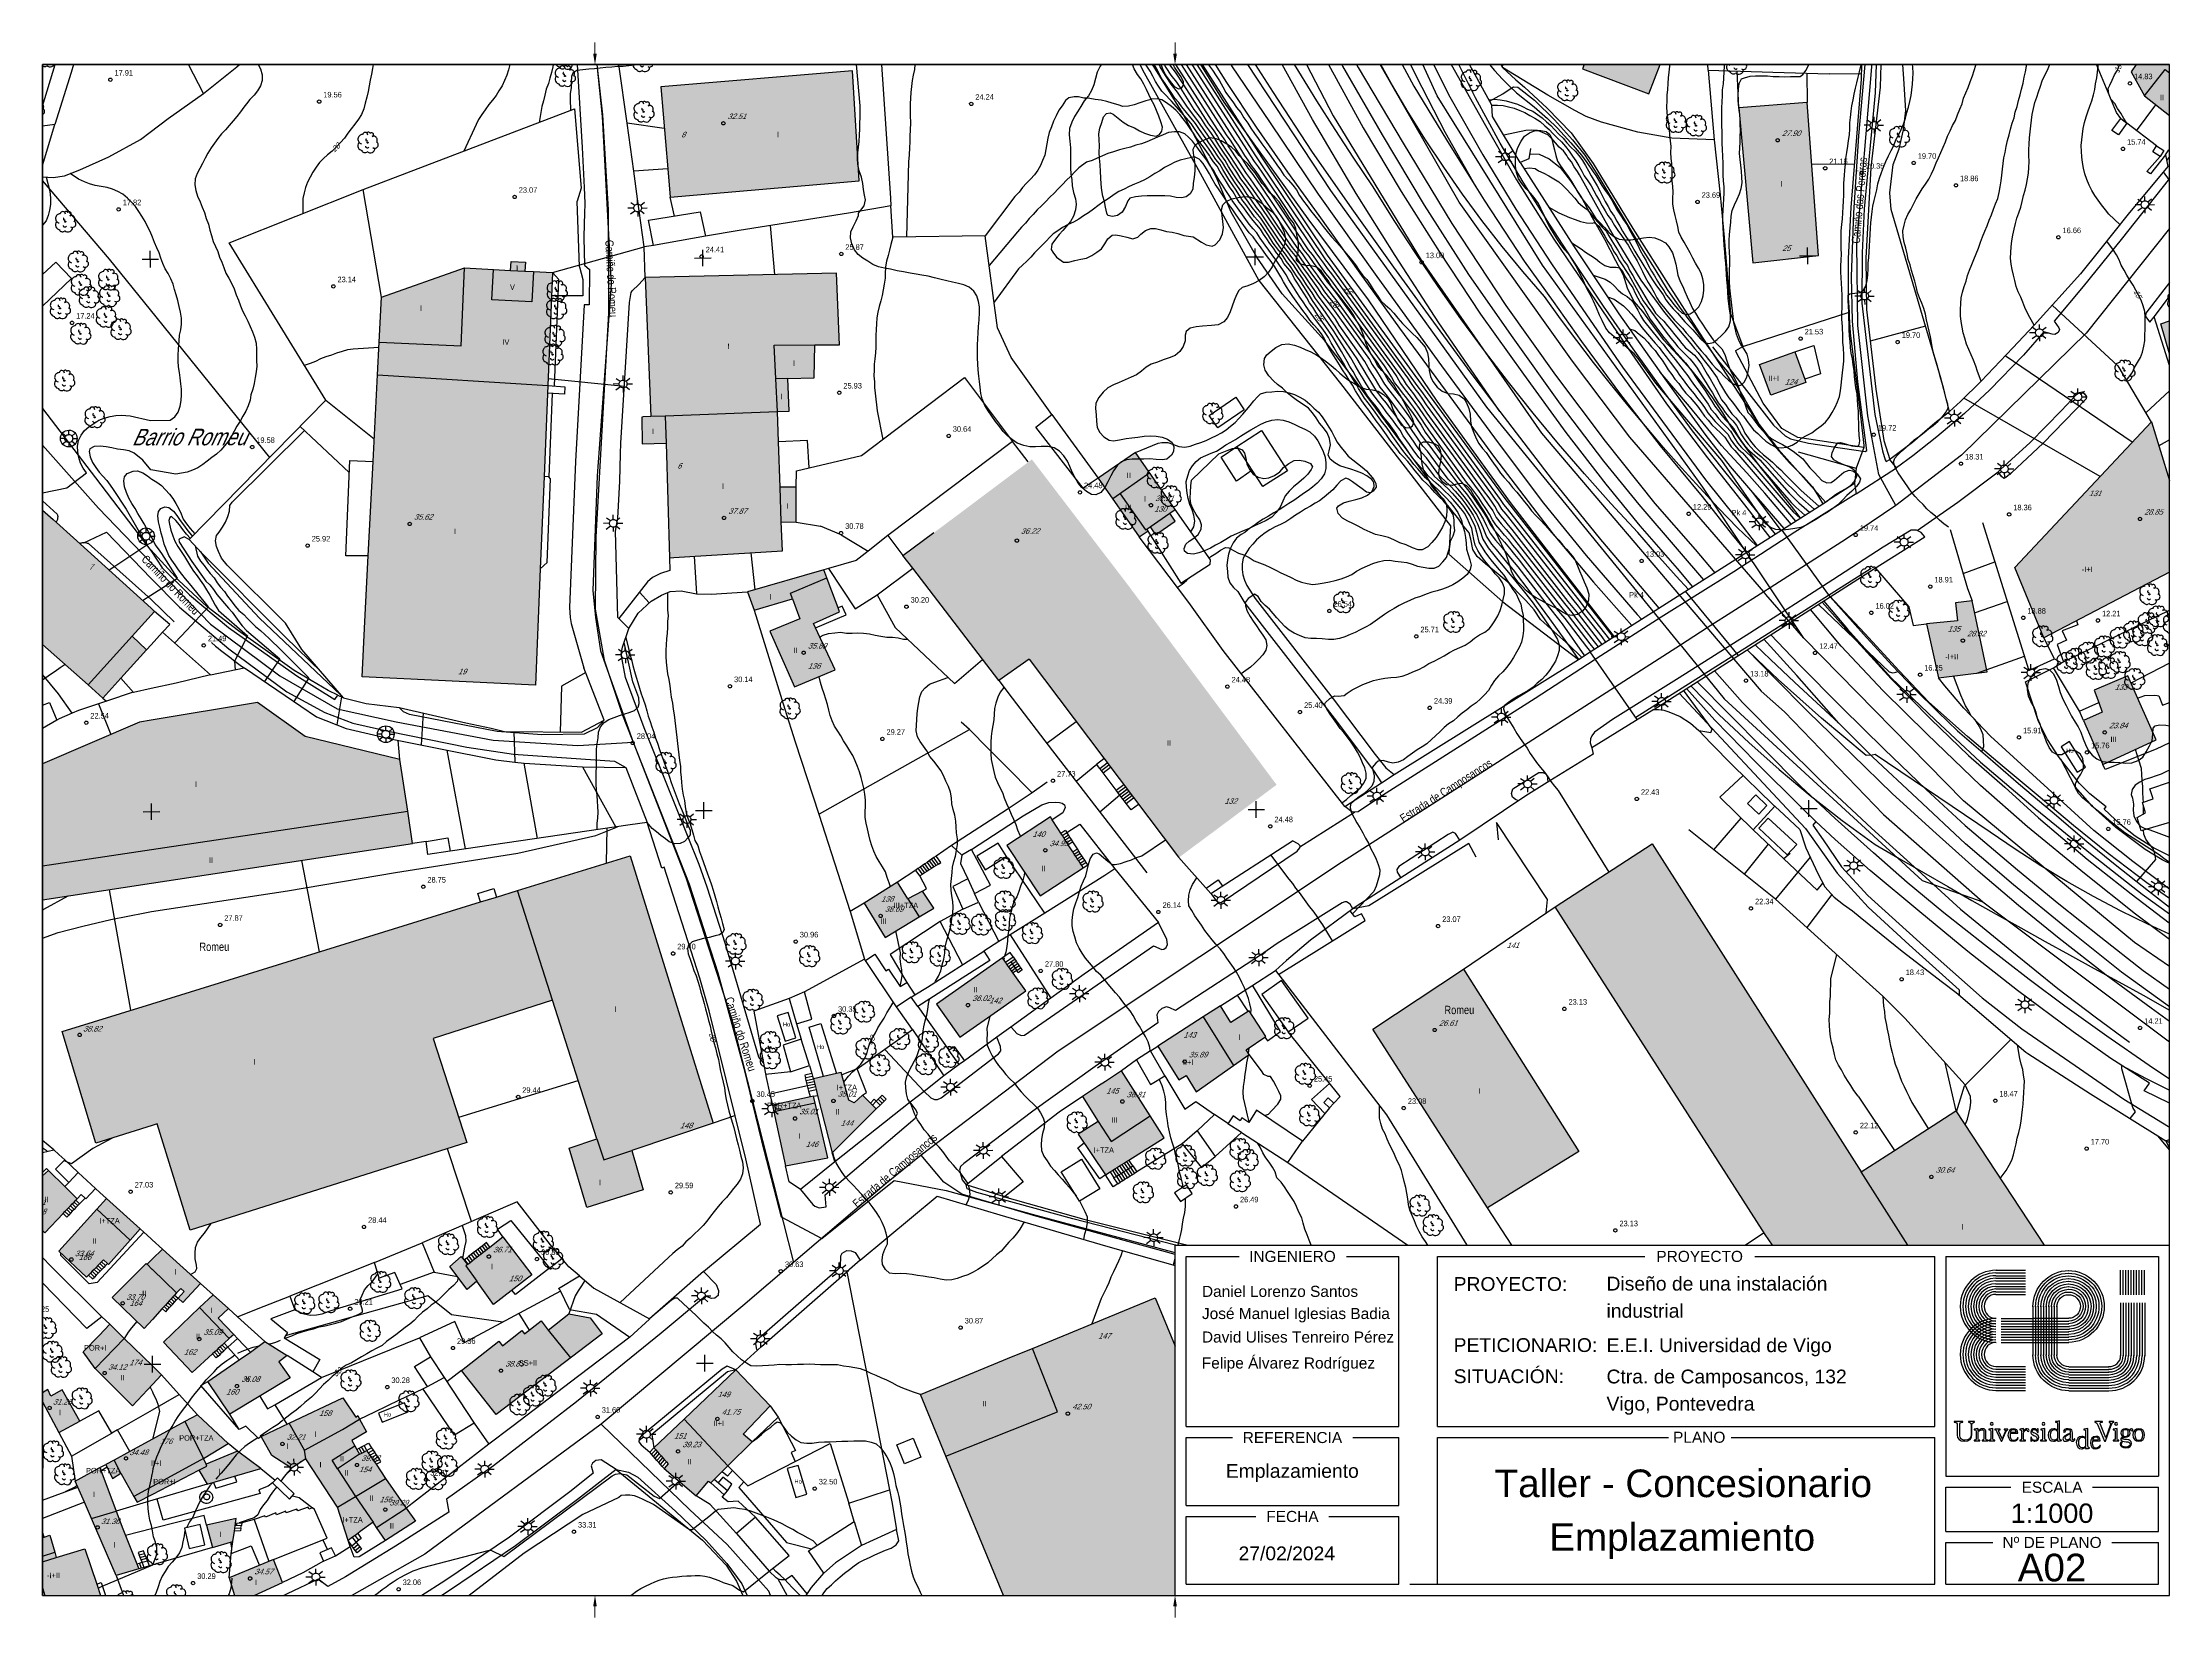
# Paper-space layout 'A3_PDF_1-b&n' of a CAD drawing. Header units: millimetres. Extents: x 24 to 409, y 5 to 290.
# The model-space entities are those that its viewports show. They can reach past a viewport. Long polylines and large blocks are cut down to what shows.
import ezdxf
from ezdxf.enums import TextEntityAlignment as Align

# ---------------------------------------------------------------- set-up
doc = ezdxf.new("R2010")
doc.units = ezdxf.units.MM
doc.header["$LTSCALE"] = 0.05
doc.linetypes.add('CONTINUA', pattern=[0])
doc.layers.get('0').update_dxf_attribs({"color": 250})
for name, color, linetype, lineweight in [('Borde Formato', 7, 'Continuous', 25), ('Cajetin.Lineas', 7, 'CONTINUA', 25), ('Cajetin.Textos', 7, 'CONTINUA', 25), ('Cajetin.Titulos', 7, 'CONTINUA', 25), ('Marcas de Plegado', 7, 'Continuous', 15), ('Ventana grafica 1', 7, 'Continuous', 25)]:
    doc.layers.add(name, color=color, linetype=linetype, lineweight=lineweight)
doc.layers.add('Cajetin.Logos', color=7, linetype='Continuous')
doc.layers.add('Normas Plegado y Lineas', color=7, linetype='Continuous')
doc.styles.get("Standard").update_dxf_attribs({"font": 'arial.ttf'})

# ---------------------------------------------------------------- blocks, each defined once
blk = doc.blocks.new('marcaplegado')
at = {"layer": 'Marcas de Plegado', "linetype": 'Continuous', "lineweight": 15}
blk.add_lwpolyline([(0, 2), (0, 4)], dxfattribs=at)
blk = doc.blocks.new('marca')
at = {"layer": 'Marcas de Plegado', "linetype": 'Continuous', "lineweight": 15}
blk.add_solid([(0.33, 2), (0, 0), (-0.33, 2)], dxfattribs=at)
at = {"layer": 'Normas Plegado y Lineas'}
blk.add_blockref('marcaplegado', (0, 0), dxfattribs=at)
blk = doc.blocks.new('COTAP')
at = {"color": 0}
blk.add_circle((0, 0), 0.3, dxfattribs=at)
blk = doc.blocks.new('FAROLA')
at = {"color": 0}
for p, q in [((-0.71, 0), (-1.79, 0)), ((-1.26, 1.02), (-0.51, 0.49)), ((0, 0.71), (0, 1.51)), ((1.21, 0.98), (0.55, 0.45)), ((0.71, 0), (1.71, 0)), ((-1.3, -1.04), (-0.51, -0.48)), ((0, -0.71), (0, -1.51)), ((1.17, -1.04), (0.51, -0.49))]:
    blk.add_line(p, q, dxfattribs=at)
blk.add_circle((0, 0), 0.71, dxfattribs=at)
blk = doc.blocks.new('ARBOL')
at = {"color": 0}
blk.add_circle((0, 0), 0.0939, dxfattribs=at)
for centre, radius, start, end in [((-0.9, 0.61), 0.852, 92.28, 254.58), ((-0.45, 1.37), 0.48, 359.2878, 173.6078), ((-0.15, 0.51), 0.192, 119.14, 310.56), ((0.16, 1.55), 0.336, 23.1565, 160.4665), ((0.7, 1.41), 0.384, 301.578, 139.328), ((1.05, 0.46), 0.708, 319.8556, 114.7656), ((1.31, -0.4), 0.612, 235.5275, 62.0275), ((-0.89, -0.54), 0.888, 142.64, 266.54), ((-0.48, -1.08), 0.72, 213.78, 295.32), ((-0.06, -0.61), 0.336, 189.64, 323.88), ((0.48, -1), 0.852, 224.67, 0.24)]:
    blk.add_arc(centre, radius, start, end, dxfattribs=at)
blk = doc.blocks.new('FAROLAG')
at = {"color": 0}
for p, q in [((-0.71, 0), (-1.51, 0)), ((-1.17, 0.96), (-0.51, 0.49)), ((0, 0.71), (0, 1.51)), ((1.17, 0.95), (0.55, 0.45)), ((0.71, 0), (1.51, 0)), ((-1.17, -0.95), (-0.51, -0.48)), ((0, -0.71), (0, -1.51)), ((1.13, -1), (0.51, -0.49))]:
    blk.add_line(p, q, dxfattribs=at)
for radius in [1.51, 0.71]:
    blk.add_circle((0, 0), radius, dxfattribs=at)

msp = doc.modelspace()

# ---------------------------------------------------------------- hatches: boundary and pattern name
at = {"true_color": 0xafafaf}
for points in [[(325062, 537350), (320782, 525940), (332772, 521360), (337342, 533180)], [(441302, 528880), (434902, 534010), (432642, 535820), (429352, 538450), (422292, 529130), (422712, 528860), (420052, 525160), (422502, 520840), (430092, 514840), (430442, 514560), (434182, 519490), (436992, 523190), (438502, 525180)], [(153912, 522990), (155142, 508140), (155562, 503020), (189802, 505940), (188592, 525810)], [(351502, 490770), (363412, 492060), (361412, 519740), (349072, 518790)], [(36452, 512386), (36452, 505574), (37972, 507300), (40062, 509670), (36702, 512590)], [(118302, 490290), (123572, 490000), (126662, 489830), (126742, 491430), (129342, 491290), (129252, 489690), (130802, 489600), (134242, 489410), (133362, 469000), (132642, 452510), (131922, 435830), (131012, 414740), (99632, 416350), (100162, 426330), (100792, 438240), (101702, 455310), (102542, 470990), (102852, 476890), (103292, 485040)], [(174952, 464190), (177022, 464260), (176782, 470150), (181592, 470290), (181722, 476270), (186182, 476260), (185662, 489210), (151042, 488470), (151802, 467890), (151972, 463310), (150602, 463250), (150352, 463240), (150422, 458390), (154762, 458490), (155292, 437760), (156122, 437810), (158982, 437980), (175782, 438990), (175572, 444230), (178252, 444150), (178282, 450510), (175382, 450500), (175122, 458680)], [(425352, 479590), (433642, 482210), (436422, 472470), (428052, 470080)], [(359102, 474660), (360882, 469710), (361102, 469100), (354712, 466810), (352722, 472370)], [(423602, 461870), (431252, 436920), (404042, 422780), (398862, 435520)], [(232952, 452040), (240372, 441380), (241952, 442480), (241742, 442780), (242312, 443170), (243322, 441720), (246892, 444210), (245892, 445660), (246882, 446350), (239712, 456660)], [(183262, 435510), (169402, 431560), (170622, 428280), (177562, 430300), (178872, 426650), (173482, 424450), (177932, 414350), (185282, 417450), (181712, 425040), (181362, 425800), (186092, 427950), (185822, 428670), (184232, 432910), (183802, 434070)], [(388072, 429130), (388472, 425920), (382812, 425380), (384992, 415620), (393792, 416670), (391092, 429540)], [(413972, 411040), (414602, 409320), (411212, 407830), (414712, 399830), (424332, 404270), (422722, 407950), (421462, 410820), (419232, 415890), (413152, 413290)], [(36452, 372985), (38242, 373320), (37832, 375500), (61452, 379040), (108712, 386150), (107842, 392000), (106462, 401340), (89292, 405540), (80722, 411740), (61452, 408550), (59302, 408200), (41772, 400690), (41492, 400570), (37012, 401120), (36452, 401190)], [(226062, 387790), (226332, 387370), (226602, 386950), (226862, 386530), (227132, 386110), (227402, 385690), (228212, 384430), (228472, 384010), (228742, 383590), (229012, 383170), (229282, 382750), (229552, 382330), (229822, 381910), (230082, 381490), (222272, 376450), (216252, 385590), (224182, 390740), (224522, 390210), (225522, 388640)], [(404922, 310140), (411652, 299560), (394722, 288830), (389892, 296650), (387002, 295020), (387712, 299250), (382182, 295700), (376632, 304480), (376392, 304840), (373812, 308750), (362412, 301370), (355202, 312240), (353432, 314910), (315512, 374300), (333092, 385640), (355202, 350800), (370802, 326230), (376832, 330100), (387982, 337250), (405472, 310490)], [(61452, 357230), (120992, 375540), (123862, 376420), (127682, 377590), (148112, 383870), (163012, 335450), (148272, 330520), (150312, 323390), (140112, 320220), (136962, 330960), (141972, 332640), (134002, 357730), (112402, 350850), (118452, 332010), (68312, 316260), (62412, 335530), (61452, 335230), (51252, 332060), (45222, 352250)], [(196502, 378970), (190432, 375190), (194202, 368970), (200392, 372690), (203032, 374280), (201022, 377360), (198362, 375970)], [(215432, 365240), (203522, 356870), (207732, 350890), (215142, 356100), (219642, 359260), (217662, 362080), (217362, 362500), (217082, 362890), (216812, 363280), (216532, 363680), (216262, 364070), (215982, 364460)], [(298912, 363060), (319682, 329980), (303162, 319860), (282452, 352190)], [(243562, 349230), (251762, 354480), (254882, 356480), (256772, 353470), (260092, 355550), (263122, 350940), (259502, 348520), (260072, 347660), (257212, 345660), (250492, 340960), (248662, 343890), (247332, 343090)], [(186232, 344540), (185362, 344350), (183022, 343830), (181182, 343420), (181302, 342930), (181422, 342450), (181552, 341960), (181672, 341480), (181932, 340430), (184552, 330050), (192552, 337950), (191852, 338660), (191502, 339020), (190052, 340420), (188542, 339090), (187602, 339560), (186342, 344130)], [(229892, 340130), (232802, 342040), (234052, 342860), (236952, 344780), (242152, 336590), (244672, 332630), (238272, 328610), (237842, 328340), (237412, 328070), (236992, 327800), (236562, 327540), (236132, 327270), (235712, 327000), (235282, 326740), (234852, 326470), (234002, 325930), (229102, 333300), (232722, 335620)], [(176092, 327660), (174002, 337460), (173742, 338660), (180632, 340150), (181182, 340270), (181472, 339000), (183762, 329120)], [(36452, 326842), (36452, 331632), (37002, 329120), (38902, 329710), (39712, 328350), (38852, 327520)], [(41762, 316090), (41992, 315850), (45322, 319320), (45662, 319660), (45992, 320010), (46322, 320350), (46652, 320700), (46982, 321040), (47312, 321380), (47642, 321730), (47892, 321990), (45652, 324210), (42712, 327130), (36502, 321500)], [(53182, 322020), (59272, 316490), (57452, 314470), (53502, 310070), (53342, 310230), (52622, 310920), (52282, 310580), (51942, 310230), (51602, 309890), (51272, 309540), (50932, 309190), (50592, 308850), (50262, 308500), (49922, 308150), (49532, 307760), (44552, 312530), (51432, 320090)], [(65852, 304930), (66582, 305730), (67212, 305170), (66102, 303940), (66972, 303190), (70172, 306590), (63312, 312830), (61452, 311020), (60502, 310100), (61452, 309180), (61472, 309170)], [(118492, 309950), (118582, 310020), (118982, 310330), (119382, 310630), (119782, 310940), (120172, 311250), (120572, 311560), (120972, 311870), (121372, 312170), (121762, 312480), (122162, 312790), (122562, 313100), (124932, 314930), (130172, 308040), (123202, 302710), (120172, 306950), (118432, 305400), (115322, 309600), (117392, 311380)], [(59982, 298500), (61452, 300100), (63252, 302080), (63572, 302430), (63892, 302780), (64202, 303120), (64522, 303470), (64842, 303820), (65162, 304170), (65472, 304520), (65852, 304930), (61472, 309170), (61452, 309180), (60502, 310100), (60342, 310250), (54192, 304120)], [(68602, 290470), (72312, 293850), (72672, 294170), (73022, 294500), (73372, 294820), (73732, 295140), (74082, 295460), (74432, 295780), (75342, 296610), (76172, 297360), (73382, 300340), (75212, 302050), (72432, 304550), (70002, 302250), (63422, 296010)], [(142862, 297350), (123622, 282820), (117362, 290770), (124122, 296080), (124802, 295220), (128292, 297970), (128772, 297350), (131792, 299730), (133112, 298060), (136852, 301010), (140702, 300250)], [(220742, 294560), (242972, 303670), (277012, 220280), (248482, 208650), (241752, 225250), (227902, 219490), (205032, 275100), (200452, 286260), (217272, 293150)], [(53722, 299250), (51782, 297250), (48922, 294300), (51052, 291230), (57842, 284460), (61452, 288330), (63092, 290100), (61452, 291700), (56342, 296690)], [(81822, 296100), (85862, 293530), (84342, 292370), (86362, 289500), (75422, 282940), (71482, 288890), (77152, 292760), (79192, 294150)], [(165562, 273390), (169962, 277760), (168342, 279160), (173272, 284270), (167012, 290770), (157642, 281880)], [(48282, 281720), (45072, 287380), (43032, 286260), (42492, 287470), (40862, 286480), (44492, 279670)], [(89172, 274820), (94912, 266070), (98132, 268000), (103592, 271270), (101892, 273820), (101612, 274240), (101322, 274660), (101042, 275080), (100762, 275490), (100482, 275910), (100202, 276330), (99772, 276100), (99332, 275870), (98892, 275650), (98402, 276520), (98032, 277200), (97502, 278160), (100142, 279670), (98932, 282000), (98602, 282640), (98242, 282330), (95892, 285860), (86142, 281320), (88962, 276430)], [(69602, 282850), (67312, 281620), (61452, 278450), (57322, 276230), (54462, 274690), (52962, 273880), (54172, 271350), (55682, 272300), (58052, 268080), (58622, 267070), (61452, 268520), (69812, 272830), (71332, 270270), (81002, 273090), (76792, 276270), (71132, 273880), (70662, 274950), (75092, 277650)], [(89172, 274820), (86592, 273170), (82992, 275420), (81122, 278890), (86142, 281320), (88962, 276430)], [(157642, 281880), (152182, 276690), (152502, 276330), (152822, 275970), (153142, 275600), (153472, 275240), (153792, 274870), (154112, 274510), (154432, 274150), (154752, 273780), (154012, 272980), (159832, 268000), (162082, 270650), (162472, 270320), (165562, 273390)], [(51912, 273320), (54802, 265440), (56052, 262250), (56532, 261030), (58542, 255890), (58902, 254960), (54802, 253760), (50332, 264130), (49072, 267070), (47902, 269790), (47422, 270900)], [(103592, 271270), (107332, 265870), (109002, 263530), (103552, 260010), (101962, 262410), (101332, 263330), (99002, 261640), (98532, 261300), (98072, 260970), (97602, 260630), (96792, 260040), (94912, 266070), (98132, 268000)], [(76552, 264070), (71192, 262880), (72222, 258840), (75942, 259930), (76212, 261770), (76282, 262250), (76352, 262740), (76422, 263200)], [(41802, 260770), (42802, 261130), (43702, 258020), (43972, 257060), (49142, 258640), (51302, 252240), (52522, 248620), (48832, 247380), (44202, 245820), (43252, 245510), (40292, 244510), (38942, 249330), (41882, 250320), (40282, 255920), (40022, 256820), (39152, 259850)], [(84912, 252480), (76682, 248750), (75242, 253300), (83282, 256600)], [(296312, 252020), (298922, 253050), (302122, 244890), (299632, 243770), (299682, 243620), (303032, 232200), (309512, 215460), (301462, 212210), (300852, 211960), (294422, 228730), (288402, 243170), (285482, 250330), (295382, 254310)]]:
    msp.add_hatch(color=253, dxfattribs=at).paths.add_polyline_path(points, flags=0)
h = msp.add_hatch(color=253, dxfattribs=at)
h.paths.add_polyline_path([(36452, 451451), (43762, 444900), (48042, 441060), (61452, 428800), (62062, 428240), (61452, 427560), (58032, 423780), (60642, 421300), (55972, 416150), (52722, 412570), (50052, 414950), (36452, 427102)], flags=0)
h.paths.add_polyline_path([(36452, 453539), (36452, 456817), (38082, 455340)], flags=0)
at = {"true_color": 0xf27172}
msp.add_hatch(color=11, dxfattribs=at).paths.add_polyline_path([(197611, 438039), (214882, 415410), (220385, 419265), (234282, 400765), (234879, 399970), (237264, 396814), (237612, 396350), (237862, 396019), (238163, 395624), (238452, 395219), (238802, 394765), (239252, 394170), (239946, 393245), (247391, 383319), (265131, 396469), (238528, 432372), (220951, 455439)])

# ---------------------------------------------------------------- linework, layer by layer
msp.add_line((220392, 419270), (247352, 383390))
at = {"flags": 128}
for points in [[(138102, 539210), (139662, 512040), (140032, 504790), (140132, 501990), (140072, 500060), (140012, 498270), (139952, 495720), (140012, 490740), (140922, 489950), (140852, 483590), (139952, 483570), (138312, 455200), (137192, 428820), (137302, 427020), (137502, 425930), (139802, 417870)], [(140519, 543259), (143340, 517963), (144351, 500777), (144351, 482075), (141979, 441571), (141823, 428496), (143466, 419272), (146752, 409289), (158756, 378708), (163937, 362660), (168613, 345348), (171772, 332206), (175310, 318432), (182639, 314515), (195781, 325003), (205196, 323171), (221371, 318685), (246138, 311987), (262503, 306933), (275202, 301120), (284237, 296697), (290935, 293032), (294809, 287958), (304349, 258704), (307382, 247837), (311236, 233115)], [(146242, 527610), (145012, 532200), (144112, 536080), (142692, 546090), (142382, 558820), (142362, 559700), (142382, 560890), (142642, 566200), (143752, 571610), (145832, 576760), (145940, 577000)], [(251122, 529510), (251792, 528640), (252442, 527720), (253072, 526790), (253762, 525800), (254422, 524800), (255062, 523900), (255652, 522820), (256212, 521780), (256852, 520850), (257472, 520050), (258142, 519060), (258872, 518120), (259462, 517180), (260142, 516180), (260722, 515290), (261382, 514340), (262002, 513410), (262672, 512470), (263402, 511470), (264022, 510630), (264732, 509610), (265402, 508680), (266072, 507730), (266662, 506800), (267492, 505900), (268312, 505000), (268932, 504110), (269512, 503120), (270232, 502070), (270842, 501210), (271492, 500390), (272282, 499440), (273042, 498420), (273752, 497500), (274482, 496560), (275282, 495610), (276102, 494680), (276842, 493930), (277612, 492940), (278292, 492160), (278962, 491410), (279582, 490550), (280252, 489510), (280932, 488630), (281642, 487860), (282252, 486990), (282902, 485910), (283602, 484870), (284202, 484040), (284962, 483260), (285802, 482570), (286532, 481750), (287242, 480860), (288092, 479920), (288912, 479040), (289832, 478130), (290692, 477360), (291512, 476420), (292152, 475590), (292592, 474600), (292792, 473530), (292822, 472380), (292902, 471380), (293122, 470310), (293542, 469390), (294322, 468370), (295242, 467630), (296242, 467220), (297312, 467170), (298292, 466940), (299242, 466250), (299662, 465530), (300092, 464470), (300302, 463460), (300372, 462230), (300552, 461160), (300942, 460080), (301392, 459070), (301862, 458170), (302502, 457280), (303172, 456510), (303912, 455450), (304512, 454590), (305142, 453660), (305792, 452760), (306442, 451980), (307212, 451150), (307952, 450170), (308712, 449360), (309472, 448430), (310092, 447610), (310742, 446800), (311382, 445970), (312182, 445110), (313002, 444240), (313842, 443360), (314682, 442410), (315492, 441500), (316302, 440640), (317012, 439750), (317672, 439000), (318382, 438220), (319012, 437430), (319262, 436990), (320042, 435060), (320452, 434100), (320892, 433110), (321352, 432010), (321692, 430840), (321632, 429740), (321202, 428630), (320582, 427800), (319652, 427170), (318752, 426980), (317872, 427140), (316952, 427590), (316042, 428190), (315032, 428670), (314042, 429180), (313092, 429730), (312192, 430190), (311352, 430780), (310412, 431470), (309592, 432380), (308872, 433130), (308222, 434010), (307712, 435030), (307422, 436100), (307122, 437060), (306742, 438100), (306342, 439080), (305852, 440050), (305402, 441110), (304852, 442160), (304372, 443120), (303832, 444100), (303302, 445090), (302742, 445990), (302122, 446880), (301572, 447810), (300952, 448740), (300382, 449710), (299682, 450500), (298832, 450920), (298022, 450890), (297002, 450570), (296022, 450680), (295342, 451190), (294712, 452020), (294582, 452830), (294752, 453840), (294992, 454930), (295082, 456000), (294942, 456990), (294472, 457770), (293832, 458130), (292822, 458430), (291782, 458440), (291092, 458060), (291082, 457580), (291372, 456500), (291392, 455470), (291542, 454480), (291772, 453500), (292232, 452550), (292762, 451620), (293242, 450600), (293902, 449740), (294682, 448910), (295392, 448160), (295962, 447160), (296072, 446100), (295962, 445020), (295652, 443980), (295262, 443020), (294712, 442150), (294102, 441180), (293292, 440230), (292582, 439490), (291562, 438910), (290842, 438920), (289822, 439300), (288692, 439820), (287512, 440220), (286412, 440760), (285462, 441190), (284242, 441470), (283112, 441710), (282142, 442130), (281092, 442650), (279982, 443260), (279032, 443700), (278112, 444160), (277172, 444710), (276392, 445570), (276162, 446500), (276462, 446930), (277342, 447440), (278372, 447760), (279562, 448040), (280642, 448380), (281682, 448860), (282532, 449570), (282922, 450390), (282862, 451200), (282472, 451680), (281602, 452360), (280682, 452820), (279722, 453190), (278712, 453580), (277682, 453880), (276702, 454180), (275762, 454730), (274952, 455360), (274602, 456170), (274762, 456870), (275002, 457970), (274822, 459140), (274412, 460120), (273762, 461050), (273042, 461920), (272412, 462870), (271762, 463750), (271022, 464610), (270052, 465270), (269032, 465940), (268102, 466650), (267172, 467410), (266322, 468250), (265462, 468930), (264702, 469600), (263882, 470460), (263202, 471480), (262942, 472500), (263072, 473600), (263542, 474250), (264292, 474970), (265142, 475600), (266242, 476160), (267372, 476290), (268552, 476040), (269562, 475650), (270482, 475220), (271462, 474830), (272582, 474230), (273392, 473650), (274332, 472990), (275152, 472300), (275952, 471680), (276742, 470960), (277512, 470300), (278472, 469540), (279462, 469010), (280442, 468370), (281492, 468030), (282612, 467930), (283652, 467680), (284592, 467060), (285402, 466310), (285922, 465420), (286332, 464370), (286762, 463410), (287182, 462460), (287802, 461590), (288592, 461110), (289372, 461040), (289842, 461390), (290092, 462010), (289892, 462730), (289322, 463780), (288692, 464890), (288242, 465870), (287652, 466920), (287102, 467770), (286552, 468770), (285812, 469720), (285152, 470560), (284342, 471400), (283542, 472290), (283052, 473340), (282422, 474380), (281932, 475340), (281442, 476440), (281092, 477610), (280652, 478720), (280212, 479700), (279622, 480650), (279132, 481550), (278542, 482470), (277892, 483320), (277162, 484240), (276532, 485110), (275832, 485880), (275192, 486730), (274622, 487700), (273982, 488550), (273372, 489470), (272562, 490100), (271582, 490380), (270572, 490420), (269572, 490730), (268892, 491350), (268892, 491880), (269222, 492870), (269302, 493910), (269252, 494940), (269012, 495990), (268782, 497140), (268402, 498170), (267752, 498920), (267112, 499900), (266472, 500950), (265792, 501960), (265022, 502790), (264142, 503580), (263462, 504480), (262762, 505290), (262062, 506320), (261472, 507200), (260782, 508030), (260172, 508820), (259382, 509560), (258602, 510390), (257952, 511150), (257202, 511900), (256362, 512440), (255352, 513020), (254412, 513410), (253342, 513540), (252482, 513250), (251442, 512770), (250572, 512180), (250202, 511470), (250262, 510770), (250422, 509700), (250542, 508710), (250552, 507580), (250412, 506460), (250242, 505330), (250152, 504260), (249692, 503460), (248972, 502900), (248152, 502700), (247142, 502800), (246132, 503000), (245092, 503100), (243982, 503120), (242972, 503100), (241942, 503080), (240882, 503030), (239792, 502920), (238752, 502650), (238392, 502170), (237962, 501170), (237362, 500130), (236562, 499550), (235632, 499350), (234792, 499560), (234632, 499950), (234372, 501050), (234192, 502060), (233912, 503070), (233702, 504100), (233592, 505250), (233552, 506380), (233472, 507490), (233392, 508740), (233302, 509950), (233222, 510970), (233272, 512140), (233252, 513270), (233162, 514350), (233342, 515380), (233752, 516370), (234042, 517380), (234592, 517990), (235272, 518140), (235812, 517860), (236702, 517180), (237582, 516450), (238532, 515800), (239622, 515420), (240532, 514880), (241462, 514430), (242532, 514070), (243562, 513890), (244162, 514180), (244612, 514770), (244712, 515510), (244442, 516460), (244032, 517480), (243662, 518510), (243232, 519530), (242672, 520520), (242222, 521420), (241812, 522340), (241332, 523320), (240822, 524240), (240232, 525080), (239622, 526080), (239222, 527080), (238832, 528130), (238342, 529120), (237802, 530180)], [(234832, 529500), (234322, 528520), (233922, 527540), (233472, 526560), (232932, 525470), (232622, 524340), (232312, 523190), (231892, 522200), (231312, 521210), (230572, 520280), (229942, 519310), (229312, 518330), (228792, 517470), (228302, 516470), (227882, 515310), (227842, 514180), (227942, 512990), (228022, 511780), (228022, 510620), (228042, 509370), (228052, 508210), (228112, 507070), (228252, 506070), (228362, 504910), (228582, 503720), (228912, 502590), (229082, 501600), (228952, 500560), (228592, 499460), (228012, 498460), (227292, 497660), (226642, 496840), (225942, 496100), (225312, 495300), (224622, 494380), (224522, 493410), (224812, 492920), (225502, 492000), (226732, 491150), (227622, 491090), (228822, 491400), (229892, 491660), (230932, 491840), (231852, 492310), (232762, 492900), (233652, 493530), (234252, 494450), (234762, 495350), (235552, 495980), (236202, 496050), (237212, 495860), (238192, 495640), (239292, 495340), (240182, 495590), (240752, 496180), (241592, 496800), (242562, 497210), (243392, 497180), (244402, 496930), (245382, 496620), (246452, 496500), (247432, 496290), (248542, 495910), (250202, 495630), (251712, 494700), (252602, 494190), (253662, 493980), (254232, 494210), (255062, 495090), (255522, 496210), (255702, 497340), (255622, 498440), (255462, 499490), (255342, 500520), (255592, 501410), (256232, 502030), (257262, 502510), (258372, 502760), (259502, 502910), (260682, 502830), (261632, 502370), (262722, 501690), (263532, 500970), (264472, 500190), (265172, 499440), (265822, 498450), (266302, 497430), (266722, 496450), (266932, 495260), (266742, 494260), (266192, 493160), (265682, 492200), (265022, 491200), (264502, 490230), (263872, 489220), (263042, 488420), (262152, 487750), (261132, 487170), (260092, 486790), (259092, 486500), (258442, 485960), (258022, 485160), (257622, 484150), (257262, 483090), (256892, 482080), (256402, 481070), (255722, 480280), (254702, 479720), (253512, 479590), (251882, 479480), (250752, 479400), (249642, 479140), (248902, 478550), (248772, 477890), (248742, 476830), (248402, 475790), (247742, 474900), (246922, 474220), (245862, 473760), (244732, 473390), (243712, 473010), (242582, 472630), (241692, 472060), (240822, 471340), (239912, 470710), (238972, 470300), (237852, 469820), (236752, 469350), (235742, 468900), (234752, 468360), (233882, 467590), (233072, 466640), (232542, 465600), (232502, 464620), (232612, 463460), (232662, 462340), (232792, 461170), (233232, 460280), (233992, 459520), (234942, 458890), (235752, 458750), (236812, 458940), (238032, 459190), (239032, 459310), (240132, 459410), (241262, 459590), (242412, 459670), (243432, 459620), (244522, 459410), (245492, 459070), (246332, 458420), (246672, 457650), (246612, 456800), (246212, 456160), (245362, 455420), (244522, 455310), (243452, 455400), (242282, 455470), (241212, 455460), (240122, 455440), (239102, 455420), (238102, 455310), (237142, 454990), (236422, 454370), (235712, 453360), (235242, 452440), (234672, 451370), (234162, 450350), (233422, 449450), (232522, 448990), (231742, 449080), (230852, 449620), (230012, 450350), (229332, 451100), (228762, 452080), (228232, 453100), (227842, 454160), (227402, 455130), (226742, 456080), (225932, 456910), (224982, 457510), (223872, 457740), (222652, 457770), (221612, 457730), (220602, 457740), (219502, 457930), (218322, 458400), (217462, 458970), (216552, 459690), (215782, 460500), (215142, 461340), (214372, 462310), (213702, 463260), (213042, 464220), (212432, 465210), (211992, 466390), (211732, 467370), (211592, 468510), (211482, 469540), (211372, 470540), (211242, 471660), (211182, 472700), (211162, 473810), (211152, 474990), (211162, 476180), (211192, 477280), (211272, 478340), (211362, 479500), (211462, 480730), (211522, 482030), (211512, 483040), (211362, 484050), (211042, 485060), (210492, 485900), (209642, 486650), (208712, 487060), (207712, 487270), (206632, 487520), (205622, 487810), (204572, 488030), (203402, 488310), (202242, 488640), (201112, 488840), (200052, 488990), (198962, 489190), (197802, 489420), (196642, 489640), (195432, 489900), (194332, 490110), (193282, 490320), (192252, 490790), (191312, 491360), (190452, 491930), (189582, 492560), (188912, 493400), (188422, 494500), (188192, 495620), (188262, 496660), (188672, 497590), (189222, 498660), (189642, 499640), (189672, 500080), (190662, 501380), (190952, 502470), (190772, 503300), (190552, 504340), (190432, 505430), (190202, 506580), (189802, 507750), (189542, 508900), (189512, 509920), (189552, 510960), (189662, 512000), (189792, 513010), (189882, 514220), (189912, 515290), (189922, 516310), (189972, 517430), (189982, 518450), (189992, 519480), (188792, 532760)], [(242762, 529520), (243352, 528710), (243942, 527760), (244522, 526740), (244932, 525640), (245432, 524660), (246112, 523780), (246852, 522870), (247642, 522470), (248162, 522590), (248542, 523120), (248512, 523700), (248082, 524630), (247532, 525480), (246912, 526390), (246382, 527290), (246062, 528640), (245692, 529710)], [(216489, 577000), (216572, 576760), (219962, 569320), (224942, 558820), (232062, 543810), (241402, 525350), (251172, 507820), (262072, 487720), (276842, 469050), (296712, 443250), (296362, 438170), (306162, 429480), (319822, 419030)], [(320402, 419400), (318022, 421780), (315452, 424050), (312942, 426300), (311842, 428010), (310302, 429750), (308892, 431170), (307402, 432770), (305292, 434500), (303042, 436380), (301512, 437720), (300722, 438980), (300402, 440820), (300072, 441990), (298882, 443420), (298232, 444480), (295422, 447940), (288832, 457010), (279382, 469800), (273992, 476790), (266342, 485330), (261752, 491980), (257122, 500090), (254422, 506490), (248362, 518100), (243452, 526010), (240242, 530910)], [(225167, 577000), (225272, 576760), (225962, 575170), (231872, 562510), (233762, 558820), (237402, 551720), (242852, 541310), (249022, 530900), (255842, 520030), (270962, 498860), (281852, 484180), (294262, 465840), (307482, 447500), (318292, 433460), (326272, 423120)], [(228065, 577000), (228172, 576760), (232422, 567180), (236412, 558820), (238682, 554060), (245892, 540380), (252272, 529940), (256332, 523590), (261672, 515510), (267312, 507340), (272952, 499490), (280372, 489020), (287512, 479060), (296612, 466700), (304682, 455610), (315292, 441700), (322582, 433010), (329482, 425160)], [(230686, 577000), (230792, 576760), (235142, 566810), (238912, 558820), (239502, 557550), (245522, 546400), (251252, 536500), (257252, 526570), (264192, 516260), (272842, 503360), (283452, 488400), (295122, 472250), (305512, 458060), (313562, 447340), (321272, 437880), (330482, 427170), (331272, 426300)], [(235108, 577000), (235212, 576760), (240022, 565640), (243412, 558820), (246012, 553590), (251082, 543770), (257752, 532530), (264752, 521760), (271682, 511100), (278952, 500690), (286472, 490090), (293692, 480120), (300442, 470860), (305672, 463930)], [(305672, 463930), (294652, 479980), (286812, 492190), (279762, 503470), (271882, 516830), (265412, 528590), (259682, 539760), (254412, 550690), (250602, 558820), (249802, 560510), (245022, 571890), (242952, 576760), (242850, 577000)], [(250685, 577000), (250782, 576760), (251472, 575060), (257452, 561360), (258632, 558820), (263012, 549400), (268562, 538070), (274372, 527540), (281062, 515340), (287902, 503790), (294732, 492930), (302222, 481570), (309982, 470670), (317622, 460130), (324842, 450780), (330952, 443220), (337742, 435440), (340492, 432150)], [(253503, 577000), (253602, 576760), (255902, 571150), (261142, 558820), (262622, 555340), (267532, 545430), (272262, 535920), (277332, 526510), (284462, 514060), (292022, 501320), (300022, 488750), (307722, 477690), (316582, 465250), (324422, 454910), (330802, 447040), (338092, 438540), (342492, 433420)], [(255735, 577000), (255842, 576760), (261062, 564990), (263902, 558820), (267022, 552020), (273102, 539370), (280122, 526230), (288282, 512510), (297022, 497990), (306822, 483100), (315772, 470470), (324732, 458540), (333672, 447260), (341012, 438880), (344512, 434700)], [(263640, 577000), (263742, 576760), (266872, 569380), (271792, 558820), (273062, 556090), (279562, 542840), (284772, 532810), (290232, 522830), (296142, 513110), (301422, 504614)], [(267253, 577000), (267352, 576760), (269552, 571360), (273822, 560730), (274632, 558820), (277922, 551110), (281982, 542220), (286562, 532770), (290642, 524660), (295872, 514470), (301422, 504614)], [(271398, 577000), (271492, 576760), (272132, 575140), (276602, 564370), (278872, 558820), (280612, 554530), (285332, 544170), (290952, 532360), (296722, 520920), (302702, 510420), (308632, 500530), (315092, 490660), (322042, 480440), (327922, 471910), (335102, 462080), (342882, 451510), (348532, 444430), (352232, 439600)], [(274276, 577000), (274372, 576760), (277712, 568390), (281712, 558820), (283532, 554460), (289682, 541080), (296462, 527620), (303202, 515710), (308752, 505860), (315522, 495130), (324302, 482120), (329562, 474320), (335872, 465290), (343272, 455470), (349942, 446960), (354512, 441040)], [(355502, 441670), (350882, 447400), (346162, 453310), (340512, 460400), (335022, 467960), (329852, 475250), (324492, 482980), (318762, 491580), (314732, 497810), (309992, 505430), (305812, 512520), (301402, 520730), (297322, 528800), (292372, 538930), (287792, 548460), (283272, 558820), (282452, 560690), (277762, 572010), (275892, 576760), (275798, 577000)], [(309412, 509010), (304462, 517350), (304322, 519380), (300232, 526850), (294812, 538380), (289362, 549860), (285442, 558820), (285272, 559220), (282962, 564990), (278122, 576760), (278023, 577000)], [(282153, 577000), (282262, 576760), (282732, 575720), (287862, 563670), (289862, 558820), (291082, 555870), (294882, 547570), (306252, 526190), (308692, 523930), (310262, 522610), (314362, 518830), (318672, 514360), (322682, 508800), (329802, 496990), (336582, 486240), (341262, 479020), (352162, 462030), (356132, 456980), (364592, 447440)], [(344172, 475570), (355202, 461390), (357342, 459460), (358262, 458920), (361522, 458080), (371792, 456560), (372072, 456770), (370492, 469170), (369522, 480170), (369402, 488250), (369822, 499780), (370762, 513680), (371932, 526720), (371912, 537240)], [(373862, 556610), (372692, 555220), (372472, 552520), (373272, 546640), (373872, 539430), (374042, 530990), (373732, 521460), (371672, 500500), (371322, 492510), (371242, 483400), (373542, 463290), (374912, 456690), (375392, 455040), (375562, 454780), (376222, 455120)], [(41372, 506950), (43882, 506780), (45932, 507120), (48732, 508170), (54002, 510510), (59692, 513670), (61452, 514980), (64702, 517420), (71122, 521960), (77172, 526790), (85292, 532940), (94262, 539590), (104812, 547100), (112412, 552630)], [(376002, 551699), (375772, 551700), (375492, 551640), (374662, 551280), (373552, 549750), (374622, 541360), (374962, 533480), (374632, 522510), (372932, 507960), (371972, 491580), (372102, 482290), (373742, 467870), (375142, 458540), (376222, 455120), (376512, 455340), (380332, 458220), (384422, 461720), (387082, 463780)], [(387082, 463780), (385552, 469610), (376562, 500350), (376372, 503380), (376982, 508490), (378062, 511360), (378842, 514760), (379252, 518280), (378942, 523980), (377832, 539050), (376002, 551699)], [(418192, 516740), (417402, 517810), (413552, 527090), (413032, 528000), (412682, 528570), (408762, 532160), (407352, 551720)], [(343512, 525620), (342172, 541480)], [(450982, 541200), (451362, 540930), (451812, 540320), (452002, 539550), (451752, 538780), (441792, 525320), (429592, 509170), (418192, 494850), (411322, 486360), (406052, 480100), (406892, 478910), (406982, 478610), (406772, 478040), (406172, 477700), (405672, 477740), (404202, 478140), (400512, 473980), (394372, 467710), (389802, 463400), (384762, 459220), (380442, 455750), (377462, 453630), (376222, 455120)], [(325062, 537350), (320782, 525940), (332772, 521360), (337342, 533180), (325062, 537350)], [(370042, 538080), (371582, 537480), (371202, 523960), (369262, 500710), (368802, 491500), (368782, 484390), (368916, 481808)], [(434902, 534010), (432642, 535820), (429352, 538450), (422292, 529130), (422712, 528860), (420052, 525160), (422502, 520840), (430092, 514840), (430442, 514560)], [(307892, 533960), (311742, 533410), (310762, 527890), (306772, 528770), (307892, 533960)], [(427562, 524560), (434902, 534010)], [(36452, 528135), (45362, 530700)], [(48302, 529910), (47212, 525820), (44212, 516410), (40852, 515960), (45362, 530700)], [(147812, 516410), (146242, 527610), (191372, 530770), (193602, 530930), (195422, 502780), (195512, 501360)], [(344572, 513050), (336902, 513340), (330772, 514460), (324152, 516240), (321422, 517300), (319372, 518370), (314452, 521170), (306252, 526190), (306772, 528770)], [(153912, 522990), (155142, 508140), (155562, 503020), (189802, 505940), (188592, 525810), (153912, 522990)], [(343512, 525620), (355202, 525250), (365402, 524920)], [(343512, 525620), (344572, 513050)], [(349072, 518790), (348772, 525450)], [(361372, 525050), (361412, 519740)], [(371232, 524850), (365402, 524920)], [(422502, 520840), (426212, 525610), (427562, 524560)], [(427562, 524560), (434182, 519490)], [(303932, 520090), (306332, 521410), (307492, 522230), (308262, 522670), (309032, 522640), (312082, 520290), (315682, 516710), (318932, 513080), (321162, 510300), (323342, 506900), (325502, 503300), (327542, 499930), (329722, 496160), (331682, 492970), (333782, 489630), (336032, 485970), (338262, 482740), (340622, 479480), (342582, 476720), (345162, 473100), (347552, 470250), (350052, 466040), (353192, 460450), (355712, 457190), (358102, 454530), (360612, 452020), (362232, 450190), (363332, 448460), (364102, 447130)], [(40852, 515960), (36452, 514346)], [(41372, 506950), (44212, 516410)], [(70582, 438830), (68402, 441230), (93192, 466420), (75702, 494930), (100022, 504530), (138272, 519030), (139452, 504660), (138732, 502330)], [(149022, 507710), (147812, 516410)], [(154532, 515440), (147812, 516410)], [(351502, 490770), (363412, 492060), (361412, 519740), (349072, 518790), (351502, 490770)], [(416552, 514560), (418192, 516740)], [(418192, 516740), (419262, 515890)], [(36452, 505574), (37972, 507300), (40062, 509670), (36702, 512590), (36452, 512386)], [(345832, 455020), (333942, 468990), (330742, 473480), (329982, 474300), (329152, 475050), (328312, 475800), (327252, 476770), (326412, 477440), (325582, 478110), (324892, 479010), (324202, 480360), (323742, 481340), (323212, 482690), (322672, 483890), (322052, 485090), (321442, 486140), (321062, 487120), (320602, 488090), (320062, 489140), (319532, 490270), (318912, 491240), (318382, 492140), (317472, 493190), (316782, 494170), (316022, 495210), (315412, 496340), (314802, 497310), (314182, 498440), (313652, 499720), (313192, 500690), (312732, 501590), (311962, 502640), (311282, 503470), (310522, 504210), (309762, 505190), (309152, 506090), (308762, 507210), (308602, 508340), (308592, 509550), (308732, 510750), (309032, 511740), (309622, 512870), (310212, 513780), (311112, 514390), (312172, 514780), (313222, 514790), (314132, 514580), (314842, 514080), (315102, 513440), (315382, 512410), (315662, 511290), (315872, 510260), (316222, 509230), (316742, 508350), (317462, 507360), (318142, 506430), (318742, 505550), (319352, 504500), (319932, 503480), (320462, 502620), (321172, 501660), (321902, 500750), (322492, 499830), (323102, 498840), (323882, 498050), (324682, 497210), (325442, 496290), (326392, 495570), (327312, 495110), (328402, 494940), (329462, 494990), (330732, 495110), (331752, 495310), (332752, 495440), (333802, 495320), (334792, 494900), (335712, 494410), (336352, 493660), (336992, 492610), (337312, 491650), (337582, 490570), (337752, 489570), (337932, 488570), (338372, 487420), (338822, 486490), (339232, 485580), (339632, 484630), (340092, 483600), (340602, 482510), (341132, 481640), (341702, 480640), (342392, 479670), (342942, 478800), (343592, 477840), (344292, 476830), (345012, 476070), (345862, 475200), (346402, 474170), (346802, 473020), (347112, 472020), (347492, 471070), (348102, 470010), (348582, 469060), (348992, 467980), (349392, 466900), (349822, 465840), (350212, 464700), (350572, 463700), (351022, 463190), (352552, 461160), (353352, 460300), (354042, 459560), (354892, 458910), (355882, 458360), (356842, 457850), (357722, 457330), (358732, 456660), (359572, 455990), (360522, 455250), (361182, 454410), (361792, 453610), (362562, 452870), (363292, 452070), (363962, 451330), (364822, 450900), (365622, 450980), (366212, 451420), (367062, 452130), (367912, 452820), (368862, 453190), (369542, 453060), (370332, 452550), (370922, 451620), (370782, 451030), (370192, 450260), (369342, 449430), (368472, 448590), (367712, 447810), (366832, 446950), (365932, 446250), (364912, 445550), (363922, 444980), (362952, 444350), (361962, 443790), (361072, 443280), (360132, 442870), (359012, 442650), (357902, 442490), (356782, 442360), (355612, 442480), (354652, 442880), (353782, 443520), (345832, 455020)], [(344572, 513050), (345632, 503070), (346322, 495380), (347482, 481580), (349702, 475610)], [(417772, 513790), (416552, 514560)], [(424612, 511780), (419262, 515890), (417772, 513790)], [(430442, 514560), (426442, 509140)], [(311342, 511520), (311032, 509680), (309412, 509010)], [(309412, 509010), (319182, 493740), (327272, 481570), (335532, 469800), (342942, 459510), (347342, 453880), (351372, 449200), (356512, 442310)], [(311182, 510550), (312862, 510470), (314672, 509660), (316692, 508080), (318552, 505630), (320552, 502640), (322452, 499010), (324682, 495120), (326692, 491200), (328062, 488640), (328762, 486280), (329992, 483810), (331542, 481990), (333282, 479570), (335322, 476880), (337932, 474060), (340172, 471520), (342172, 469030), (344192, 466370), (345952, 463640), (347442, 461230), (349202, 458600), (351062, 456110), (352792, 453800), (354842, 451210), (356612, 448900), (358352, 446700), (359952, 444660), (360042, 444550)], [(362212, 508650), (369922, 508580)], [(426242, 510150), (426662, 508020), (419492, 499450), (414292, 492900), (410802, 488630), (402442, 479350), (398542, 475270), (392812, 469280), (389092, 465570), (387082, 463780)], [(426242, 510150), (423552, 506700), (422872, 507130), (425322, 509850)], [(424612, 511780), (425982, 510960), (425322, 509850), (423942, 510680), (424612, 511780)], [(426242, 510150), (426872, 511080)], [(41372, 506950), (39032, 503540), (36452, 500198)], [(83012, 456080), (61452, 482810), (54052, 491990), (41372, 506950)], [(103292, 485040), (100022, 504530)], [(155142, 508140), (149022, 507710)], [(152562, 494310), (150832, 494020), (149672, 502740), (149022, 507710)], [(301422, 504614), (302942, 502170), (310132, 491130), (315362, 483810), (320462, 476560), (327362, 467220), (334662, 457660), (342282, 448490), (347762, 441490), (350302, 438370)], [(301422, 504614), (301442, 504580)], [(139122, 490470), (138732, 502330)], [(156342, 499610), (155562, 503020)], [(195512, 501360), (193812, 501080), (187822, 500090), (168062, 496970), (161962, 495930)], [(224592, 463540), (217262, 473870), (214762, 479280), (212582, 495940), (195862, 495690), (195512, 501360)], [(161962, 495930), (152562, 494310), (151632, 498850), (160972, 500370), (161962, 495930)], [(151042, 488470), (150832, 494020)], [(44322, 491500), (47182, 488490), (41772, 483360), (38912, 486370), (44322, 491500)], [(118302, 490290), (123572, 490000), (126662, 489830), (126742, 491430), (129342, 491290), (129252, 489690), (130802, 489600), (134242, 489410), (133362, 469000), (132642, 452510), (131922, 435830), (131012, 414740), (99632, 416350), (100162, 426330), (100792, 438240), (101702, 455310), (102542, 470990), (102852, 476890), (103292, 485040), (118302, 490290)], [(102852, 476890), (117702, 476220), (118302, 490290)], [(130802, 489600), (130512, 484100), (123282, 484490), (123572, 490000)], [(126662, 489830), (129252, 489690)], [(139122, 490470), (139742, 488130), (139712, 485180), (134062, 485230)], [(134562, 468910), (135392, 488160), (134242, 489410)], [(174952, 464190), (177022, 464260), (176782, 470150), (181592, 470290), (181722, 476270), (186182, 476260), (185662, 489210), (151042, 488470), (151802, 467890), (151972, 463310), (150602, 463250), (150352, 463240), (150422, 458390), (154762, 458490), (155292, 437760), (156122, 437810), (158982, 437980), (175782, 438990), (175572, 444230), (178252, 444150), (178282, 450510), (175382, 450500), (175122, 458680), (174952, 464190)], [(430872, 489900), (430112, 490280), (429592, 490210), (428912, 489650), (422662, 481480), (422602, 480910), (423352, 479880), (424132, 480870)], [(428022, 468480), (424132, 480870), (430782, 489550)], [(145962, 426990), (145532, 442610), (145962, 444930), (146332, 451650), (146492, 456620), (146572, 458550), (148162, 483960), (148452, 485800), (148662, 486100), (149872, 487220), (151042, 488470)], [(429272, 480830), (427792, 485650)], [(428692, 486820), (430452, 481200)], [(368916, 481808), (368962, 480930), (369122, 478030), (370562, 466430), (370822, 464050), (371352, 459300), (371532, 457690), (371572, 457270), (359602, 459120), (356722, 460790), (355202, 462840), (353332, 465370), (348492, 474600), (348442, 474900), (349702, 475610)], [(349702, 475610), (368916, 481808)], [(425352, 479590), (433642, 482210), (436422, 472470), (428052, 470080), (425352, 479590)], [(36452, 477929), (37232, 477110), (38492, 475520), (39962, 473140), (40882, 470710), (41332, 467850), (41582, 465480), (41652, 465280), (51462, 452450), (61452, 439240), (63502, 436140), (68412, 431230), (75452, 425310), (87802, 416510), (94722, 412240), (95252, 413040), (96262, 412560), (100362, 411510), (106352, 410780)], [(382732, 479240), (372762, 476520)], [(174652, 470130), (174352, 476180), (181722, 476270)], [(359102, 474660), (360882, 469710), (361102, 469100), (354712, 466810), (352722, 472370), (359102, 474660)], [(359102, 474660), (362532, 475780), (363752, 470640), (360882, 469710)], [(102542, 470990), (133362, 469000)], [(176782, 470150), (174652, 470130)], [(174942, 464190), (174652, 470130)], [(180631, 454003), (190092, 456190), (208772, 470290), (217472, 458680)], [(417552, 471990), (423592, 461810)], [(433722, 471700), (434072, 470490), (428972, 468990), (428602, 470240)], [(133362, 469000), (136462, 468760), (136382, 467380), (133302, 467600)], [(134142, 467540), (133492, 452480)], [(239712, 456660), (243792, 458350), (244472, 458460), (245542, 458450), (246572, 458080), (247552, 457750), (248632, 457590), (249612, 457800), (250572, 458130), (251532, 458420), (252512, 458790), (253442, 459260), (254382, 459690), (255272, 460150), (256142, 460710), (256932, 461360), (257732, 462020), (258452, 462760), (259172, 463550), (259842, 464330), (260482, 465110), (261132, 465930), (261842, 466690), (262382, 467220), (263402, 467510), (264422, 467560), (265452, 467690), (266502, 467610), (267522, 467380), (268502, 467070), (269492, 466580), (270452, 466070), (271292, 465360), (272032, 464590), (272852, 463870), (273482, 463040), (274102, 462120), (274712, 461160), (275232, 460300), (275732, 459350), (276212, 458470), (276872, 457540), (277542, 456750), (278202, 455900), (279032, 455250), (279882, 454580), (280732, 453930), (281502, 453270), (282192, 452490), (282842, 451680), (283212, 450980), (283232, 450310), (282702, 449550), (282252, 449280), (281502, 449390), (280702, 449990), (279862, 450620), (278972, 451240), (278282, 451780), (277792, 451910), (276862, 451430), (276172, 450660), (275432, 449850), (274612, 449190), (273842, 448500), (272992, 447840), (272242, 447390), (271392, 446860), (270462, 446370), (269562, 445800), (268652, 445260), (267802, 444630), (266902, 444070), (265902, 443550), (264942, 443150), (264002, 442590), (263132, 442080), (262352, 441450), (261582, 440800), (260912, 440040), (260252, 439280), (259672, 438340), (259182, 437510), (259002, 436490), (258972, 435470), (259072, 434450), (259392, 433480), (259812, 432520), (261302, 430210), (275432, 412030), (282982, 401940), (284922, 399490), (286422, 398290)], [(259422, 464340), (254602, 461070), (253052, 463350), (257872, 466620), (259422, 464340)], [(396292, 453280), (401632, 458130), (407372, 463900), (410082, 466830), (410602, 467170), (411062, 467270), (411522, 466940), (411802, 466530), (411832, 466020), (403992, 458010), (398262, 452660), (397242, 451820), (396872, 451650), (396482, 451980), (395862, 452870), (396292, 453280)], [(428022, 468480), (434182, 446670)], [(154592, 463400), (151972, 463310)], [(174952, 464110), (154592, 463400)], [(154592, 463400), (154762, 458490)], [(224592, 463540), (232952, 452040), (230212, 450210), (221682, 461290), (224592, 463540)], [(249702, 442270), (250222, 443170), (250402, 444180), (250242, 445290), (249942, 446270), (249552, 447230), (249202, 448300), (249022, 449280), (248902, 450350), (248892, 451360), (249152, 452400), (249452, 453370), (250012, 454220), (250712, 455020), (251472, 455690), (252462, 456090), (253412, 456490), (254352, 456890), (255232, 457430), (256072, 457980), (256962, 458470), (257842, 458990), (258732, 459580), (259692, 460150), (260622, 460690), (261552, 461230), (262432, 461740), (263372, 462180), (264372, 462460), (265422, 462580), (266452, 462450), (267462, 462140), (268462, 461700), (269422, 461260), (270342, 460810), (271272, 460310), (272102, 459570), (272692, 458690), (273222, 457800), (273682, 456790), (274012, 455740), (274172, 454740), (274182, 453700), (273912, 452720), (273312, 451820), (272582, 451060), (271762, 450340), (270962, 449730), (270132, 449150), (269222, 448540), (268342, 447920), (267452, 447350), (266532, 446770), (265692, 446210), (264702, 445690), (263772, 445110), (262822, 444560), (261952, 444020), (261162, 443390), (260312, 442840), (259452, 442160), (258802, 441760), (257992, 441090), (257332, 440290), (256862, 439290), (256522, 438240), (256322, 437210), (256222, 436140), (256302, 435070), (256392, 434060), (256722, 433060), (257382, 432210), (258172, 431460), (259472, 429370), (275572, 408480), (282682, 399020), (284102, 396790)], [(305672, 463930), (315112, 451540), (323842, 440740), (331362, 431840), (334392, 428270)], [(36452, 460008), (41722, 455050), (38622, 451260), (44522, 445890), (44552, 445760), (44572, 445620), (44592, 445480), (44592, 445340), (44582, 445200), (44562, 445060), (44532, 444930), (44492, 444790), (44432, 444660), (44372, 444540), (44302, 444420)], [(96262, 412560), (88752, 421290), (85812, 426070), (75222, 436580), (74252, 437880), (73712, 439040), (73302, 439970), (73152, 440990), (73352, 441970), (73842, 442540), (74442, 443440), (74942, 444370), (75382, 445370), (75702, 446360), (75762, 447410), (76162, 447990), (89322, 460900)], [(97372, 453290), (88502, 461670)], [(180631, 454003), (180342, 458950), (175122, 458680)], [(220262, 455020), (217472, 458680), (194822, 441690), (191292, 438910), (189102, 437180), (184102, 435750), (188932, 428450), (192892, 430960), (199372, 435770), (197572, 438110)], [(262772, 450440), (260842, 453420), (258752, 451950), (258002, 451440), (255232, 455760), (258072, 457700), (262512, 460570), (267212, 453310), (262772, 450440)], [(423602, 461870), (431252, 436920), (404042, 422780), (398862, 435520), (423602, 461870)], [(100792, 438240), (96732, 438210), (97462, 455480), (101702, 455310)], [(232952, 452040), (240372, 441380), (241952, 442480), (241742, 442780), (242312, 443170), (243322, 441720), (246892, 444210), (245892, 445660), (246882, 446350), (239712, 456660), (232952, 452040)], [(254782, 456360), (256312, 457000), (257262, 457320), (258322, 457390), (259012, 457070), (259452, 456470), (259652, 455570), (259852, 454530), (260342, 453540), (261022, 452680), (261912, 452140), (262902, 451890), (263822, 452030), (264882, 452450), (265812, 453090), (266512, 453860), (267472, 454590), (268442, 455120), (269372, 455200), (270372, 455010), (271412, 454620), (271732, 454020), (271532, 453490), (270892, 452690), (270142, 451960), (269242, 451180), (268322, 450370), (267492, 449590), (266812, 448760), (266392, 447790), (265862, 446700), (265162, 445730), (264352, 444920), (263362, 444310), (262322, 443820), (261212, 443340), (260142, 442790), (259072, 442390), (257942, 441920), (257022, 441500), (256032, 440880), (255132, 440340), (254142, 439830), (253242, 439340), (252152, 438810), (251162, 438460), (250172, 438240), (249102, 438350), (248552, 438770), (248472, 439250), (248762, 440020), (249372, 440590), (250232, 441110), (251042, 441820), (251562, 442730), (251642, 443520), (251332, 444470), (250692, 445430), (250132, 446370), (249722, 447330), (249572, 448370), (249622, 449470), (249742, 450570), (249862, 451620), (254782, 456360)], [(260842, 453420), (258072, 457700)], [(359642, 456510), (370152, 453580), (369852, 450780), (364782, 447560)], [(371572, 457270), (370152, 453580)], [(36452, 451451), (43762, 444900), (48042, 441060), (61452, 428800), (62062, 428240)], [(131922, 435830), (133172, 436970), (133832, 452110), (133492, 452480), (132642, 452510)], [(175572, 444230), (175382, 450500)], [(178282, 450510), (178322, 453470), (180631, 454003)], [(242282, 452960), (235582, 448260)], [(369852, 450780), (370122, 448910), (359052, 441980), (347982, 434820), (334812, 426680), (323872, 419680), (311962, 412010), (284312, 394480), (279872, 391570), (279292, 391460), (278762, 391520), (277472, 392510), (284102, 396790), (286422, 398290), (319822, 419030)], [(370122, 448910), (377462, 453630)], [(381172, 442280), (388532, 447360), (395862, 452870)], [(236902, 449190), (241512, 442630), (241742, 442780)], [(319822, 419030), (321962, 420390), (364782, 447560)], [(178252, 444150), (182692, 443440)], [(186412, 441830), (182692, 443440)], [(241892, 442440), (247882, 432980), (253212, 436440), (253232, 437180), (246882, 446350)], [(242312, 443170), (245892, 445660)], [(393022, 443670), (401352, 416860), (405992, 418990)], [(65622, 426350), (61452, 430380), (50132, 440530), (49992, 440580), (49852, 440620), (49712, 440650), (49582, 440670), (49432, 440680), (49292, 440690), (49152, 440680), (49012, 440660), (48872, 440640), (48742, 440600), (48602, 440560)], [(49312, 440690), (53412, 442570), (61452, 434250), (66592, 428970), (75512, 421440), (86022, 413650), (92902, 409900), (97912, 407930), (104622, 406450), (118552, 403560), (126992, 402280), (145282, 400950), (147332, 399800)], [(95252, 413040), (93462, 413890), (87362, 417500), (77272, 424710), (71532, 429100), (66472, 433830), (61452, 439400)], [(186412, 441830), (191292, 438910)], [(194822, 441690), (197572, 438110)], [(197572, 438110), (203152, 442270)], [(277472, 392510), (255502, 420770), (249282, 429460), (240372, 441380)], [(373272, 435260), (382552, 441100), (381892, 441870), (381062, 442340), (380082, 442330), (375002, 439280), (365862, 433360), (350822, 423770), (338012, 415690), (325972, 408190), (322672, 405890), (322212, 405230), (321982, 404690), (321902, 403960), (322192, 403070)], [(387142, 442420), (390262, 431720), (391092, 429540)], [(70582, 438830), (85752, 423620), (92272, 417200)], [(155292, 437760), (155372, 435480), (153672, 434920), (152252, 434190), (151332, 433400), (146152, 426800)], [(183262, 435510), (169402, 431560), (170622, 428280), (177562, 430300), (178872, 426650), (173482, 424450), (177932, 414350), (185282, 417450), (181712, 425040), (181362, 425800), (186092, 427950), (185822, 428670), (184232, 432910), (183802, 434070), (183262, 435510)], [(184102, 435750), (183262, 435510)], [(220392, 419270), (214882, 415410), (199372, 435770)], [(330202, 408550), (372852, 435450)], [(333422, 409980), (373272, 435260)], [(373612, 435470), (379652, 428440), (380422, 425090), (382812, 425380)], [(146812, 421630), (147952, 424980), (149612, 427760), (152012, 429930), (153862, 431030), (155412, 431650), (157412, 431760), (160182, 431230), (162832, 431160), (169402, 431560)], [(177562, 430300), (177182, 431340), (183802, 434070)], [(407641, 418430), (422742, 425800), (437952, 433210), (437672, 434220)], [(36452, 427102), (50052, 414950), (52722, 412570), (55972, 416150), (60642, 421300), (58032, 423780), (61452, 427560), (62062, 428240)], [(63542, 424490), (64862, 425860), (62062, 428240)], [(170622, 428280), (176162, 410350), (178002, 404400), (182282, 391290)], [(181712, 425040), (187252, 427370), (186542, 428970), (185822, 428670)], [(192892, 430960), (196172, 425070), (206862, 414900), (211962, 419240)], [(431742, 364350), (420562, 372770), (411332, 380120), (401052, 388570), (392542, 396120), (382922, 405390), (374952, 413250), (367392, 421340), (361832, 428000)], [(363952, 429340), (369592, 422890), (376442, 415400), (383582, 408100), (390392, 401550), (396922, 395770), (403062, 390230), (411832, 382730), (419782, 376430), (426632, 371150), (431622, 367620), (436192, 365250)], [(364242, 429530), (368552, 424430), (376422, 415580), (384372, 407970), (392542, 400320), (402442, 391900), (412752, 383510), (421752, 376380), (431782, 369130), (438032, 364700), (442972, 361090)], [(446442, 361530), (440022, 365980), (431282, 372330), (422622, 378430), (415612, 383750), (409372, 388830), (402962, 394190), (396502, 399620), (390202, 404960), (383232, 411190), (377892, 416870), (371692, 423620), (365372, 430420), (365212, 430640)], [(365392, 430260), (371432, 423520), (376572, 417840), (380652, 413590), (384912, 409390), (388412, 406010), (393912, 401260), (399402, 396440), (405512, 391280), (411782, 385940), (416902, 381750), (422932, 376980), (427872, 373090), (434242, 368650), (441802, 363480)], [(388072, 429130), (388472, 425920), (382812, 425380), (384992, 415620), (393792, 416670), (391092, 429540), (388072, 429130)], [(50052, 414950), (58032, 423780)], [(61452, 422190), (63542, 424490), (72172, 416760), (65982, 415250), (61452, 414280)], [(147952, 424980), (145962, 426990)], [(409972, 425860), (410232, 425160), (407412, 424060), (408152, 422340), (406472, 421590), (407641, 418430)], [(47161, 409831), (44682, 413350), (36452, 423401)], [(60642, 421300), (61452, 422190)], [(72402, 422590), (73112, 421940), (73582, 421570), (74042, 421210), (74512, 420840), (74972, 420480), (75442, 420110), (75912, 419750), (76382, 419390), (76852, 419030), (77332, 418680), (77802, 418320), (78281, 417970)], [(172152, 346270), (172072, 346370), (171292, 347340), (165302, 367830), (162032, 378170), (160572, 382240), (150702, 407000), (147302, 416110), (146552, 420360), (146812, 421630)], [(431552, 349830), (423332, 355730), (415242, 361740), (406732, 368390), (399392, 374380), (392112, 380600), (384492, 387410), (376592, 394620), (369352, 401720), (361422, 409420), (355102, 415800), (350382, 420740)], [(351802, 421640), (354592, 418950), (358922, 414840), (366932, 407420)], [(366932, 407420), (359352, 416050), (353352, 422620)], [(354632, 423430), (359622, 418200), (367472, 410280), (375132, 402720), (382692, 395370), (389762, 388870), (399222, 380790), (406712, 374680), (414282, 368590), (421952, 362530), (430242, 356610)], [(405992, 418990), (404042, 422780)], [(448822, 418600), (445252, 420180), (442192, 421100), (439842, 420920), (435232, 420180), (430612, 419260), (428402, 418780), (427132, 418320), (419812, 414580)], [(61452, 414280), (58252, 413600), (55972, 416150)], [(72172, 416760), (78281, 417970)], [(78281, 417970), (78332, 417980), (85732, 412960), (91362, 409130), (96762, 406990), (101692, 405810), (104742, 405090), (113782, 403280), (123842, 401270), (127242, 400840), (128962, 400630), (139472, 399970)], [(106352, 410780), (118422, 407940), (122972, 407010), (125402, 406410), (139322, 406220), (143412, 408390), (139802, 417870)], [(140112, 417050), (135722, 414560), (135492, 406270)], [(344412, 416950), (349492, 411180), (356332, 404260), (363912, 396740), (372812, 388410), (380492, 381410), (388902, 373730), (398172, 366080), (406502, 359300), (413212, 354160), (419402, 349590)], [(412342, 394540), (410392, 396500), (406702, 401290), (404712, 404370), (403092, 407630), (400722, 414830), (405812, 417389)], [(429572, 380650), (428292, 381090), (427382, 381580), (426552, 382210), (425682, 382810), (424842, 383480), (424012, 384040), (418642, 387490), (416982, 388790), (416102, 389500), (415312, 390210), (414472, 390880), (413562, 391630), (412802, 392340), (411972, 393010), (411062, 393760), (410302, 394580), (409722, 395590), (409752, 396380), (410122, 397180), (410722, 398090), (411202, 399070), (411192, 399900), (411072, 400920), (410582, 401780), (409822, 402300), (408882, 402480), (408202, 402170), (407262, 401640), (406432, 401630), (405602, 402080), (404992, 402940), (404532, 403990), (404142, 404970), (403722, 405980), (403342, 407150), (402912, 408270), (402642, 409290), (402262, 410230), (401682, 411280), (401262, 412250), (401102, 413460), (401242, 414590), (401652, 415570), (402352, 416480), (403332, 417060), (404352, 417250), (405102, 417000), (405752, 416360), (406252, 415310), (406672, 413960), (407022, 412870), (407482, 411660), (408062, 410540), (408552, 409560), (409052, 408590), (409702, 407540), (410242, 406680), (410702, 405700), (411122, 404530), (411542, 403450), (412042, 402470), (412762, 401530), (413602, 400860), (414622, 400420), (415712, 400280), (416732, 400250), (417752, 400180), (418842, 400110), (419932, 400120), (421102, 400550), (421922, 401190), (422562, 402100), (423152, 403200), (423632, 404190), (423772, 405350), (423842, 406410), (424212, 406830), (424972, 407020), (426102, 406960), (427232, 406740), (428052, 407050), (428392, 407540), (428352, 408100), (427892, 408930), (427542, 409940), (427722, 410550), (428292, 411010), (428892, 410970), (429502, 410600)], [(429012, 400390), (428112, 399780), (427292, 399020), (426242, 398550), (425262, 398090), (424332, 397750), (423312, 397440), (422302, 397090), (421402, 396630), (420532, 396100), (419972, 395340), (419832, 394430), (420062, 393760), (420262, 392630), (420162, 391570), (420282, 390520), (420782, 389540), (421422, 388680), (422142, 388310), (423162, 387980), (424302, 387610), (430602, 385170)], [(405812, 417389), (405972, 417470), (407272, 418250)], [(410472, 409520), (405812, 417389)], [(405992, 418990), (407272, 418250)], [(407272, 418250), (407641, 418430)], [(413972, 411040), (414602, 409320), (411212, 407830), (414712, 399830), (424332, 404270), (422722, 407950), (421462, 410820), (419232, 415890), (413152, 413290), (413972, 411040)], [(421002, 411850), (422312, 412300), (424022, 412350), (424572, 412310), (424852, 412230), (425542, 410590), (427812, 411420), (427642, 413060), (427742, 414240), (428142, 415420), (428602, 416260), (429352, 416940), (429902, 417070), (440842, 418800), (442372, 418770), (443272, 418610), (443832, 418180), (445292, 416830)], [(53372, 411990), (48262, 410310), (47161, 409831)], [(52722, 412570), (53372, 411990)], [(58192, 413660), (53372, 411990)], [(214882, 415410), (217302, 412240), (224572, 402700), (241602, 380570)], [(338042, 412910), (360852, 388400), (366552, 380260), (372142, 374120), (379582, 367290), (388642, 359140), (388642, 358160)], [(362757, 389634), (360172, 392100), (351892, 400380), (344482, 408020), (339342, 413740)], [(429622, 340890), (422962, 345340), (415322, 350680), (407712, 356140), (401262, 360940), (393222, 367250), (385892, 373060), (379242, 378590), (373152, 383950), (366222, 390160), (360002, 395970), (353272, 402790), (347052, 409110), (341302, 414980)], [(436812, 369590), (420092, 382290), (413032, 387930), (394392, 405030), (389532, 410120), (386112, 414120), (384992, 415620)], [(446722, 415270), (427302, 404000), (424372, 402610), (415112, 398920), (414712, 399830)], [(36452, 372985), (38242, 373320), (37832, 375500), (61452, 379040), (108712, 386150), (107842, 392000), (106462, 401340), (89292, 405540), (80722, 411740), (61452, 408550)], [(36452, 409246), (39682, 410510)], [(61452, 408550), (59302, 408200), (41772, 400690), (41492, 400570), (37012, 401120), (36452, 401190)], [(39682, 410510), (43072, 411770), (44382, 408570), (41472, 406920)], [(47161, 409831), (44812, 408810), (44382, 408570)], [(143412, 408390), (142172, 407000), (139812, 405850), (132162, 405790), (124052, 406390), (108192, 409480), (107092, 409950), (106352, 410780)], [(333422, 409980), (322192, 403070), (322442, 401910), (314612, 397060), (310272, 394370), (298252, 386360), (287582, 379560), (279522, 374400), (278892, 374000)], [(333422, 409980), (334302, 409980), (335272, 409840), (336182, 409550), (338182, 408710), (340092, 407470), (341602, 406160), (343742, 403830), (347712, 399820), (354912, 392810), (356102, 391680), (359812, 388200), (360922, 384880), (363042, 380240), (364332, 377830), (365992, 375940), (367682, 374620), (369322, 373460), (370732, 372290), (378332, 366130), (385592, 360530), (388082, 358640), (400662, 347810), (400992, 347590), (412352, 340250), (425992, 331700)], [(411212, 407830), (410472, 409520), (413972, 411040)], [(41472, 406920), (39212, 405640), (36452, 404146)], [(41772, 400690), (39602, 405860)], [(106462, 401340), (106122, 404810)], [(182282, 391290), (182382, 391350), (209572, 406560)], [(209572, 406560), (208072, 407920)], [(212952, 403150), (209572, 406560)], [(544252, 294400), (542692, 294900), (537822, 297060), (533622, 298960), (527052, 301660), (517492, 305540), (506972, 309920), (499022, 313410), (492292, 316730), (484272, 320610), (477982, 323740), (468582, 329100), (459572, 334360), (451712, 339160), (443752, 344340), (435992, 349550), (427182, 355630), (418012, 362270), (408042, 370270), (398492, 378110), (389822, 385570), (381052, 393740), (373072, 401260), (366932, 407420)], [(216282, 399780), (212952, 403150)], [(233132, 399490), (232532, 400280), (233892, 401300)], [(233132, 399490), (234492, 400510)], [(441742, 384980), (440462, 383020), (438272, 381970), (434352, 381380), (430592, 381290), (428532, 381410), (427322, 381730), (426392, 382100), (425422, 382550), (422362, 384460), (417022, 388470), (412812, 392240), (409682, 395820), (407082, 400800)], [(411552, 399400), (408662, 404020), (407162, 403080), (410052, 398460), (411552, 399400)], [(139472, 399970), (145502, 389060)], [(139472, 399970), (147332, 399800), (151212, 389880)], [(220912, 395110), (216282, 399780)], [(223602, 397040), (220912, 395110)], [(233432, 399090), (233132, 399490)], [(233432, 399090), (234792, 400110)], [(233722, 398690), (233432, 399090)], [(233722, 398690), (235082, 399710)], [(236102, 395530), (233722, 398690)], [(308922, 393470), (308392, 393720), (307842, 394170), (307652, 394810), (307892, 395650), (312602, 398600), (313322, 398610), (313892, 398360), (314192, 397820), (314202, 397460), (314242, 396830)], [(351372, 388130), (345372, 394080), (349592, 397990)], [(427262, 396780), (429312, 390080), (421612, 387850), (420912, 390260), (422402, 391090), (421892, 392930), (423792, 393590), (423212, 395440), (427262, 396780)], [(220912, 395110), (216372, 392080), (206262, 385600), (203482, 383690), (203072, 383410), (202662, 383130), (202242, 382840), (201832, 382560), (201422, 382280), (201012, 381990), (200602, 381710), (200192, 381430), (199772, 381140), (196502, 378970)], [(209912, 384860), (219262, 390940), (222602, 392910), (223912, 393360), (225042, 393430), (225802, 393360), (226332, 393230), (226712, 392940), (226852, 392460), (226412, 391460), (224522, 390210)], [(236102, 395530), (237462, 396550)], [(236402, 395130), (236102, 395530)], [(236402, 395130), (237762, 396150)], [(236702, 394730), (236402, 395130)], [(236702, 394730), (238062, 395760)], [(237002, 394340), (236702, 394730)], [(237002, 394340), (238362, 395360)], [(237292, 393940), (237002, 394340)], [(237292, 393940), (238652, 394960)], [(237592, 393550), (237292, 393940)], [(237592, 393550), (238952, 394570)], [(237892, 393150), (237592, 393550)], [(237892, 393150), (239252, 394170)], [(240142, 392980), (238782, 391960), (237892, 393150)], [(351882, 394480), (353892, 392570), (352402, 390990), (350382, 392890), (351882, 394480)], [(415312, 392180), (412342, 394540)], [(36452, 366979), (38562, 368010), (44532, 370150), (48972, 371330), (54062, 372520), (60242, 373710), (61452, 373920), (86042, 377640), (105612, 380930), (127772, 384340), (141862, 387520), (145832, 389110)], [(61452, 385130), (107842, 392000)], [(171542, 317170), (168902, 328960), (166992, 336780), (162362, 355760), (160682, 361700), (154262, 381770), (153852, 381610), (151212, 389880), (148092, 389430), (115492, 384750)], [(182282, 391290), (187872, 373670)], [(224522, 390210), (224182, 390740), (216252, 385590), (222272, 376450), (230082, 381490), (229822, 381910), (229552, 382330), (229282, 382750), (229012, 383170), (228742, 383590), (228472, 384010), (228212, 384430), (227402, 385690), (227132, 386110), (226862, 386530), (226602, 386950), (226332, 387370), (226062, 387790)], [(226062, 387790), (225522, 388640), (224522, 390210)], [(227172, 387910), (229482, 389400), (235852, 381310)], [(269332, 385240), (279232, 391470)], [(313902, 373210), (314142, 375600), (304902, 389540), (305192, 386400)], [(358082, 383870), (356912, 382900), (351372, 388130), (355312, 392430)], [(354122, 390260), (359262, 385450), (357552, 383620), (352412, 388430), (354122, 390260)], [(362757, 389634), (362212, 388980), (364062, 386310), (367332, 381420), (372102, 376250), (382182, 367080), (392762, 357690), (399962, 352060), (409592, 345390), (418392, 339260), (426432, 334320), (438692, 328850), (454032, 321120), (475522, 308230), (488802, 301510)], [(540342, 283800), (529732, 287550), (518292, 291680), (512862, 294080), (502202, 298580), (491782, 303320), (481722, 308380), (473402, 312570), (470192, 314370), (458862, 320580), (446962, 327350), (436532, 333270), (429752, 337020), (422062, 340780), (423032, 342180), (416072, 346640), (409232, 351510), (399192, 358970), (390172, 366040), (381512, 373240), (372562, 380720), (366192, 386360), (362757, 389634)], [(440902, 385790), (438802, 383370), (434232, 382450), (431452, 382050), (429072, 382510), (426892, 383210), (423832, 384730), (420512, 386870), (417912, 388930), (414932, 391760), (415312, 392180)], [(36452, 381429), (61452, 385130)], [(111162, 386520), (108712, 386150)], [(115492, 384750), (111492, 384170), (111162, 386520), (115092, 387150), (115492, 384750)], [(208152, 383870), (206262, 385600)], [(212372, 381210), (216192, 383600), (214692, 386020), (210862, 383630), (212372, 381210)], [(226062, 387790), (226802, 388270), (226902, 388330), (227172, 387910)], [(226332, 387370), (226432, 387440), (227172, 387910)], [(226602, 386950), (226702, 387020), (227442, 387490)], [(227712, 387070), (226972, 386600), (226862, 386530)], [(227132, 386110), (227872, 386590), (227972, 386650)], [(227442, 387490), (227172, 387910)], [(228242, 386230), (227502, 385760), (227402, 385690)], [(227712, 387070), (227442, 387490)], [(227972, 386650), (227712, 387070)], [(228242, 386230), (227972, 386650)], [(229052, 384970), (228242, 386230)], [(247352, 383390), (253202, 376800), (268012, 386300)], [(253202, 376800), (254072, 375590), (254452, 375320), (255082, 375190), (268862, 384420), (269302, 385030), (269362, 385420), (269032, 385790), (268012, 386300)], [(301252, 383290), (299922, 385800), (281802, 374510), (278892, 374000), (271212, 368320), (266852, 364660), (264852, 362860)], [(298252, 386360), (297472, 387620), (297012, 387840), (296172, 387410), (287242, 381620), (286852, 381100), (286912, 380590), (287582, 379560)], [(404922, 310140), (411652, 299560), (394722, 288830), (389892, 296650), (387002, 295020), (387712, 299250), (382182, 295700), (376632, 304480), (376392, 304840), (373812, 308750), (362412, 301370), (355202, 312240), (353432, 314910), (315512, 374300), (333092, 385640), (355202, 350800), (370802, 326230), (376832, 330100), (387982, 337250), (405472, 310490), (404922, 310140)], [(389652, 341910), (378782, 353990), (374822, 357990), (368792, 363450), (355392, 375590), (339762, 388160)], [(61452, 357230), (120992, 375540), (123862, 376420), (127682, 377590), (148112, 383870), (163012, 335450), (148272, 330520), (150312, 323390), (140112, 320220), (136962, 330960), (141972, 332640), (134002, 357730), (112402, 350850), (118452, 332010), (68312, 316260), (62412, 335530), (61452, 335230), (51252, 332060), (45222, 352250), (61452, 357230)], [(200192, 381430), (200262, 381330), (200872, 380480), (200942, 380380)], [(200602, 381710), (200672, 381610), (201362, 380640)], [(201012, 381990), (201082, 381890), (201712, 381010), (201782, 380910)], [(202212, 381180), (202132, 381280), (201422, 382280)], [(202212, 381180), (201782, 380910)], [(201832, 382560), (202632, 381450)], [(202632, 381450), (202212, 381180)], [(202242, 382840), (203052, 381720)], [(203052, 381720), (202632, 381450)], [(203472, 381980), (203402, 382080), (202732, 383030), (202662, 383130)], [(203472, 381980), (203052, 381720)], [(203902, 382250), (203142, 383310), (203072, 383410)], [(203902, 382250), (203472, 381980)], [(203902, 382250), (204322, 382520), (203552, 383590), (203482, 383690)], [(209192, 379550), (206482, 378190), (208302, 374060), (211122, 375330), (210412, 376880), (213292, 378390), (209912, 384860), (208152, 383870), (207912, 382350), (209192, 379550)], [(223142, 373310), (216192, 383600)], [(235852, 381310), (233992, 380140), (223142, 373310)], [(235852, 381310), (243692, 371590), (230232, 362270), (224192, 357930)], [(228212, 384430), (228952, 384910), (229052, 384970)], [(228472, 384010), (229322, 384550)], [(229582, 384130), (229482, 384070), (228842, 383650), (228742, 383590)], [(229012, 383170), (229752, 383650), (229852, 383710)], [(229322, 384550), (229052, 384970)], [(230122, 383290), (230022, 383230), (229282, 382750)], [(229582, 384130), (229322, 384550)], [(229552, 382330), (230392, 382870)], [(229852, 383710), (229582, 384130)], [(230662, 382450), (229922, 381970), (229822, 381910)], [(230122, 383290), (229852, 383710)], [(230082, 381490), (230922, 382030), (230662, 382450)], [(230392, 382870), (230122, 383290)], [(230662, 382450), (230392, 382870)], [(356912, 382900), (362952, 377200), (363982, 378490)], [(120992, 375540), (120522, 377070), (123392, 377950), (123862, 376420)], [(134002, 357730), (127682, 377590)], [(196502, 378970), (190432, 375190), (194202, 368970), (200392, 372690), (203032, 374280), (201022, 377360), (198362, 375970), (196502, 378970)], [(200942, 380380), (200512, 380110), (199852, 381040), (199772, 381140)], [(201022, 377360), (201722, 377830), (200512, 380110)], [(201362, 380640), (200942, 380380)], [(201782, 380910), (201362, 380640)], [(209192, 379550), (210412, 376880)], [(252342, 377770), (254502, 379320), (255322, 378160)], [(187872, 373670), (190472, 365070), (179622, 359150)], [(190432, 375190), (187872, 373670)], [(208302, 374060), (204172, 371840), (195112, 365920), (198132, 360850), (199592, 358560), (201842, 359990)], [(198362, 375970), (200392, 372690)], [(278892, 374000), (278392, 374850), (277772, 375240), (277452, 375260), (276952, 375100), (265152, 367740), (262162, 365640), (246752, 355630), (245752, 356150), (245102, 356300), (244262, 356020), (243672, 355460), (243402, 354870), (243552, 353450), (232182, 345540), (220902, 337510), (208362, 328030), (207792, 327490), (207582, 326820), (208092, 325090), (208782, 324200)], [(211122, 375330), (214822, 368190)], [(265412, 362130), (281112, 371870), (280452, 373110), (279242, 372530), (278412, 373650)], [(298912, 363060), (315512, 374300)], [(208222, 364040), (204172, 371840)], [(223142, 373310), (216842, 369430)], [(216952, 352720), (217042, 352630), (218012, 351570), (218832, 351190), (219432, 351240), (242792, 367370), (244282, 366700), (244672, 366750), (245072, 367040), (245302, 367620), (245232, 368510), (243692, 371590)], [(201842, 359990), (212072, 366490), (213152, 364790), (200112, 356480), (198932, 358140), (196242, 356430), (190672, 364830), (192332, 365940), (194362, 362910), (194842, 363230), (196912, 360070), (198132, 360850)], [(216842, 369430), (214822, 368190), (212072, 366490)], [(217372, 365440), (216832, 366230), (215432, 365240)], [(216842, 369430), (224192, 357930)], [(190672, 364830), (190472, 365070)], [(215432, 365240), (203522, 356870), (207732, 350890), (215142, 356100), (219642, 359260), (217662, 362080), (217362, 362500), (217082, 362890), (216812, 363280), (216532, 363680), (216262, 364070), (215982, 364460), (215432, 365240)], [(215982, 364460), (217372, 365440)], [(216262, 364070), (216942, 364550)], [(216532, 363680), (216632, 363750), (217212, 364150)], [(216812, 363280), (217482, 363760)], [(216942, 364550), (217542, 364970), (217642, 365040)], [(216942, 364550), (217212, 364150)], [(217082, 362890), (217182, 362960), (217752, 363360)], [(217212, 364150), (217912, 364640)], [(217212, 364150), (217482, 363760)], [(218022, 362970), (217462, 362570), (217362, 362500)], [(217372, 365440), (217642, 365040)], [(217482, 363760), (218182, 364250)], [(217482, 363760), (217752, 363360)], [(217642, 365040), (217912, 364640)], [(217752, 363360), (218352, 363780), (218452, 363850)], [(217752, 363360), (218022, 362970)], [(217912, 364640), (218182, 364250)], [(218022, 362970), (218722, 363460)], [(218722, 363460), (218992, 363060), (218302, 362550), (218022, 362970)], [(218182, 364250), (218452, 363850)], [(218452, 363850), (218722, 363460)], [(260562, 360110), (264852, 362860), (284922, 336680), (299942, 312150), (300062, 311020), (302452, 306280), (302892, 305050), (302982, 303830), (302942, 302460), (302842, 301280), (302702, 300160), (302562, 299130), (302262, 298010), (299842, 291570)], [(298912, 363060), (319682, 329980), (303162, 319860), (282452, 352190), (298912, 363060)], [(179622, 359150), (176822, 357950), (178122, 353400), (180912, 354230), (179622, 359150)], [(198932, 358140), (199592, 358560)], [(254882, 356480), (258222, 358620)], [(257912, 358420), (259882, 355420)], [(258222, 358620), (260562, 360110)], [(262922, 350810), (263382, 350110), (265762, 351800), (260702, 360200)], [(262382, 358530), (267152, 351730), (270742, 354250), (265962, 361050), (262382, 358530)], [(176822, 357950), (170412, 355700)], [(170412, 355700), (172152, 346270), (172632, 343680), (173312, 340690)], [(178022, 350820), (176632, 355420), (174672, 354830), (176062, 350230), (178022, 350820)], [(189117, 345198), (194102, 348740), (199112, 352290), (196242, 356430)], [(200112, 356480), (205732, 348550)], [(224192, 357930), (216952, 352720), (214382, 350870), (208552, 346640)], [(243562, 349230), (247332, 343090), (248662, 343890), (250492, 340960), (257212, 345660), (260072, 347660), (259502, 348520), (263122, 350940), (260092, 355550), (256772, 353470), (254882, 356480)], [(254882, 356480), (251762, 354480), (243562, 349230)], [(251762, 354480), (257212, 345660)], [(178972, 350620), (175712, 349500), (177032, 344710), (180502, 345830), (178972, 350620)], [(178122, 353400), (178972, 350620)], [(183022, 343830), (180422, 352790), (182572, 353440), (185362, 344350)], [(199112, 352290), (204812, 343920)], [(201202, 341120), (202452, 339960), (203072, 339620), (203642, 339610), (204292, 339950), (214722, 347900), (215102, 348430), (215042, 349190), (214382, 350870)], [(275372, 338860), (276502, 340050), (267152, 351730)], [(201202, 341120), (194192, 348640), (194102, 348740)], [(205732, 348550), (206702, 349250), (208552, 346640), (207582, 345940), (205732, 348550)], [(239692, 346760), (236952, 344780)], [(239692, 346760), (242232, 342260), (244782, 343850), (242242, 348390), (239692, 346760)], [(242242, 348390), (243562, 349230)], [(262822, 336610), (263562, 336870), (264132, 337500), (265242, 338670), (265782, 339560), (265772, 340210), (265412, 340980), (264932, 341950), (264452, 342850), (263932, 343710), (263522, 343710), (262732, 344020), (262322, 344740), (260072, 347660)], [(389572, 341770), (397922, 350110)], [(116972, 336630), (138622, 343190)], [(177032, 344710), (172532, 344220)], [(207582, 345940), (204812, 343920), (201202, 341120), (198692, 339140), (185062, 328390), (178792, 323410), (176762, 324780), (176092, 327660)], [(180912, 344380), (179632, 344100), (179752, 343620)], [(179752, 343620), (179852, 343640), (180942, 343880), (181042, 343900)], [(179872, 343130), (179752, 343620)], [(179872, 343130), (181182, 343420)], [(180002, 342650), (179872, 343130)], [(180002, 342650), (180102, 342670), (181302, 342930)], [(180502, 345830), (180912, 344380), (181042, 343900), (181182, 343420)], [(186232, 344540), (185362, 344350), (183022, 343830), (181182, 343420), (181302, 342930), (181422, 342450), (181552, 341960), (181672, 341480), (181932, 340430), (184552, 330050), (192552, 337950), (191852, 338660), (191502, 339020), (190052, 340420), (188542, 339090), (187602, 339560), (186342, 344130), (186232, 344540)], [(189117, 345198), (186342, 344130)], [(189092, 345180), (189117, 345198)], [(190052, 340420), (190772, 340930), (189117, 345198)], [(229892, 340130), (232722, 335620), (229102, 333300), (234002, 325930), (234852, 326470), (235282, 326740), (235712, 327000), (236132, 327270), (236562, 327540), (236992, 327800), (237412, 328070), (237842, 328340), (238272, 328610), (244672, 332630), (242152, 336590), (236952, 344780)], [(236952, 344780), (234052, 342860), (232802, 342040), (229892, 340130)], [(244782, 343850), (248382, 337830), (250372, 339170), (253752, 336840)], [(180632, 340150), (180362, 341190), (180242, 341680), (180122, 342160), (173312, 340690), (173742, 338660)], [(176092, 327660), (183762, 329120), (181472, 339000), (181182, 340270), (180632, 340150), (173742, 338660)], [(181472, 339000), (174002, 337460)], [(178792, 323410), (181062, 320660), (181392, 320360), (182202, 320080), (183442, 320270), (183252, 322400), (199602, 336260), (200002, 337110), (199802, 337720), (198692, 339140)], [(181422, 342450), (181322, 342420), (180122, 342160), (180002, 342650)], [(181552, 341960), (180342, 341700), (180242, 341680)], [(180362, 341190), (181672, 341480)], [(181182, 340270), (181932, 340430)], [(191502, 339020), (192202, 339720), (192562, 339370)], [(191852, 338660), (192562, 339370)], [(192562, 339370), (192912, 339720)], [(193262, 338660), (192562, 339370)], [(192912, 339720), (193262, 340070)], [(193622, 339010), (192912, 339720)], [(193262, 340070), (193622, 340430), (194322, 339720), (193972, 339360)], [(193972, 339360), (193262, 340070)], [(193262, 338660), (193622, 339010)], [(193622, 339010), (193972, 339360)], [(229892, 340130), (225662, 337300), (215232, 329330)], [(274612, 342410), (271352, 339530), (273742, 336950)], [(274342, 339800), (275372, 338860), (274612, 338020), (273572, 338970), (274342, 339800)], [(370312, 339930), (376832, 330100)], [(388102, 337070), (389572, 341770)], [(43652, 330870), (39242, 334490), (37142, 336500), (36452, 337373)], [(166992, 336780), (166892, 336750), (163012, 335450)], [(173742, 338660), (174002, 337460), (176092, 327660)], [(192552, 337950), (193262, 338660)], [(232722, 335620), (235082, 331960), (242152, 336590)], [(256202, 335170), (253752, 336840), (250642, 333880), (247932, 331500), (251412, 327230), (253882, 329220), (258662, 333560), (267062, 328090), (269712, 331960), (261392, 337570), (259992, 335340), (258722, 336190), (258442, 335650), (257142, 336580), (256202, 335160)], [(258662, 333560), (256202, 335160)], [(274612, 338020), (269712, 331960)], [(36452, 331632), (37002, 329120), (38902, 329710), (39712, 328350), (38852, 327520), (36452, 326842)], [(141972, 332640), (143192, 328820), (148272, 330520)], [(234002, 325930), (233002, 325200), (229032, 330840), (230152, 331730)], [(247932, 331500), (239682, 326470)], [(250642, 333880), (253882, 329220)], [(485772, 301430), (474822, 306970), (453292, 319890), (451172, 320930), (440842, 325890), (426912, 332000), (425992, 331700)], [(428772, 326170), (425992, 331700), (440522, 324790), (450542, 319950), (454895, 317862)], [(38852, 327520), (40602, 325760)], [(38902, 329710), (43652, 330870), (44592, 329990), (45652, 329000), (43952, 327330), (46352, 324950), (45652, 324210)], [(42712, 327130), (42362, 327470), (40602, 325760)], [(45652, 329000), (48062, 326750)], [(185062, 328390), (184722, 329510), (184552, 330050)], [(215762, 321980), (208782, 324200), (215232, 329330), (219142, 324730), (215762, 321980)], [(229682, 328780), (232982, 323420), (229312, 321160), (226012, 326520), (229682, 328780)], [(236842, 326200), (236202, 327170), (236132, 327270)], [(236562, 327540), (237272, 326470)], [(236992, 327800), (237692, 326740)], [(237412, 328070), (238122, 327000)], [(237842, 328340), (238542, 327270)], [(238122, 327000), (238542, 327270)], [(238972, 327540), (238272, 328610)], [(238542, 327270), (238972, 327540)], [(238542, 327270), (239252, 326200)], [(238972, 327540), (239682, 326470), (239252, 326200)], [(267062, 328090), (293342, 309880), (302972, 303340)], [(41762, 316090), (36502, 321500), (42712, 327130)], [(41992, 315850), (45322, 319320), (45662, 319660), (45992, 320010), (46322, 320350), (46652, 320700), (46982, 321040), (47312, 321380), (47642, 321730), (47892, 321990), (45652, 324210), (42712, 327130)], [(46352, 324950), (48062, 326750), (51192, 323830), (49462, 321970), (49302, 322110), (48622, 322740), (47892, 321990)], [(53182, 322020), (52002, 323090), (51192, 323830)], [(433472, 274710), (426922, 271840), (422842, 270860), (419722, 270770), (414632, 271720), (407602, 274400), (400472, 278080), (392682, 282410), (385612, 285820), (379312, 288120), (360192, 294430), (355202, 295710), (353792, 296080), (350342, 296640), (346242, 296820), (342732, 296320), (338062, 294420), (328632, 289510), (321542, 286550), (317962, 285570), (313782, 285060), (310632, 285420), (305102, 287550), (284822, 297950), (273912, 303380), (266542, 306680), (261622, 308720), (246452, 313240), (228092, 317990), (210732, 322770), (208982, 323490), (208782, 324200)], [(236272, 324330), (235412, 323800), (234002, 325930)], [(234852, 326470), (235562, 325400)], [(235282, 326740), (235352, 326640), (235992, 325670)], [(235992, 325670), (235662, 325460), (235562, 325400)], [(236272, 324330), (236202, 324430), (235562, 325400)], [(236412, 325930), (235772, 326900), (235712, 327000)], [(235992, 325670), (236412, 325930)], [(235992, 325670), (236692, 324600)], [(236272, 324330), (236692, 324600)], [(236412, 325930), (236842, 326200)], [(236412, 325930), (237122, 324870)], [(236692, 324600), (237122, 324870)], [(236842, 326200), (237272, 326470)], [(236842, 326200), (237542, 325130)], [(237122, 324870), (237542, 325130)], [(237272, 326470), (237692, 326740)], [(237272, 326470), (237972, 325400)], [(237542, 325130), (237972, 325400)], [(237692, 326740), (238122, 327000)], [(237692, 326740), (238402, 325670)], [(237972, 325400), (238402, 325670)], [(238122, 327000), (238822, 325940)], [(238402, 325670), (238822, 325940)], [(238822, 325940), (239252, 326200)], [(247572, 321090), (249732, 322540), (248672, 324130), (246502, 322670), (247572, 321090)], [(373812, 308750), (379542, 312460), (370802, 326230)], [(428772, 326170), (445052, 290100), (448282, 282890), (443892, 280690), (434192, 275840), (427592, 272700), (423942, 271730), (420122, 271630), (415732, 272390), (412732, 273470), (408782, 274890), (403502, 277520), (399062, 279870), (385692, 287110)], [(53182, 322020), (59272, 316490), (57452, 314470), (53502, 310070), (53342, 310230), (52622, 310920), (52282, 310580), (51942, 310230), (51602, 309890), (51272, 309540), (50932, 309190), (50592, 308850), (50262, 308500), (49922, 308150), (49532, 307760), (44552, 312530), (51432, 320090), (53182, 322020)], [(46332, 319020), (45662, 319660)], [(46662, 319360), (45992, 320010)], [(46992, 319710), (46322, 320350)], [(47322, 320050), (46652, 320700)], [(46992, 319710), (46662, 319360)], [(47652, 320390), (46982, 321040)], [(47322, 320050), (46992, 319710)], [(47982, 320740), (47312, 321380)], [(47652, 320390), (47322, 320050)], [(48312, 321080), (47642, 321730)], [(47982, 320740), (47652, 320390)], [(48312, 321080), (47982, 320740)], [(49302, 322110), (48312, 321080)], [(57452, 314470), (51432, 320090)], [(138759, 307878), (136862, 309500), (133552, 313490), (127512, 321280), (126242, 320730), (110332, 313910)], [(189602, 310570), (203562, 322130)], [(203562, 322130), (214882, 318740), (234002, 313110), (239542, 311540), (253032, 307710), (252342, 305820), (266232, 300100), (272972, 297350), (283142, 291550), (287292, 288850), (288052, 288180), (288982, 287040), (290202, 285380), (291112, 283610), (292052, 281290), (293452, 277510), (299912, 257950), (308352, 229070)], [(215762, 321980), (230112, 317940), (248402, 313290), (263112, 309160), (268852, 306560), (287022, 297710), (299982, 291500), (310862, 286450), (316152, 285930), (320342, 286990), (323662, 288020), (340472, 296430), (343122, 297470), (346262, 298170), (348642, 298240), (353952, 297370), (355202, 296980)], [(348072, 311810), (319892, 293870), (303162, 319860)], [(41072, 311890), (36452, 316730)], [(41992, 315850), (41762, 316090)], [(59928, 315896), (51492, 306820), (50042, 306610), (44882, 311700), (44892, 312200)], [(46332, 319020), (46002, 318670), (45322, 319320)], [(46662, 319360), (46332, 319020)], [(59272, 316490), (59928, 315896)], [(63312, 312830), (61452, 314510), (61172, 314770), (59928, 315896)], [(124932, 314930), (123962, 316310), (126362, 317920), (133322, 309230)], [(161242, 308570), (171542, 317170)], [(43092, 309780), (41072, 311890), (38952, 309620), (40942, 307760)], [(60502, 310100), (61452, 311020), (63312, 312830), (70172, 306590), (66972, 303190), (66102, 303940), (67212, 305170), (66582, 305730), (65852, 304930)], [(101662, 310330), (110332, 313910), (112482, 308550), (106282, 306320), (105362, 308520), (102542, 307490), (101662, 310330)], [(118492, 309950), (118582, 310020), (118982, 310330), (119382, 310630), (119782, 310940), (120172, 311250), (120572, 311560), (120972, 311870), (121372, 312170), (121762, 312480), (122162, 312790), (122562, 313100), (124932, 314930), (130172, 308040), (123202, 302710), (120172, 306950), (118432, 305400), (115322, 309600), (117392, 311380), (118492, 309950)], [(119562, 312040), (119172, 311730)], [(119962, 312350), (119562, 312040)], [(119562, 312040), (120172, 311250)], [(120362, 312660), (119962, 312350)], [(119962, 312350), (120572, 311560)], [(120762, 312960), (120362, 312660)], [(120362, 312660), (120972, 311870)], [(121152, 313270), (120762, 312960)], [(120762, 312960), (121372, 312170)], [(121552, 313580), (121152, 313270)], [(121152, 313270), (121762, 312480)], [(122562, 313100), (121952, 313890), (121552, 313580)], [(121552, 313580), (122162, 312790)], [(170892, 294390), (170872, 294490), (170692, 295470), (170802, 296030), (171252, 296570), (186022, 309400), (186062, 311380), (186322, 311840), (187172, 312330), (187952, 312280), (188662, 311950), (189602, 310570)], [(353242, 315220), (348072, 311810), (351152, 306480), (356632, 310080)], [(424402, 311690), (433702, 292010), (441412, 295570), (432152, 315340), (424402, 311690)], [(161242, 308570), (163532, 306240), (163962, 305180), (163872, 304220), (163292, 303770), (162652, 303730), (161602, 304150), (153542, 297430), (138192, 285050), (123122, 273510), (114652, 267480), (115012, 265160), (105372, 258970), (96302, 253490), (93092, 251710), (91392, 253070), (85742, 250410), (73922, 245120)], [(43092, 309780), (52312, 300610)], [(49922, 308150), (50642, 307460), (50972, 307800)], [(50972, 307800), (50262, 308500)], [(51312, 308150), (50592, 308850)], [(51652, 308500), (50932, 309190)], [(51312, 308150), (50972, 307800)], [(51992, 308840), (51272, 309540)], [(51652, 308500), (51312, 308150)], [(52322, 309190), (51602, 309890)], [(51992, 308840), (51652, 308500)], [(52662, 309530), (51942, 310230)], [(52322, 309190), (51992, 308840)], [(53002, 309880), (52282, 310580)], [(52662, 309530), (52322, 309190)], [(53002, 309880), (52662, 309530)], [(53342, 310230), (53002, 309880)], [(59982, 298500), (54192, 304120), (60342, 310250)], [(60342, 310250), (60502, 310100)], [(65852, 304930), (61472, 309170), (61452, 309180), (60502, 310100)], [(101662, 310330), (86332, 304290)], [(112482, 308550), (116692, 307750)], [(117972, 310810), (117882, 310740)], [(118372, 311120), (117972, 310810)], [(117972, 310810), (118582, 310020)], [(118492, 309950), (118192, 309710), (120172, 306950)], [(118772, 311430), (118372, 311120)], [(118372, 311120), (118982, 310330)], [(119172, 311730), (118772, 311430)], [(118772, 311430), (119382, 310630)], [(119172, 311730), (119782, 310940)], [(133322, 309230), (127182, 304490), (126532, 305260)], [(133322, 309230), (135612, 311010)], [(161242, 308570), (151460, 300050)], [(171692, 295010), (187152, 308500)], [(189602, 310570), (187152, 308500)], [(187152, 308500), (194842, 269030)], [(387712, 299250), (404922, 310140)], [(52312, 300610), (49552, 298470), (40772, 307600), (40942, 307760)], [(65852, 304930), (65472, 304520), (65162, 304170), (64842, 303820), (64522, 303470), (64202, 303120), (63892, 302780), (63572, 302430), (63252, 302080), (61452, 300100), (59982, 298500)], [(63422, 296010), (70002, 302250), (72432, 304550), (75212, 302050), (73382, 300340), (76172, 297360), (75342, 296610), (74432, 295780), (74082, 295460), (73732, 295140), (73372, 294820), (73022, 294500), (72672, 294170), (72312, 293850), (68602, 290470)], [(65782, 303600), (65162, 304170)], [(65472, 304520), (66102, 303940), (65782, 303600)], [(70172, 306590), (72432, 304550)], [(75212, 302050), (76862, 300560), (80612, 302040), (86332, 304290), (87262, 301800), (82872, 300180), (85882, 297700), (85272, 296740), (91742, 292780), (90482, 290590), (85862, 293530)], [(124872, 299490), (115622, 300860), (111332, 304270), (85492, 297080)], [(87262, 301800), (88672, 301110), (89992, 300850), (91142, 300880), (92192, 301060), (93822, 301660), (106682, 305580), (106282, 306320)], [(135342, 305070), (117902, 295780), (116192, 299620), (109802, 296720)], [(135242, 305280), (134992, 305590), (138759, 307878)], [(136982, 301740), (135242, 305280)], [(138759, 307878), (141392, 305630), (151460, 300050)], [(352092, 307100), (355202, 296980)], [(376392, 304840), (364962, 298640), (366672, 297080), (364882, 293730), (385692, 287110), (387002, 295020)], [(52312, 300610), (53722, 299250)], [(63252, 302080), (63882, 301500), (64202, 301850)], [(64202, 301850), (63572, 302430)], [(64512, 302200), (63892, 302780)], [(64832, 302550), (64202, 303120)], [(64202, 301850), (64512, 302200)], [(64512, 302200), (64832, 302550)], [(65152, 302900), (64522, 303470)], [(64832, 302550), (65152, 302900)], [(65462, 303250), (64842, 303820)], [(65152, 302900), (65462, 303250)], [(65462, 303250), (65782, 303600)], [(70002, 302250), (75342, 296610)], [(76862, 300560), (81822, 296100)], [(136982, 301740), (141832, 300930), (147862, 296730), (138612, 289770), (126482, 280580), (122332, 277440), (107332, 265870)], [(142862, 297350), (123622, 282820), (117362, 290770), (124122, 296080), (124802, 295220), (128292, 297970), (128772, 297350), (131792, 299730), (133112, 298060), (136852, 301010), (140702, 300250), (142862, 297350)], [(220742, 294560), (242972, 303670), (277012, 220280), (248482, 208650), (241752, 225250), (227902, 219490), (205032, 275100), (200452, 286260), (217272, 293150), (220742, 294560)], [(364962, 298640), (363432, 297880), (361612, 300710), (362412, 301370)], [(63092, 290100), (61452, 288330), (57842, 284460), (51052, 291230), (48922, 294300), (51782, 297250), (53722, 299250)], [(51052, 291230), (56342, 296690)], [(53722, 299250), (56342, 296690), (61452, 291700), (63092, 290100)], [(77152, 292760), (75102, 295060), (76842, 296650), (76172, 297360)], [(76842, 296650), (79192, 294150)], [(92062, 289560), (109802, 296720)], [(109802, 296720), (111762, 293220)], [(133112, 298060), (137142, 293030)], [(151402, 300000), (147862, 296730)], [(151460, 300050), (151402, 300000)], [(364882, 293730), (362122, 294810), (355202, 296980)], [(36452, 294860), (40862, 286480)], [(68602, 290470), (63422, 296010)], [(81822, 296100), (85862, 293530), (84342, 292370), (86362, 289500), (75422, 282940), (71482, 288890), (77152, 292760), (79192, 294150), (81822, 296100)], [(73332, 293450), (72972, 293130), (72312, 293850)], [(73332, 293450), (72672, 294170)], [(73682, 293770), (73022, 294500)], [(73332, 293450), (73682, 293770)], [(74032, 294090), (73372, 294820)], [(73682, 293770), (74032, 294090)], [(74392, 294410), (73732, 295140)], [(74032, 294090), (74392, 294410)], [(74742, 294740), (74082, 295460)], [(74392, 294410), (74742, 294740)], [(74432, 295780), (75102, 295060), (74742, 294740)], [(114252, 289480), (119682, 281250), (116112, 279070), (110592, 287170), (110382, 287480), (111212, 287910), (108882, 291530), (111762, 293220), (114252, 289480)], [(112002, 292890), (111992, 292880)], [(171692, 295010), (167012, 290770)], [(205032, 275100), (225262, 283080), (220742, 294560)], [(431422, 267860), (427502, 266530), (425822, 266270), (422942, 265820), (416042, 266490), (409202, 268240), (404802, 269610), (400322, 271960), (394102, 275780), (386782, 279750), (381862, 282110), (361352, 289190), (355202, 290910), (352732, 291600), (348772, 292020), (346002, 291640), (343232, 290700), (338872, 289010), (337522, 288400), (332552, 286170), (331252, 285500), (328172, 283930), (324122, 282110), (317252, 280210), (314552, 279800), (310762, 280010), (309952, 280210), (307142, 280880), (301382, 283420), (299052, 281760), (302382, 274600)], [(301382, 283420), (303122, 283490), (304132, 283430), (305102, 283160), (306102, 282830), (307052, 282480), (308032, 282160), (309022, 281770), (309972, 281370), (310962, 281020), (311992, 280880), (313072, 280870), (314102, 280870), (315162, 281000), (316182, 281120), (320302, 282350), (326422, 284540), (336342, 289340), (341642, 291480), (344952, 292550), (347472, 293110), (351012, 293000), (355202, 292040), (357222, 291580), (381262, 283480), (391742, 278640), (401452, 272870), (407792, 269900), (412102, 268620), (419102, 267100), (423072, 266920), (427732, 267640), (431372, 268780)], [(66292, 286540), (63092, 290100)], [(77102, 280180), (70182, 288170), (71482, 288890)], [(83612, 284630), (92062, 289560)], [(92062, 289560), (90482, 290590)], [(111212, 287910), (114252, 289480)], [(117362, 290770), (114752, 288720)], [(167012, 290770), (165462, 291430), (164572, 290930), (149942, 278890), (149532, 278370), (149472, 277780), (149852, 277250), (151442, 275890)], [(167012, 290770), (165522, 290400), (151842, 279140), (152182, 276690)], [(167012, 290770), (157642, 281880)], [(165562, 273390), (169962, 277760), (168342, 279160), (173272, 284270), (167012, 290770)], [(352482, 243270), (338872, 289010)], [(412902, 280510), (414192, 279580), (415242, 279120), (416202, 278730), (417182, 278340), (418332, 278090), (419402, 278020), (420462, 277890), (421482, 277860), (422582, 277970), (423652, 278110), (424732, 278120), (425742, 278230), (426742, 278550), (427772, 278900), (428802, 279330), (429812, 279830)], [(429402, 273290), (428392, 272740), (427382, 272040), (426392, 271450), (425282, 270950), (424282, 270490), (423152, 270190), (422152, 270030), (421082, 270000), (419882, 270020), (418742, 270170), (417652, 270370), (416512, 270660), (415502, 271000), (414532, 271450), (413522, 271960), (412612, 272420), (411592, 272840), (410632, 273250), (409612, 273750), (408662, 274360), (407692, 274880), (406662, 275450), (405592, 275930), (404682, 276480), (403642, 277040), (402572, 277620), (401562, 278080), (400592, 278560), (399752, 279120), (398642, 279670), (397652, 280160), (396602, 280660), (395592, 281060), (394632, 281450), (393632, 281740), (392482, 282160), (391462, 282610), (390522, 283240), (389722, 283940), (389052, 284720), (388582, 285810), (388672, 286680), (389102, 287560), (389812, 288400), (390712, 289090), (391752, 289570), (392802, 289670), (393712, 289400), (394762, 289090), (412902, 280510)], [(48282, 281720), (45072, 287380), (43032, 286260), (42492, 287470), (40862, 286480), (44492, 279670), (48282, 281720)], [(55112, 280160), (61452, 283770), (66292, 286540)], [(69602, 282850), (66292, 286540)], [(80892, 286220), (82272, 283900), (83612, 284630), (85742, 281120)], [(86142, 281320), (95892, 285860), (98242, 282330), (98602, 282640), (98932, 282000), (100142, 279670), (97502, 278160), (98032, 277200), (98402, 276520), (98892, 275650), (99332, 275870), (99772, 276100), (100202, 276330), (100482, 275910), (100762, 275490), (101042, 275080), (101322, 274660), (101612, 274240), (101892, 273820), (103592, 271270)], [(98932, 282000), (101652, 283300), (106152, 285460), (110382, 287480)], [(102992, 281440), (107692, 283280), (107052, 284910), (102352, 283070), (102992, 281440)], [(57322, 276230), (55112, 280160), (54062, 279560), (51702, 283580), (48282, 281720)], [(69602, 282850), (67312, 281620), (61452, 278450), (57322, 276230), (54462, 274690), (52962, 273880), (54172, 271350), (55682, 272300), (58052, 268080), (58622, 267070), (61452, 268520), (69812, 272830), (71332, 270270), (81002, 273090)], [(67312, 281620), (70662, 274950), (61452, 269930)], [(75092, 277650), (69602, 282850)], [(81122, 278890), (80622, 278520), (78312, 280780), (77102, 280180), (75422, 282940)], [(81122, 278890), (86142, 281320)], [(89172, 274820), (88962, 276430), (86142, 281320)], [(88962, 276430), (95852, 280110), (98932, 282000)], [(119682, 281250), (122332, 277440)], [(157642, 281880), (152182, 276690), (152502, 276330), (152822, 275970), (153142, 275600), (153472, 275240), (153792, 274870), (154112, 274510), (154432, 274150), (154752, 273780), (154012, 272980), (159832, 268000)], [(157642, 281880), (165562, 273390)], [(169962, 277760), (174662, 282230)], [(173272, 284270), (174662, 282230)], [(174662, 282230), (177832, 276180), (177002, 275790), (177742, 274170)], [(306462, 229270), (304282, 282060)], [(378772, 241810), (381862, 282110)], [(44492, 279670), (46762, 275410), (47422, 270900)], [(46762, 275410), (54062, 279560)], [(76792, 276270), (71132, 273880), (70662, 274950), (75092, 277650)], [(76792, 276270), (75092, 277650)], [(89172, 274820), (86592, 273170), (82992, 275420), (81122, 278890)], [(99282, 276980), (99722, 277210)], [(99722, 277210), (100532, 277630), (101092, 276790)], [(101092, 276790), (100202, 276330), (99722, 277210)], [(165562, 273390), (169192, 269810), (184092, 277400), (187452, 266620)], [(199132, 278340), (200492, 274900), (197512, 273720), (196152, 277160), (199132, 278340)], [(145352, 272820), (142662, 274540), (141662, 274440), (141072, 273970), (140842, 273490), (141202, 272120), (137162, 268930), (125992, 260590), (114282, 252720), (106412, 247720), (101612, 244900), (99742, 245680), (99112, 245420), (98282, 244760), (98102, 244330), (98272, 243090), (90132, 239040), (77832, 233390), (73332, 231700), (62182, 227790), (61452, 227550), (36452, 219506)], [(51912, 273320), (52962, 273880)], [(55682, 272300), (54462, 274690)], [(69812, 272830), (71272, 273540), (71132, 273880)], [(81002, 273090), (76792, 276270)], [(94912, 266070), (89172, 274820)], [(94932, 273010), (93932, 274580), (98032, 277200)], [(98892, 275650), (94932, 273010)], [(98402, 276520), (98842, 276750)], [(98842, 276750), (99282, 276980)], [(99332, 275870), (98842, 276750)], [(99772, 276100), (99282, 276980)], [(100482, 275910), (101372, 276370)], [(100762, 275490), (101652, 275950)], [(101042, 275080), (101932, 275540)], [(101092, 276790), (101372, 276370)], [(101322, 274660), (102212, 275120)], [(101372, 276370), (101652, 275950)], [(101612, 274240), (102492, 274700)], [(101652, 275950), (101932, 275540)], [(101892, 273820), (102772, 274280), (102492, 274700)], [(101932, 275540), (102212, 275120)], [(102212, 275120), (102492, 274700)], [(151762, 275530), (151442, 275890), (152182, 276690)], [(151762, 275530), (152502, 276330)], [(152082, 275160), (151762, 275530)], [(152082, 275160), (152822, 275970)], [(152402, 274800), (152082, 275160)], [(152402, 274800), (153142, 275600)], [(152732, 274430), (152402, 274800)], [(152732, 274430), (153472, 275240)], [(153052, 274070), (152732, 274430)], [(153052, 274070), (153792, 274870)], [(153372, 273710), (153052, 274070)], [(153372, 273710), (154112, 274510)], [(153692, 273340), (153372, 273710)], [(153692, 273340), (154432, 274150)], [(159832, 268000), (162082, 270650), (162472, 270320), (165562, 273390)], [(176322, 272890), (177862, 267650), (179842, 268240), (178302, 273470), (176322, 272890)], [(332102, 152460), (326432, 179940), (318352, 211450), (311532, 240790), (305412, 263430), (303522, 270390), (302382, 274600)], [(145352, 272820), (138342, 267390), (127112, 259010), (115342, 251100), (107422, 246060), (100372, 241970), (90972, 237290), (78582, 231600), (74002, 229880), (62792, 225950), (61452, 225520), (37302, 217840), (36452, 216357)], [(36452, 265586), (47902, 269790)], [(51912, 273320), (54802, 265440), (56052, 262250), (56532, 261030), (58542, 255890), (58902, 254960), (54802, 253760), (50332, 264130), (49072, 267070), (47902, 269790), (47422, 270900), (51912, 273320)], [(71332, 270270), (61452, 267380), (54802, 265440)], [(61452, 269930), (58052, 268080)], [(83162, 270490), (82342, 269880), (80662, 269270), (80902, 268550), (63332, 263760), (62242, 267610)], [(72482, 270610), (72852, 269560), (76652, 270690), (76332, 271730)], [(81002, 273090), (83622, 270960)], [(87072, 268490), (84042, 271400), (83162, 270490), (86182, 267570), (87072, 268490)], [(94912, 266070), (98132, 268000), (103592, 271270)], [(94932, 273010), (98132, 268000), (101332, 263330)], [(103592, 271270), (107332, 265870)], [(145352, 272820), (160942, 260000), (165212, 255430), (167072, 252540), (175412, 233770), (180852, 220950), (182522, 216700), (183412, 212840), (186622, 192650), (188262, 168940), (188292, 154880), (185262, 153720), (168092, 147120), (151102, 141130), (151602, 136420)], [(145352, 272820), (147602, 272310), (149262, 271400), (156062, 265210), (161542, 260000), (165372, 255730), (168082, 252050), (170582, 246610)], [(154012, 272980), (153692, 273340)], [(162472, 270320), (164912, 268150), (165472, 268890), (163102, 270950)], [(165472, 268890), (166292, 270070), (164622, 271400), (163792, 270350)], [(166402, 272560), (165482, 271530), (164512, 272350)], [(168472, 270520), (167562, 269470), (176122, 259540), (180662, 258370)], [(334472, 243270), (332892, 243260), (316932, 262960), (309532, 272970), (303252, 271400)], [(49072, 267070), (38622, 263020), (36452, 262192)], [(71152, 269090), (71382, 269070), (71602, 269000), (71802, 268890), (71982, 268740), (72122, 268560), (72232, 268350), (72292, 268130), (72312, 267900), (72282, 267670), (72202, 267450), (72092, 267250), (71932, 267080), (71752, 266940), (71542, 266840), (71312, 266790), (71082, 266780), (70852, 266820), (70642, 266900), (70442, 267020), (70272, 267180), (70142, 267370), (70052, 267580), (70002, 267810), (70002, 268040), (70042, 268270), (70132, 268480), (70262, 268670), (70422, 268840), (70612, 268960), (70832, 269050), (71062, 269090), (71152, 269090)], [(71222, 268510), (71322, 268500), (71422, 268470), (71512, 268420), (71592, 268350), (71662, 268270), (71702, 268180), (71732, 268080), (71742, 267970), (71732, 267870), (71692, 267770), (71642, 267680), (71572, 267600), (71492, 267540), (71392, 267500), (71292, 267470), (71192, 267470), (71092, 267490), (70992, 267520), (70902, 267580), (70832, 267650), (70772, 267730), (70732, 267830), (70702, 267930), (70702, 268030), (70722, 268140), (70762, 268230), (70822, 268320), (70892, 268390), (70982, 268450), (71082, 268490), (71182, 268510), (71222, 268510)], [(83282, 256600), (93022, 260460), (90712, 265670), (90352, 265980), (89722, 265730), (89572, 266100), (87682, 265410), (87532, 265750), (85602, 265060), (85512, 265360), (83842, 264740), (83752, 265070), (81842, 264280), (81732, 264560), (79822, 263860), (82462, 256260)], [(86722, 268120), (87982, 267870), (90352, 265980)], [(96792, 260040), (94912, 266070)], [(101962, 262410), (107332, 265870)], [(107332, 265870), (109002, 263530), (103552, 260010)], [(167082, 261170), (162342, 266430), (159832, 268000)], [(170522, 264100), (167422, 267000), (165582, 266920), (164522, 267770), (164912, 268150)], [(188432, 263310), (187452, 266620), (194842, 269030), (195222, 266850), (196092, 261840), (189702, 258970)], [(425822, 266270), (427912, 257610), (434382, 258360)], [(41802, 260770), (40992, 263300), (36452, 261682)], [(50332, 264130), (54802, 265440)], [(71192, 262880), (70752, 264630), (61452, 262270), (56532, 261030)], [(70852, 259290), (70042, 262960), (67212, 262340), (68012, 258670), (70852, 259290)], [(76552, 264070), (71192, 262880), (72222, 258840), (75942, 259930), (76212, 261770), (76282, 262250), (76352, 262740), (76422, 263200), (76552, 264070)], [(77412, 262300), (77342, 261820), (76212, 261770)], [(77412, 262300), (76282, 262250)], [(77482, 262790), (76352, 262740)], [(76422, 263200), (77552, 263280), (77482, 262790)], [(77412, 262300), (77482, 262790)], [(79822, 263860), (77552, 263280)], [(103552, 260010), (101962, 262410), (101332, 263330), (99002, 261640), (98532, 261300), (98072, 260970), (97602, 260630), (96792, 260040)], [(167082, 261170), (173012, 254340), (176622, 257170), (170522, 264100), (167082, 261170)], [(188432, 263310), (189702, 258970), (184992, 255840), (182892, 253980), (180132, 258030), (188432, 263310)], [(181822, 246760), (181582, 247750), (181752, 248720), (182252, 249440), (182872, 250380), (183502, 251170), (184272, 251860), (185022, 252580), (185842, 253300), (186662, 253940), (187552, 254600), (188402, 255280), (189252, 255850), (190212, 256380), (191152, 256790), (192162, 257240), (193112, 257680), (194072, 258130), (195112, 258480), (196032, 259050), (196512, 259770), (196092, 261840)], [(39152, 259850), (36892, 259050), (37842, 256140), (40022, 256820)], [(41802, 260770), (42802, 261130), (43702, 258020), (43972, 257060), (49142, 258640), (51302, 252240), (52522, 248620), (48832, 247380), (44202, 245820), (43252, 245510), (40292, 244510), (38942, 249330), (41882, 250320), (40282, 255920), (40022, 256820), (39152, 259850), (41802, 260770)], [(40022, 256820), (43702, 258020)], [(59942, 257790), (59772, 258230), (58812, 257950), (58982, 257510)], [(72222, 258840), (61452, 255700), (60832, 255520), (59872, 255240), (59382, 255100), (58902, 254960)], [(75242, 253300), (75652, 257750), (79222, 259110), (80742, 255560)], [(75652, 257750), (75942, 259930)], [(94482, 257260), (93772, 258700), (91692, 257790), (92312, 256340), (94482, 257260)], [(92242, 260150), (93042, 258380)], [(94482, 257260), (97172, 258950)], [(103552, 260010), (98802, 257090), (97862, 257020), (97172, 258950), (96792, 260040)], [(97472, 259100), (96792, 260040)], [(97472, 259100), (98252, 259730)], [(97782, 258660), (97472, 259100)], [(98252, 259730), (97602, 260630)], [(97782, 258660), (98582, 259300)], [(98102, 258220), (97782, 258660)], [(98722, 260070), (98072, 260970)], [(98102, 258220), (98912, 258870)], [(98912, 258870), (99242, 258440), (98422, 257780), (98102, 258220)], [(98722, 260070), (98252, 259730)], [(98252, 259730), (98582, 259300)], [(98532, 261300), (99182, 260400), (98722, 260070)], [(98582, 259300), (98912, 258870)], [(40282, 255920), (43972, 257060)], [(58542, 255890), (59022, 256030)], [(58982, 257510), (59942, 257790)], [(59152, 257060), (58982, 257510)], [(59022, 256030), (59502, 256170)], [(59382, 255100), (59022, 256030)], [(59152, 257060), (60122, 257340)], [(59332, 256620), (59152, 257060)], [(59332, 256620), (60292, 256900)], [(59502, 256170), (59332, 256620)], [(59502, 256170), (60462, 256450)], [(59872, 255240), (59502, 256170)], [(60122, 257340), (59942, 257790)], [(60292, 256900), (60122, 257340)], [(60462, 256450), (60292, 256900)], [(60832, 255520), (60462, 256450)], [(84912, 252480), (83282, 256600), (75242, 253300), (76682, 248750)], [(92312, 256340), (88562, 254180), (84912, 252480)], [(177172, 253540), (175932, 252790), (175132, 252760), (174652, 252900), (174242, 253160), (173012, 254340)], [(296312, 252020), (298922, 253050), (302122, 244890), (299632, 243770), (299682, 243620), (303032, 232200), (309512, 215460), (301462, 212210), (300852, 211960), (294422, 228730), (288402, 243170), (285482, 250330), (295382, 254310), (296312, 252020)], [(43252, 245510), (41882, 250320)], [(51302, 252240), (52062, 252500), (53602, 247970), (52562, 247670), (53092, 246170), (55012, 240680)], [(54802, 253760), (59102, 242000)], [(76682, 248750), (84912, 252480)], [(178272, 246190), (174652, 252900)], [(179882, 250210), (177172, 253540)], [(245992, 188700), (244942, 188200), (240792, 190900), (237662, 195350), (237502, 201030), (237322, 207140), (235162, 209760), (230312, 211580), (185292, 228500), (183802, 230350), (181782, 233420), (180062, 238520), (178272, 246190), (178742, 247670), (179532, 249670), (180662, 251390), (182892, 253980)], [(288402, 243170), (286332, 242330), (283342, 249830), (285362, 250630), (285482, 250330)], [(299632, 243770), (296312, 252020)], [(49792, 247700), (51122, 243060), (44762, 241090), (44502, 241950), (41282, 240950), (40962, 242100), (40292, 244510)], [(59102, 242000), (61452, 242920), (68672, 245780), (76682, 248750)]]:
    msp.add_lwpolyline(points, dxfattribs=at)
for points, elevation in [([(157902, 529830), (157482, 528920), (156922, 528070), (156412, 527920), (155402, 527860), (154362, 527720), (153272, 527550), (152272, 527320), (151232, 527170), (150192, 527040), (149152, 526940), (148162, 526790), (147112, 526710), (146102, 526670), (145032, 526570), (143992, 526500), (142972, 526410), (141932, 526300), (140862, 526220), (139832, 526120), (138742, 525950), (137972, 525480), (137732, 524910), (137682, 523880), (137662, 522840), (137532, 521840), (137532, 520830), (137562, 518760)], 23000), ([(264392, 503360), (262632, 505990), (262052, 506830), (261452, 507700), (260802, 508570), (260212, 509490), (259632, 510380), (259042, 511290), (258472, 512230), (257872, 513070), (246412, 530970)], 17000), ([(246212, 532800), (260012, 511290), (260652, 510270), (261302, 509270), (261992, 508290), (262652, 507330), (272402, 492750), (273102, 491830), (273802, 490830), (274482, 489880), (275252, 488920), (288972, 470040), (289622, 469060), (290282, 468080), (291002, 467140), (291672, 466190), (292332, 465200), (303982, 449200), (304692, 448230), (305342, 447270), (305932, 446270), (306702, 445380), (307462, 444450), (318752, 429960), (319782, 428660), (320492, 427740)], 16000), ([(321012, 428380), (320362, 429220), (307032, 446320), (306342, 447140), (305782, 448020), (292162, 466730), (291572, 467600), (290922, 468460), (274892, 490590), (274232, 491450), (273612, 492330), (262672, 508680), (262062, 509540), (261472, 510450), (246002, 534630), (245432, 535530), (244932, 536480), (235892, 552900), (235402, 553810), (234922, 554770), (227552, 570740), (227082, 571720), (226652, 572690), (224815, 577000)], 15000), ([(339742, 431670), (337522, 434090), (334032, 438010), (330602, 442000), (325732, 447270), (320962, 452630), (316292, 458080), (311722, 463620), (307262, 469240), (302912, 474940), (298662, 480730), (294532, 486590), (290512, 492540), (286592, 498550), (282802, 504640), (279362, 509810), (275992, 515010), (272662, 520250), (269402, 525520), (266182, 530830)], 13000), ([(352112, 439520), (348662, 442810), (345232, 446400), (341852, 450030), (338522, 453710), (335242, 457440), (332022, 461210), (328842, 465030), (325722, 468890), (322662, 472790), (319642, 476740), (316692, 480720), (313782, 484750), (309912, 489240), (306152, 493830), (302512, 498510), (298992, 503290), (295602, 508150), (292332, 513100), (289192, 518140), (286182, 523250), (283312, 528440), (280572, 533700)], 12000), ([(349152, 517840), (349142, 517950), (349042, 518890), (348912, 520060), (348932, 521100), (349012, 522160), (349122, 523230), (349552, 524080), (350052, 524260), (351082, 524520), (352082, 524590), (353162, 524620), (354222, 524600), (355272, 524480), (356352, 524440), (357392, 524430), (358412, 524490), (359132, 524490), (360182, 524480), (360612, 524820), (361242, 525610), (361712, 526600), (362112, 527570), (362522, 528550), (362812, 529600)], 22000), ([(357612, 457400), (357632, 457400), (358592, 457760), (359502, 458270), (360282, 458990), (361192, 459470), (362132, 460000), (362982, 460630), (363842, 461220), (364612, 461910), (365272, 462730), (365832, 463630), (366402, 464580), (366812, 465560), (367152, 466560), (367352, 467570), (367472, 468610), (367602, 469710), (367742, 470800), (367812, 471850), (367932, 472930), (367952, 474000), (367912, 475330), (367812, 476380), (367802, 477420), (367702, 479230), (367612, 480550), (367622, 481580), (367682, 482690), (367682, 483750), (367672, 484850), (367652, 485970), (367582, 487030), (367492, 488030), (367422, 489090), (367452, 490180), (367502, 491230), (367552, 492310), (367532, 493340), (367522, 494400), (367542, 495480), (367552, 496540), (367622, 497680), (367742, 498670), (367802, 499760), (367882, 500840), (367982, 501910), (368002, 502970), (367992, 504040), (368022, 505120), (368122, 506500), (368222, 507520), (368322, 508580), (368422, 509600), (368592, 510710), (368762, 511810), (368902, 512850), (369042, 513880), (369132, 514970), (369132, 516040), (369232, 517050), (369362, 518140), (369512, 519120), (369722, 520220), (369922, 521260), (370152, 522310), (370402, 523280), (370652, 524320), (370872, 525300), (371142, 526290), (371702, 527030), (372152, 526980), (373202, 526920), (374232, 527130), (374722, 527610), (375272, 528520), (375732, 529450)], 21000), ([(370192, 452640), (370162, 452810), (369742, 453280), (368862, 453820), (367902, 454150), (366972, 454590), (366102, 455100), (365722, 455710), (365832, 456330), (366212, 457320), (366862, 458160), (367352, 458200), (368392, 457920), (369392, 457590), (370432, 457460), (370682, 457760), (370802, 458490), (370732, 459550), (370642, 460650), (370632, 461660), (370582, 462740), (370572, 463850), (370462, 464920), (370392, 465970), (370362, 467030), (370122, 468090), (369992, 469150), (369902, 470170), (369802, 471170), (369652, 472250), (369542, 473330), (369312, 474370), (369192, 475390), (369102, 476490), (369002, 477520), (368932, 478570), (368912, 479680), (368862, 480680), (368852, 481780), (368842, 482860), (368792, 483860), (368752, 484870), (369092, 485100), (369962, 485250), (370962, 485320), (371562, 485760), (371942, 486470), (372222, 487510), (372332, 488520), (372402, 489610), (372422, 490650), (372502, 491670), (372562, 492730), (372622, 493730), (372712, 494800), (372782, 495870), (372812, 496970), (372892, 497980), (373002, 498990), (373122, 499990), (373272, 500990), (373502, 501990), (373762, 502960), (374022, 503950), (374202, 504990), (374502, 506030), (374832, 507030), (375232, 508020), (375662, 509030), (376112, 510060), (376612, 511040), (377092, 511940), (377472, 512940), (377972, 513930), (378432, 514860), (378822, 515800), (379192, 516860), (379472, 517890), (379782, 518890), (380022, 519910), (380252, 520980), (380372, 521990), (380472, 523010), (380532, 524040), (380582, 525040), (380552, 526100), (380442, 527180), (380362, 528210), (380312, 529240)], 20000), ([(386832, 442860), (386022, 443460), (385222, 444140), (384472, 444850), (383672, 445500), (382902, 446190), (382252, 446960), (381492, 447660), (380822, 448410), (380162, 449180), (377772, 452730), (377192, 453660), (376912, 454630), (377132, 455350), (377662, 455910), (378372, 456630), (379182, 457340), (379952, 458020), (380752, 458720), (381652, 459310), (382462, 460000), (383282, 460650), (384112, 461270), (384952, 461970), (385702, 462710), (386352, 463520), (386822, 464410), (386782, 465100), (386472, 466050), (386222, 467130), (385972, 468120), (385672, 469110), (385402, 470140), (385122, 471110), (384832, 472160), (384542, 473210), (384242, 474170), (384012, 475190), (383852, 476280), (383662, 477280), (383432, 478340), (383162, 479360), (382932, 480380), (382752, 481420), (382432, 482440), (382092, 483400), (381702, 484360), (381342, 485330), (381072, 486390), (380862, 487370), (380562, 488330), (380262, 489320), (380002, 490310), (379662, 491300), (379472, 492330), (379232, 493380), (378922, 494390), (378742, 495380), (378712, 496470), (378932, 497490), (379192, 498460), (379602, 499430), (380132, 500370), (380622, 501320), (381122, 502280), (381642, 503170), (382192, 504080), (382802, 504930), (383382, 505840), (383902, 506790), (384312, 507730), (384722, 508780), (385162, 509720), (385562, 510670), (386022, 511640), (386422, 512610), (386822, 513620), (387282, 514600), (387712, 515510), (388252, 516450), (388622, 517490), (389042, 518470), (389452, 519460), (389742, 520480), (390112, 521470), (390532, 522430), (390932, 523420), (391322, 524490), (391682, 525460), (391962, 526460), (392202, 527460), (392432, 528460), (392642, 529560)], 19000), ([(392812, 469280), (392152, 471010), (391822, 472000), (391432, 473050), (391022, 474010), (390592, 475000), (390162, 475970), (389842, 477030), (389582, 478030), (389382, 479030), (389192, 480080), (389102, 481120), (389082, 482230), (389132, 483330), (389242, 484330), (389452, 485400), (389752, 486390), (390102, 487360), (390392, 488360), (390752, 489360), (391142, 490350), (391542, 491310), (391942, 492320), (392352, 493350), (392742, 494390), (393122, 495390), (393522, 496420), (393952, 497350), (394312, 498390), (394712, 499380), (395122, 500370), (395452, 501320), (395872, 502330), (396122, 503380), (396312, 504420), (396532, 505500), (396622, 506550), (396722, 507600), (396852, 508640), (397022, 509660), (397212, 510640), (397442, 511720), (397652, 512820), (397952, 513800), (398222, 514860), (398522, 515920), (398862, 516930), (399072, 517940), (399402, 518970), (399692, 520010), (399962, 521040), (400242, 522090), (400522, 523170), (400702, 524240), (400922, 525250), (401152, 526250), (401362, 527250), (401582, 528300), (401732, 529340)], 18000), ([(402442, 479350), (401622, 480740), (401192, 481660), (400762, 482590), (400382, 483520), (399992, 484470), (399562, 485430), (399172, 486410), (398922, 487440), (398672, 488420), (398452, 489460), (398292, 490450), (398182, 491490), (398222, 492530), (398302, 493540), (398422, 494620), (398612, 495680), (398852, 496760), (399062, 497760), (399332, 498760), (399692, 499710), (400042, 500720), (400282, 501750), (400542, 502820), (400822, 503830), (401062, 504840), (401272, 505840), (401452, 506860), (401512, 507910), (401562, 509000), (401532, 510090), (401542, 511140), (401572, 512150), (401652, 513260), (401752, 514350), (401882, 515440), (402022, 516450), (402162, 517500), (402382, 518600), (402642, 519680), (403012, 520640), (403312, 521600), (403642, 522610), (403982, 523570), (404402, 524500), (404902, 525500), (405282, 526450), (405662, 527380), (406032, 528350), (406542, 529330)], 17000), ([(40092, 529480), (39662, 528470), (39312, 527530)], 15000), ([(243672, 529180), (244482, 527710), (245352, 526300), (246262, 524920), (247242, 523660), (247962, 522540)], 21000), ([(243972, 530220), (244662, 528960), (245422, 527750), (246192, 526570), (247042, 525490), (248542, 523150)], 20000), ([(301842, 530050), (302372, 529050), (302952, 528140), (303522, 527310), (304162, 526460), (304832, 525630), (305532, 524880), (306252, 524100), (307062, 523310), (307792, 522590), (308522, 521890), (308832, 521630), (312022, 519070), (314422, 516960), (316202, 515220), (318642, 512510), (320532, 510330), (321532, 508960), (322642, 507260), (323112, 506610), (323692, 505700), (324242, 504810), (324802, 503910), (325442, 503090), (326012, 502160), (326512, 501230), (327002, 500350), (327572, 499420), (328152, 498570), (328702, 497710), (329212, 496800), (329762, 495830), (330162, 495060)], 24000), ([(229542, 560900), (231652, 556390), (232342, 555120), (233002, 553820), (233572, 552570), (234222, 551330), (234882, 550110), (235512, 548900), (241682, 537750), (242352, 536530), (242992, 535280), (243682, 534040), (244342, 532750), (245042, 531460), (245792, 530260), (246622, 529140), (256262, 514090), (257062, 512960), (257832, 511710), (258612, 510500), (258862, 510110)], 18000), ([(344572, 476530), (345042, 476870), (345842, 477600), (346552, 478330), (347152, 479210), (347442, 480240), (347432, 481320), (347272, 482360), (347142, 483370), (347052, 484400), (346982, 485520), (346932, 486630), (346822, 487700), (346762, 488720), (346722, 489720), (346662, 490730), (346542, 491730), (346452, 492780), (346352, 493890), (346272, 494960), (346222, 496040), (346182, 497150), (346102, 498230), (346132, 499250), (346192, 500270), (346212, 501290), (346272, 502320), (346352, 503400), (346342, 504500), (346262, 505580), (346182, 506640), (346212, 507770), (346212, 508810), (346142, 510000), (346062, 511340), (345992, 512350), (345992, 513440), (346002, 514510), (345982, 515540), (345982, 516610), (345962, 517690), (345972, 518810), (346022, 519880), (346092, 520980), (346122, 522050), (346252, 523150), (346362, 524210), (346392, 525300), (346472, 526350), (346752, 527340), (347162, 528350), (347582, 529290)], 23000), ([(134872, 529690), (134702, 528680), (134552, 527610), (134352, 526630), (134132, 525620), (133842, 524600), (133572, 523620), (133192, 522620), (132922, 521520), (132682, 520510), (132362, 519470), (131892, 516610)], 22000), ([(127512, 530180), (127302, 529120), (126982, 528120), (126622, 527100), (126332, 526100), (126022, 525140), (125612, 524200), (125212, 523230), (124622, 522350), (124082, 521500), (123452, 520620), (122752, 519830), (122132, 518900), (121532, 518070), (120932, 517150), (120462, 516250), (118222, 511430)], 21000), ([(200132, 529220), (200002, 528200), (199892, 527120), (199812, 526060), (199592, 525040), (199442, 524050), (199302, 522940), (199182, 521890), (199082, 520830), (199022, 519800), (199062, 518750), (199062, 517660), (199072, 516450), (199042, 515060), (199002, 514040), (198972, 512950), (198902, 511890), (198832, 510610), (198722, 509330), (198362, 495730)], 24000), ([(340902, 482010), (341002, 482070), (341722, 482830), (342212, 483800), (342542, 484800), (342672, 485830), (342672, 486860), (342442, 487900), (342172, 488880), (341682, 489810), (341162, 490730), (340642, 491620), (340212, 492610), (339642, 493530), (339072, 494510), (338562, 495400), (338162, 496360), (337942, 497360), (337712, 498360), (337492, 499340), (337212, 500360), (337032, 501380), (337092, 502500), (337112, 503560), (337062, 504580), (336942, 505600), (336942, 506600), (336972, 507630), (336922, 508680), (336802, 509720), (336742, 510770), (336762, 511850), (336662, 512860), (336542, 513860), (336462, 514980), (336362, 515990), (336172, 516990), (336062, 518010), (336022, 519010), (336102, 520090), (336092, 521110), (336172, 522150), (336232, 523240), (336292, 524280), (336422, 525280), (336562, 526370), (336642, 527410), (336792, 528490), (337002, 529570)], 24000), ([(102192, 529650), (102072, 528610), (101912, 527480), (101722, 526410), (101552, 525360), (101332, 524330), (101132, 523270), (100912, 522250), (100682, 521230), (100422, 520170), (100132, 519100), (99722, 518110), (99162, 517230), (98512, 516360), (97862, 515530), (97252, 514690), (96632, 513790), (95932, 513030), (95172, 512220), (94432, 511480), (93582, 510800), (92822, 510130), (92102, 509400), (91502, 508570), (90892, 507670), (90382, 506770), (89902, 505860), (89562, 504880), (89322, 503910), (89082, 502940), (89042, 500200)], 20000), ([(252042, 513050), (251962, 513160), (250842, 514740), (249892, 516180), (246322, 520200), (246042, 520520), (245302, 521290), (244592, 522040), (244032, 522910), (243472, 523810), (242992, 524740), (242472, 525650), (241882, 526530), (241302, 527480), (240722, 528430), (240162, 529260)], 24000), ([(246182, 528150), (246122, 528220), (245482, 529200), (244852, 530210), (244272, 531260), (243652, 532320), (243162, 533430), (242582, 534490), (242012, 535500), (241482, 536550), (240922, 537580), (240322, 538600), (239412, 540250)], 19000), ([(71122, 521960), (62882, 537860)], 18000), ([(252662, 513310), (252442, 513620), (251392, 515080), (250682, 516170), (250472, 516440), (248232, 519160), (247662, 520000), (246962, 520780), (246392, 521620), (245782, 522510), (245232, 523400), (244632, 524280), (244102, 525210), (243612, 526230), (243062, 527100), (242532, 528110), (241932, 529010), (241442, 530030)], 23000), ([(321412, 429160), (306612, 448180), (291992, 468260), (274522, 492270), (262692, 510030), (245792, 536460), (245072, 537760)], 14000), ([(79402, 530050), (79802, 529110), (80402, 528190), (80982, 527280), (81462, 526400), (81752, 525320), (81782, 524270), (81452, 523340), (80912, 522440), (80282, 521630), (79532, 520860), (78892, 520090), (78452, 519430), (77812, 518640), (77182, 517760), (76502, 516960), (75762, 516150), (75102, 515390), (74372, 514660), (73712, 513770), (73132, 512950), (72482, 512100), (71902, 511160), (71432, 510230), (70932, 509270), (70472, 508350), (69972, 507460), (69612, 506480), (69512, 505440), (69682, 504400), (70002, 503350), (70492, 502340), (70882, 501350), (71282, 500390), (71572, 499350), (71982, 498310), (72202, 497230), (72512, 496220), (72822, 495180), (73242, 494250), (73652, 493330), (73962, 492320), (74412, 491410), (74742, 490450), (75122, 489450), (75682, 488500), (76172, 487520), (76602, 486570), (76972, 485510), (77382, 484560), (77732, 483530), (78142, 482610), (78622, 481710), (79052, 480750), (79492, 479790), (79922, 478810), (80292, 477810), (80582, 476730), (80652, 475640), (80662, 474640), (80652, 473590), (80662, 472580), (80562, 471570), (80392, 470530), (80222, 469470), (79962, 468450), (79622, 467400), (79502, 466410), (79132, 465410), (78692, 464430), (78152, 463520), (77642, 462640), (77052, 461750), (76562, 460860), (76092, 459920), (75482, 458990), (74792, 458180), (74122, 457380), (73342, 456660), (72512, 456070), (71692, 455410), (70852, 454800), (70002, 454230), (68992, 453770), (68042, 453430), (67032, 453230), (65992, 453060), (61452, 453870), (60052, 455630), (58472, 456900), (57522, 457290), (56542, 457500), (55462, 457640), (54442, 457850), (53372, 458060), (52302, 458160), (51232, 458080), (50422, 457660), (50322, 457230), (50462, 456220), (50892, 455230), (51532, 454330), (52112, 453470), (52802, 452740), (53482, 451920), (54092, 451120), (54672, 450310), (56992, 446770), (60732, 440240), (54932, 436370), (53882, 435720)], 19000), ([(253292, 513520), (252912, 514080), (251952, 515430), (251212, 516470), (251092, 516650), (249222, 519110), (247452, 521830), (246322, 523270), (245292, 524850), (244292, 526460), (243852, 527370), (242892, 529040), (241922, 530740), (241352, 531930)], 22000), ([(417982, 497550), (415962, 499450), (415362, 500250), (414672, 501130), (414082, 501970), (413482, 502830), (412922, 503740), (412432, 504700), (411992, 505700), (411642, 506720), (411412, 507760), (411222, 508790), (411102, 509800), (411032, 510810), (411002, 511850), (411112, 512890), (411212, 513950), (411392, 514950), (411612, 516040), (411882, 517040), (412222, 517980), (412602, 518960), (412922, 519980), (413272, 521010), (413502, 522020), (413622, 523040), (413852, 524110), (413982, 525110), (414112, 526170), (414222, 527170), (414542, 528120), (415082, 528970), (415822, 529720)], 16000), ([(419262, 515890), (418702, 516760), (418172, 517680), (417572, 518540), (417092, 519440), (416412, 520240), (416052, 521190), (415902, 522200), (416182, 522780), (416602, 523710), (417062, 524650), (417572, 525520), (417982, 526460), (418422, 527400), (418852, 528370), (419322, 529270), (419952, 531410)], 15000), ([(256472, 512370), (255982, 513190), (255342, 514170), (254662, 515100), (246832, 527320), (246182, 528150)], 19000), ([(230972, 520780), (230492, 520810), (229502, 521040), (228752, 521060), (227772, 520850), (227142, 520350), (226532, 519440), (225942, 518600), (225482, 517620), (225012, 516630), (224602, 515590), (224222, 514610), (223942, 513590), (223752, 512570), (223562, 511520), (223392, 510480), (223002, 509540), (222592, 508630), (222102, 507750), (221532, 506910), (220792, 506160), (220062, 505420), (219372, 504630), (218732, 503810), (217982, 503020), (212582, 495940)], 25000), ([(242662, 520550), (241682, 520300), (240642, 519910), (239602, 519590), (238562, 519300), (237552, 519270), (236682, 519580), (235622, 519880), (234622, 520160), (233622, 520410), (232562, 520550), (231542, 520750), (230972, 520780)], 25000), ([(251442, 512770), (250872, 513490), (250292, 514390), (249702, 515280), (249102, 516200), (248462, 516990), (247852, 517830), (247162, 518610), (246322, 519280), (245472, 519900), (244612, 520470), (243762, 520620), (242712, 520560), (242662, 520550)], 25000), ([(247962, 522540), (250412, 518730), (251592, 517180), (252502, 515770), (253392, 514540), (254132, 513440)], 21000), ([(248542, 523150), (253052, 516120), (253872, 515000), (254642, 513820), (255042, 513150)], 20000), ([(303802, 520340), (304832, 520490), (305872, 520320), (306952, 520160), (307942, 519870), (308962, 519530), (309902, 519130), (310802, 518650), (311772, 518250), (312592, 517670), (313422, 517070), (314252, 516350), (314992, 515670), (315692, 514950), (316472, 514130), (317242, 513380), (317912, 512530), (318642, 511770), (319382, 511010), (320042, 510240), (320712, 509340), (321252, 508440), (321812, 507450), (322302, 506550), (322832, 505680), (323392, 504720), (323872, 503830), (324352, 502860), (324842, 501900), (325352, 501020), (325852, 500070), (326422, 499230), (326892, 498320), (327442, 497420), (327942, 496550), (328572, 495580), (328962, 494970)], 23000), ([(304322, 519380), (305352, 519360), (306372, 519290), (307362, 519080), (308392, 518800), (309382, 518430), (310312, 518020), (311222, 517490), (312132, 517020), (313052, 516380), (313912, 515620), (314692, 514970), (315402, 514150), (316122, 513460), (316922, 512720), (317652, 511860), (318292, 511050), (318912, 510140), (319542, 509260), (320062, 508370), (320572, 507430), (321032, 506530), (321672, 505670), (322282, 504740), (322782, 503840), (323222, 502930), (323802, 502020), (324282, 501140), (324822, 500230), (325322, 499360), (325932, 498530), (326502, 497570), (327102, 496680), (327752, 495770), (328292, 494960)], 22000), ([(348772, 468550), (348852, 468520), (349422, 468660), (349932, 469160), (350372, 470090), (350662, 471120), (350802, 472160), (350712, 473260), (350462, 474230), (349952, 475150), (349332, 475960), (348872, 476900), (348522, 477880), (348272, 478920), (348072, 479960), (347962, 481070), (347822, 482090), (347692, 483110), (347602, 484180), (347472, 485170), (347362, 486260), (347272, 487370), (347302, 488380), (347322, 489460), (347352, 490540), (347332, 491590), (347322, 492730), (347272, 493750), (347242, 494820), (347292, 495900), (347402, 497050), (347532, 498110), (347622, 499220), (347812, 500240), (348222, 501260), (348692, 502280), (349162, 503240), (349442, 504220), (349622, 505240), (349532, 506250), (349482, 507340), (349382, 508410), (349262, 509450), (349162, 510520), (349192, 511560), (349262, 512570), (349302, 513640), (349352, 514710), (349282, 515820), (349272, 516520)], 22000), ([(421032, 514530), (424542, 519230)], 14000), ([(250682, 512260), (250142, 512960), (249402, 513670), (248742, 514310), (247792, 514690), (246872, 514670), (245812, 514530), (244802, 514150), (243802, 513680), (242852, 513280), (241882, 512840), (240882, 512530), (239882, 512250), (238932, 511920), (237882, 511650), (236902, 511410), (235852, 511070), (234812, 510740), (233832, 510360), (233292, 510110)], 26000), ([(257162, 502470), (256752, 503150), (256132, 504060), (255552, 504980), (254932, 505880), (254392, 506840), (253912, 507730), (253292, 508620), (252722, 509520), (251512, 511080), (250802, 512100), (250682, 512260)], 26000), ([(258092, 502700), (258002, 502840), (257452, 503760), (256842, 504690), (256262, 505590), (255652, 506560), (255082, 507530), (254612, 508420), (253932, 509250), (253352, 510120), (253192, 510360), (252732, 511040), (252102, 511900), (251482, 512700), (251442, 512770)], 25000), ([(258792, 502820), (258002, 504080), (257342, 505060), (256712, 506020), (255612, 507810), (255082, 508770), (254382, 509670), (253262, 511340), (252612, 512280), (252042, 513050)], 24000), ([(259502, 502910), (258552, 504410), (257842, 505420), (257172, 506450), (256142, 508100), (255552, 509120), (254822, 510090), (253802, 511640), (253122, 512670), (252662, 513310)], 23000), ([(260372, 502850), (260042, 503300), (259102, 504730), (258342, 505790), (257622, 506890), (256662, 508380), (256022, 509470), (255272, 510520), (254332, 511950), (253622, 513050), (253292, 513520)], 22000), ([(254132, 513440), (254872, 512250), (255712, 510940), (256492, 509820), (257192, 508670), (258082, 507320), (258842, 506150), (259652, 505060), (260532, 503760), (261302, 502670), (261462, 502450)], 21000), ([(255042, 513150), (255402, 512550), (256162, 511360), (256962, 510170), (257722, 508950), (258532, 507750), (259342, 506520), (260202, 505380), (261012, 504220), (261812, 503060), (262582, 501940), (262792, 501630)], 20000), ([(269262, 493420), (269212, 493480), (268502, 494460), (265172, 499440), (262602, 503290), (261962, 504220), (261292, 505190), (260622, 506150), (259902, 507100), (259222, 508130), (258552, 509130), (257922, 510150), (257252, 511140), (256612, 512130), (256472, 512370)], 19000), ([(312522, 514780), (311502, 514870), (310492, 514780), (306472, 513970)], 21000), ([(315122, 513350), (314432, 514020), (313512, 514440), (312562, 514780), (312522, 514780)], 21000), ([(326432, 495550), (325622, 496870), (320182, 506770), (319822, 507320), (319242, 508170), (318712, 509080), (318102, 509910), (317872, 510240), (317312, 511120), (316532, 511770), (315862, 512540), (315182, 513300), (315122, 513350)], 21000), ([(233292, 510110), (232902, 509930), (231982, 509530), (230962, 509190), (229542, 508160), (228762, 507430), (228152, 506770)], 26000), ([(250362, 510110), (249952, 510010), (248922, 509800), (247912, 509550), (246932, 509160), (246002, 508690), (245082, 508200), (244212, 507610), (243282, 507110), (242382, 506560), (241462, 506010), (240532, 505600), (239612, 505190), (238672, 504770), (237732, 504310), (236762, 503860), (235912, 503340), (235042, 502700), (234162, 502170)], 27000), ([(256322, 502070), (256042, 502530), (255422, 503430), (254832, 504360), (254212, 505200), (253702, 506150), (253202, 507030), (252642, 507980), (252082, 508920), (251622, 509420), (251362, 509700), (250492, 510140), (250362, 510110)], 27000), ([(258862, 510110), (259382, 509310), (260172, 508090), (261032, 506930), (261832, 505770), (262612, 504640), (269262, 494680)], 18000), ([(42632, 506860), (43282, 504320), (43402, 503050), (43402, 501930), (43232, 500910), (42982, 499940), (42602, 498980), (39162, 494880), (38252, 494250), (37352, 493590), (36532, 492950), (36452, 492903)], 17000), ([(39012, 449160), (46252, 450640), (49832, 453370), (49232, 454190), (48752, 455100), (48432, 456110), (48262, 457120), (48192, 458190), (48362, 459220), (48852, 460180), (49482, 461000), (50272, 461670), (51152, 462260), (52082, 462840), (53062, 463230), (54132, 463530), (55122, 463690), (56152, 463740), (57752, 463650), (61452, 462820), (64992, 462860), (65832, 463460), (66422, 464310), (66812, 465350), (66992, 466390), (67072, 467400), (67052, 468430), (66952, 469440), (66822, 470480), (66702, 471480), (66492, 472490), (66452, 473530), (66432, 474610), (66522, 475680), (66612, 477210), (66722, 478210), (66932, 479200), (67082, 480200), (67062, 481280), (66892, 482360), (66652, 483440), (66392, 484470), (66132, 485530), (65812, 486480), (65552, 487460), (65182, 488410), (64652, 489360), (64162, 490260), (63712, 491220), (63352, 492160), (63032, 493140), (62612, 494060), (62212, 495000), (61862, 495980), (61452, 496980), (61442, 497000), (60972, 497880), (60532, 498790), (59952, 499760), (59372, 500630), (58792, 501510), (58092, 502320), (57322, 503050), (56482, 503740), (55582, 504250), (54602, 504650), (53642, 504960), (52602, 505170), (51502, 505360), (50482, 505640), (49532, 506000), (48492, 506470), (46992, 507520)], 18000), ([(228152, 506770), (228042, 506650), (227312, 505930), (226562, 505160), (225812, 504380), (225052, 503610), (224322, 502890), (223552, 502080), (222802, 501350), (222022, 500590), (221282, 499780), (220542, 499040), (219852, 498220), (219182, 497440), (218452, 496650), (213282, 490560)], 26000), ([(310132, 507880), (311142, 508050), (312182, 507920), (312762, 507490), (313702, 507070), (314632, 506580), (315502, 506000), (316412, 505510), (317162, 504810), (317862, 504080), (318572, 503280), (319302, 502520), (319942, 501740), (320722, 501100), (321572, 500480), (322192, 499670), (322862, 498810), (323582, 498040), (324262, 497270), (324992, 496560), (325492, 495680), (326012, 494780), (326602, 493820), (327172, 492950), (327662, 492010), (328182, 491150), (328822, 490290), (329272, 489380), (329772, 488500), (330262, 487580), (330812, 486710), (332692, 483550), (333352, 482570), (333912, 481710), (334622, 480950), (335362, 480220), (336042, 479390), (336462, 478910), (336742, 478600), (337372, 477750), (338012, 476970), (338662, 476200), (339282, 475390), (340122, 474740), (340912, 474090), (341562, 473320), (342222, 472420), (342762, 471490), (343242, 470610), (343782, 469750), (344282, 468790), (344832, 467860), (345342, 466940), (345832, 466000), (346522, 465120), (347092, 464260), (347672, 463440), (348372, 462720), (349052, 461850), (349592, 460880), (350042, 459950), (350622, 459060), (351242, 458250), (351872, 457460), (352572, 456710), (353392, 456010), (354232, 455330), (355002, 454650), (355712, 453950), (356502, 453290), (357242, 452500), (357952, 451780), (358702, 451070), (359412, 450320), (360182, 449550), (363382, 446670)], 20000), ([(433982, 481030), (435202, 481500), (435652, 482410), (435692, 483300), (435602, 484400), (435502, 485430), (435342, 486460), (435232, 487470), (435232, 493950), (425902, 507050), (425862, 507070)], 14000), ([(234162, 502170), (234132, 502150), (232982, 501310), (232172, 500680), (231312, 500060), (230352, 499500), (229542, 498880), (228572, 498340), (227632, 497940), (227472, 497860)], 27000), ([(264712, 490630), (264352, 491140), (263702, 492000), (263052, 492880), (262412, 493800), (261732, 494680), (261092, 495610), (260372, 496380), (259672, 497290), (259102, 498120), (258462, 499010), (257882, 499830), (257282, 500690), (256632, 501570), (256322, 502070)], 27000), ([(265202, 491470), (264522, 492360), (263902, 493220), (263252, 494110), (262362, 495410), (261742, 496330), (261062, 497100), (260372, 497960), (259752, 498790), (259152, 499650), (258572, 500480), (257942, 501300), (257322, 502210), (257162, 502470)], 26000), ([(265702, 492240), (265332, 492710), (264752, 493560), (264082, 494410), (263532, 495280), (262982, 496140), (262392, 497040), (261752, 497820), (261062, 498620), (260402, 499450), (259842, 500290), (259252, 501120), (258592, 501910), (258092, 502700)], 25000), ([(266002, 492790), (265722, 493150), (264722, 494510), (263842, 495890), (262432, 498020), (261362, 499280), (260392, 500620), (259762, 501510), (259072, 502370), (258792, 502820)], 24000), ([(266292, 493360), (266112, 493590), (265362, 494610), (264702, 495640), (262472, 499000), (261672, 499950), (260942, 500950), (260272, 501900), (259562, 502830), (259502, 502910)], 23000), ([(266582, 493930), (266512, 494020), (265792, 495050), (262502, 499980), (261712, 500940), (260792, 502280), (260372, 502850)], 22000), ([(261462, 502450), (262542, 500960), (266802, 494600)], 21000), ([(262792, 501630), (266892, 495500)], 20000), ([(268882, 496630), (264392, 503360)], 17000), ([(314612, 500880), (316442, 499890), (317372, 499460), (318342, 499010), (319372, 498660), (320342, 498290), (321412, 498040), (322432, 498010), (322882, 498110), (323642, 497420), (324222, 496540), (324732, 495640), (325292, 494680), (325862, 493810), (326332, 492900), (326892, 492050), (327392, 491140), (329112, 488480), (331642, 483940), (335792, 478250), (336662, 477180), (337292, 476380), (337942, 475590), (339222, 474260), (340102, 473390), (340732, 472600), (341392, 471720), (341952, 470800), (342472, 469930), (343052, 469080), (343582, 468160), (344152, 467260), (344682, 466350), (345202, 465410), (345892, 464550), (346482, 463700), (347102, 462900), (347822, 462180), (348512, 461330), (349422, 459630), (350002, 458750), (350642, 457960), (351702, 456720), (353032, 455620), (354212, 454520), (357622, 450790), (358792, 449650), (359972, 448430), (362532, 446130)], 19000), ([(174502, 488970), (173692, 497860)], 25000), ([(227472, 497860), (226582, 497420), (225732, 496820), (224912, 496230), (222982, 494320), (222282, 493600), (221512, 492800), (220842, 492020), (220132, 491300), (219342, 490590), (218582, 489920), (214152, 483920)], 27000), ([(134242, 489410), (150832, 494020)], 24000), ([(195862, 495690), (195502, 494390), (195232, 493380), (195002, 492360), (194722, 491340), (194542, 490340), (194522, 490070)], 26000), ([(283362, 467750), (283262, 467880), (282352, 469420), (281732, 470410), (281112, 471400), (280472, 472480), (279882, 473540), (276582, 478360), (275922, 479440), (275192, 480490), (274152, 481970), (273412, 483010), (272352, 484480), (271732, 485470), (270752, 486960), (270042, 488000), (269362, 489020), (268362, 490580), (267622, 491540), (266932, 492510), (266292, 493360)], 23000), ([(289452, 461100), (289122, 461600), (288412, 462620), (287652, 463640), (286652, 464960), (285862, 466030), (285082, 467050), (284022, 468410), (283202, 469830), (282542, 470880), (281862, 471930), (281242, 473010), (276632, 479640), (275932, 480740), (274712, 482440), (273902, 483510), (272902, 484860), (272212, 485930), (271282, 487300), (270522, 488380), (269792, 489460), (268852, 490880), (268102, 491890), (267342, 492910), (266582, 493930)], 22000), ([(266802, 494600), (266902, 494460), (267742, 493320), (268592, 492250), (268892, 491830)], 21000), ([(266892, 495500), (267292, 494900), (268152, 493720), (269072, 492600), (269112, 492540)], 20000), ([(319832, 427290), (319192, 428110), (318002, 429540), (307882, 442590), (307232, 443390), (306532, 444220), (305812, 445050), (305232, 445890), (304712, 446820), (304112, 447700), (303522, 448560), (302882, 449420), (292502, 463670), (291902, 464570), (291312, 465450), (290722, 466290), (290102, 467140), (289422, 468000), (288772, 468860), (288262, 469750), (287672, 470630), (275622, 487240), (274952, 488110), (274252, 488950), (273642, 489820), (273002, 490690), (272392, 491600), (271792, 492440), (271122, 493280), (268882, 496630)], 17000), ([(269262, 494680), (269452, 494400), (270282, 493230), (271132, 492120), (271932, 490970), (272592, 490080)], 18000), ([(271472, 490380), (271292, 490650), (270632, 491610), (269982, 492550), (269262, 493420)], 19000), ([(318752, 494420), (320432, 493330), (321242, 492740), (322172, 492120), (323042, 491580), (323852, 490930), (324742, 490310), (325722, 490030), (326802, 489990), (327362, 489910), (328012, 489190), (328392, 488240), (329162, 487150), (329772, 486280), (330222, 485290), (330702, 484400), (331182, 483510), (331752, 482650), (332312, 481700), (332932, 480620), (335122, 477590), (335952, 476610), (336582, 475790), (337232, 474990), (338322, 473770), (339282, 472690), (339892, 471880), (340562, 471020), (341132, 470120), (341692, 469250), (342322, 468410), (342882, 467520), (343472, 466660), (344032, 465760), (344572, 464820), (345262, 463990), (345872, 463150), (346542, 462360), (347262, 461640), (347982, 460810), (348802, 459320), (349382, 458430), (350032, 457660), (350832, 456740), (351832, 455910), (352712, 455080), (358002, 449090), (358872, 448230), (359762, 447320), (361682, 445590)], 18000), ([(326432, 495550), (331262, 487640), (335532, 481770), (340282, 476120), (340942, 475290), (341592, 474530), (342242, 473670), (342902, 472800), (343632, 471920), (345002, 469960), (345472, 469060), (346002, 468150), (346542, 467240), (347132, 466350), (347762, 465520), (348442, 464660), (349082, 463800), (349752, 463040), (350332, 462210), (350962, 461350), (351602, 460560), (352352, 459890), (353082, 459170), (353832, 458490), (354712, 457870), (355612, 457420), (356602, 457250), (357612, 457400)], 21000), ([(328292, 494960), (328372, 494840), (328962, 493980), (329562, 492930), (330072, 492060), (330562, 491160), (331062, 490170), (331572, 489200), (332012, 488210), (332552, 487220), (333152, 486280), (333652, 485400), (334112, 484450), (334702, 483620), (335362, 482840), (336012, 481980), (336672, 481170), (337322, 480390), (338062, 479660), (338742, 478930), (339412, 478110), (340132, 477340), (340802, 476480), (341452, 475610), (342162, 474840), (342852, 474050), (343492, 473250), (344102, 472450), (344802, 471730), (345592, 471030), (346332, 470210), (347072, 469520), (347892, 468890), (348772, 468550)], 22000), ([(328962, 494970), (329122, 494720), (329612, 493850), (330172, 492910), (330712, 491980), (331252, 491130), (331792, 490230), (332362, 489280), (332912, 488370), (333462, 487520), (334062, 486630), (334682, 485830), (335272, 485000), (335782, 484120), (336382, 483280), (337082, 482480), (337862, 481680), (338522, 480880), (339182, 480080), (339932, 479400), (340662, 478630), (341332, 477830), (342022, 477020), (342772, 476340), (343502, 476150), (344322, 476350), (344572, 476530)], 23000), ([(330162, 495060), (330242, 494910), (330692, 493980), (331142, 493050), (331702, 492090), (332222, 491130), (332652, 490220), (333202, 489290), (333722, 488420), (334242, 487490), (334822, 486650), (335372, 485790), (335882, 484940), (336572, 484140), (337232, 483270), (337932, 482420), (338692, 481650), (339472, 481400), (340132, 481560), (340902, 482010)], 24000), ([(419092, 469400), (420172, 470730), (420582, 471690), (421112, 472590), (421632, 473500), (422022, 474440), (422252, 475510), (422452, 476490), (422482, 477520), (422492, 478610), (422522, 479710), (422522, 480740), (422472, 481790), (422142, 482810), (421832, 483860), (421302, 484740), (420852, 485700), (420362, 486600), (419762, 487500), (419202, 488370), (418712, 489270), (418222, 490220), (417812, 491140), (417342, 492050), (416782, 492900), (415612, 494570)], 15000), ([(194522, 490070), (194452, 489300), (194452, 488270), (194302, 487210), (194082, 486160), (193932, 485140), (193642, 484170), (193392, 483170), (193112, 482150), (192962, 481100), (192852, 480040), (192832, 479000), (192762, 477900), (192742, 476900), (192732, 475810), (192682, 474790), (192572, 473720), (192422, 472710), (192422, 471620), (192382, 470600), (192472, 469560), (192512, 468500), (192592, 467500), (192702, 466420), (192822, 465370), (192942, 464300), (193972, 459120)], 26000), ([(278522, 469510), (278422, 469680), (277842, 470570), (277222, 471540), (276652, 472420), (276082, 473400), (275512, 474250), (274952, 475210), (274412, 476180), (273942, 477150), (273392, 478040), (272752, 478900), (272022, 479720), (271302, 480550), (270682, 481430), (270042, 482280), (269422, 483130), (268852, 483980), (268242, 484840), (267662, 485710), (267122, 486600), (266582, 487500), (266052, 488380), (265522, 489280), (265012, 490210), (264712, 490630)], 27000), ([(279712, 468850), (279562, 469100), (279022, 470000), (278482, 470910), (277892, 471840), (277372, 472720), (276822, 473650), (276272, 474550), (275732, 475500), (275192, 476430), (274672, 477370), (274082, 478280), (273472, 479120), (272522, 480390), (271552, 481720), (270662, 482990), (270092, 483850), (269532, 484700), (268962, 485570), (268372, 486490), (267552, 487830), (267022, 488760), (266442, 489630), (265832, 490520), (265242, 491420), (265202, 491470)], 26000), ([(280872, 468230), (280672, 468600), (280132, 469450), (279622, 470320), (279112, 471240), (278552, 472130), (278082, 473020), (277562, 473900), (277032, 474840), (276502, 475780), (275972, 476670), (275402, 477580), (274772, 478510), (274182, 479340), (273602, 480180), (273012, 481050), (272412, 482000), (271852, 482870), (271272, 483700), (270762, 484560), (270212, 485420), (269682, 486300), (269072, 487260), (268512, 488160), (267992, 489140), (267362, 489980), (266652, 490830), (266122, 491700), (265702, 492240)], 25000), ([(282132, 467970), (281512, 469010), (280932, 469930), (280372, 470860), (279512, 472310), (278722, 473720), (276542, 477070), (275662, 478510), (274692, 479920), (273582, 481510), (272912, 482500), (271812, 484090), (271242, 485020), (270212, 486630), (269552, 487630), (268942, 488590), (267862, 490280), (267132, 491180), (266532, 492100), (266002, 492790)], 24000), ([(268892, 491830), (269352, 491180), (269672, 490700)], 21000), ([(269112, 492540), (269852, 491480), (270572, 490420)], 20000), ([(269672, 490700), (270212, 489890), (271012, 488750), (271822, 487630), (272702, 486380), (273442, 485250), (274402, 484020), (275282, 482900), (276092, 481810), (276672, 480930), (282092, 473380), (282602, 472470), (283342, 471360), (284042, 470240), (284792, 468930), (285762, 467670), (286582, 466600), (287432, 465490), (288332, 464270), (289132, 463190), (289882, 462110), (290042, 461880)], 21000), ([(270572, 490420), (270642, 490320), (271492, 489120), (272352, 487960), (273182, 486840), (273982, 485640), (274902, 484520), (275852, 483360), (276712, 482220), (282722, 473880)], 20000), ([(281232, 477140), (276352, 483890), (275632, 484840), (274842, 485810), (274072, 486740), (273402, 487740), (272712, 488680), (271992, 489640), (271472, 490380)], 19000), ([(272592, 490080), (272802, 489790), (273632, 488650), (274442, 487490), (275092, 486720), (275982, 485570), (280082, 479910)], 18000), ([(322602, 488590), (324812, 487880), (325662, 487330), (326412, 486650), (327122, 485850), (327912, 485200), (328772, 484680), (329592, 484000), (330162, 483160), (330682, 482230), (331162, 481290), (331722, 480370), (334462, 476930), (335252, 476040), (335862, 475210), (336512, 474380), (337422, 473290), (338472, 471990), (339062, 471170), (339722, 470320), (340322, 469430), (340922, 468580), (341592, 467740), (342182, 466890), (342802, 466060), (343372, 465180), (343952, 464230), (344642, 463420), (345272, 462590), (345972, 461820), (346712, 461110), (347442, 460280), (348182, 459000), (348752, 458120), (349432, 457370), (350292, 456470), (351222, 455650), (358372, 447380), (359242, 446510), (360832, 445050)], 17000), ([(325222, 484650), (326402, 484210), (327252, 483620), (328092, 483010), (328822, 482270), (329562, 481520), (330182, 480720), (330832, 479910), (331432, 479090), (333792, 476270), (334542, 475470), (335152, 474620), (335802, 473780), (336522, 472800), (337652, 471290), (338222, 470450), (338892, 469620), (339502, 468750), (340142, 467900), (340862, 467070), (341482, 466250), (342122, 465460), (342722, 464590), (343322, 463640), (344012, 462860), (344662, 462040), (345412, 461280), (346152, 460570), (346912, 459760), (347562, 458690), (348132, 457800), (348822, 457070), (349582, 456350), (358752, 445680), (359982, 444510)], 16000), ([(417552, 471990), (405712, 482970)], 16000), ([(280082, 479910), (286232, 471420), (287012, 470250), (287702, 469060), (288572, 467910), (289472, 466770), (290302, 465630), (291092, 464510), (291872, 463340), (292672, 462140), (301032, 450590), (301932, 449460), (302772, 448290), (303552, 447110), (304342, 445940), (305002, 444740), (305872, 443640), (306792, 442570), (307442, 441800), (308312, 440720), (317312, 429150), (318612, 427550), (319012, 427030)], 18000), ([(329172, 478860), (330132, 478530), (330942, 477870), (331772, 477220), (332512, 476420), (333122, 475610), (333832, 474900), (334432, 474030), (335082, 473170), (335622, 472320), (336172, 471430), (336842, 470590), (337392, 469730), (338062, 468920), (338692, 468060), (339372, 467220), (340132, 466400), (340782, 465620), (341442, 464860), (342062, 464000), (342692, 463050), (343382, 462290), (344052, 461480), (344842, 460740), (345602, 460030), (346372, 459240), (346942, 458370), (347512, 457490), (348222, 456780), (359132, 443970)], 15000), ([(89292, 472770), (90432, 473090), (91382, 473460), (92302, 473920), (93252, 474300), (94242, 474600), (95192, 474970), (96182, 475260), (97152, 475540), (98162, 475690), (102802, 475990)], 24000), ([(317912, 427130), (316652, 428670), (308732, 438860), (308002, 439760), (307232, 440690), (306472, 441590), (305682, 442510), (304922, 443410), (304302, 444370), (303772, 445380), (303122, 446390), (302442, 447380), (301822, 448310), (301122, 449310), (300392, 450250), (299642, 451190), (292832, 460620), (292132, 461590), (291512, 462620), (290862, 463570), (290222, 464520), (289512, 465460), (288832, 466390), (288082, 467350), (287372, 468290), (286622, 469250), (286062, 470250), (285452, 471240), (284792, 472220), (281232, 477140)], 19000), ([(282722, 473880), (283352, 473010), (284142, 471840), (284552, 471190)], 20000), ([(420102, 458140), (397172, 473840)], 17000), ([(147212, 468770), (133412, 470200)], 25000), ([(284552, 471190), (284882, 470650), (285552, 469450), (286442, 468290), (287302, 467170), (288042, 466220)], 20000), ([(358342, 443480), (353592, 449070), (350332, 452760), (345792, 457740), (339982, 464770), (334682, 471020)], 14000), ([(93192, 466420), (101922, 459420)], 25000), ([(295962, 447160), (295952, 447170), (295392, 447830), (294682, 448540), (293882, 449330), (293162, 450150), (292462, 450870), (291702, 451550), (291042, 452360), (290342, 453220), (289712, 454010), (289022, 454910), (288322, 455630), (287622, 456390), (287012, 457230), (286362, 458040), (285742, 458860), (285172, 459780), (284542, 460620), (283932, 461450), (283302, 462280), (281952, 464210), (281322, 465090), (280672, 465940), (280082, 466860), (279542, 467750), (278992, 468740), (278522, 469510)], 27000), ([(292922, 451270), (292172, 451980), (291502, 452820), (290792, 453600), (290112, 454400), (289432, 455260), (288752, 456080), (288122, 456940), (287512, 457770), (286882, 458590), (286302, 459460), (285702, 460340), (285082, 461190), (284452, 462000), (283822, 462830), (282832, 464270), (281832, 465560), (281202, 466390), (280622, 467290), (280112, 468180), (279712, 468850)], 26000), ([(291822, 453400), (291242, 453980), (290512, 454790), (289832, 455610), (289182, 456530), (288612, 457480), (288012, 458310), (287392, 459130), (286852, 460050), (286232, 460890), (285612, 461760), (284962, 462540), (284332, 463380), (283712, 464330), (283042, 465180), (282332, 466030), (281732, 466840), (281162, 467710), (280872, 468230)], 25000), ([(291432, 455200), (291012, 455650), (289942, 457040), (289322, 458030), (288192, 459600), (287612, 460570), (286962, 461470), (286292, 462390), (285102, 463910), (284432, 464900), (283722, 465800), (282492, 467360), (282132, 467970)], 24000), ([(286882, 463140), (285882, 464440), (285152, 465470), (284402, 466420), (283362, 467750)], 23000), ([(288042, 466220), (288202, 466020), (289012, 464900), (289862, 463770), (290642, 462630), (291412, 461490), (292162, 460250), (293002, 459090), (293652, 458180)], 20000), ([(414292, 451950), (389692, 466170)], 18000), ([(422602, 463490), (428022, 468480)], 14000), ([(288162, 461370), (287682, 462040), (286972, 463020), (286882, 463140)], 23000), ([(291292, 456800), (290712, 457550), (290032, 458590), (289002, 460070), (288372, 461080), (288162, 461370)], 23000), ([(291372, 458220), (290742, 459140), (289802, 460550), (289452, 461100)], 22000), ([(290042, 461880), (290612, 461020), (291452, 459700), (292412, 458430)], 21000), ([(294752, 453840), (292582, 456760), (291732, 457700), (291372, 458220)], 22000), ([(292412, 458430), (292792, 457930), (294992, 454990)], 21000), ([(293652, 458180), (295052, 456240)], 20000), ([(430272, 460520), (424952, 457480)], 13000), ([(291432, 455200), (292162, 454430), (293762, 452290), (294972, 451150), (296212, 450000), (297032, 449170), (298342, 447660), (299042, 446780), (299692, 445880), (300272, 444940), (301082, 443190), (301382, 442140), (301852, 440320), (302882, 438550), (303572, 437640), (304262, 436770), (305482, 435290), (306342, 434320), (307942, 431700), (308572, 430920), (309012, 430000), (309412, 429060), (309582, 428060), (309812, 427040), (309902, 424310), (309762, 423310), (309512, 422220), (309092, 421240), (308582, 420360), (308062, 419420), (307512, 418570), (306872, 417680), (306102, 416860), (305332, 416080), (304632, 415260), (304042, 414420), (303532, 413470), (302802, 412650), (302092, 411930), (301282, 411220), (300402, 410600), (299592, 409950), (298722, 409350), (297962, 408680), (297152, 408010), (296272, 407420), (295492, 406780), (294742, 406060), (293942, 405300), (293202, 404580), (292372, 403850), (291512, 403260), (290562, 402760), (289732, 402130), (288922, 401520), (288112, 400920), (287162, 400550), (286172, 400360), (285372, 400540), (284402, 400850), (283552, 400730), (283112, 400320), (282452, 399550), (282562, 399090), (282792, 398050), (282762, 397020), (282392, 396160), (281762, 395560), (280962, 394860), (280102, 394280), (279272, 393680), (278522, 392910), (278432, 392250), (278662, 391390), (279172, 390480), (279642, 389560), (280162, 388690), (280712, 387730), (281212, 386770), (281752, 385890), (282192, 384860), (282712, 383910), (283112, 382960), (283492, 381980), (283802, 381020), (283712, 380120), (283442, 379090), (283122, 378110), (282692, 377140), (278802, 373120)], 24000), ([(294632, 452500), (292372, 455600), (291512, 456510), (291292, 456800)], 23000), ([(294992, 454990), (297732, 451340), (298102, 450890)], 21000), ([(295052, 456240), (298242, 451790), (299012, 450830)], 20000), ([(59902, 430220), (61452, 431210), (66232, 434250), (63442, 438730), (62852, 439540), (62252, 440370), (61752, 441360), (61452, 441890), (61252, 442240), (60752, 443190), (60232, 444120), (59692, 445020), (59112, 445990), (58592, 446890), (58012, 447760), (57502, 448760), (57052, 449770), (56702, 450770), (56552, 451870), (56702, 452620), (57202, 453210), (58242, 453640), (59052, 453710), (60042, 453340), (60852, 452750), (61452, 452310), (61662, 452160), (62542, 451610), (63412, 451000), (64142, 450230), (64852, 449470), (65452, 448660), (65952, 447760), (66502, 446820), (66932, 445890), (67322, 444920), (67912, 444050), (68592, 443260), (69432, 442280)], 20000), ([(292922, 451270), (293662, 450570), (294442, 449820), (295192, 449050), (295952, 448310), (296622, 447550), (297302, 446680), (298032, 445690), (298692, 444210), (298922, 443210), (299222, 442210), (299402, 441140), (299532, 440140), (299612, 439070), (299902, 438100), (300202, 437110), (300442, 436120), (300272, 435380), (299682, 434460), (298902, 433790), (298002, 433110), (297132, 432600), (296192, 432150), (295252, 431810), (294252, 431540), (293272, 431290), (292272, 430910), (291252, 430510), (290232, 430180), (289322, 429750), (288352, 429360), (287382, 428900), (286482, 428350), (285632, 427820), (284712, 427240), (283862, 426650), (283062, 426050), (282182, 425440), (281272, 424940), (280342, 424460), (279422, 424020), (278482, 423610), (277542, 423220), (276572, 422920), (275562, 422720), (274552, 422750), (273462, 422870), (272402, 422940), (271392, 422950), (270362, 423080), (269352, 423460), (268362, 423880), (267452, 424440), (266692, 425100), (265932, 425890), (265232, 426700), (264552, 427460), (263892, 428230), (263132, 428910), (262412, 429670), (261892, 430530), (261212, 430950), (260912, 430720), (260042, 430170), (259522, 429440), (259572, 428850), (259852, 427880), (260392, 426950), (260922, 426090), (261522, 425230), (262122, 424390), (262682, 423540), (263232, 422680), (263422, 421690), (263212, 420810), (262662, 420010), (261962, 419220), (261232, 418470), (260462, 417780), (258762, 416580)], 26000), ([(276952, 393180), (277792, 393790), (278592, 394510), (279422, 395180), (280282, 395820), (280892, 396650), (281322, 397590), (281372, 398550), (281082, 399510), (280682, 400440), (280252, 401420), (279802, 402330), (279232, 403220), (278662, 404180), (278002, 405070), (277332, 405890), (276672, 406660), (276062, 407520), (275432, 408360), (274882, 409230), (274302, 410070), (273822, 410990), (274022, 411360), (274772, 412080), (275692, 412540), (276332, 412460), (277382, 412610), (277922, 413050), (278832, 413630), (279832, 414130), (280772, 414560), (281772, 414940), (282722, 415320), (283792, 415530), (284772, 415730), (285842, 415850), (286882, 415890), (287922, 416080), (288932, 416420), (289862, 416850), (290892, 417280), (291822, 417790), (292762, 418340), (293712, 418760), (294592, 419240), (295532, 419770), (296462, 420350), (297382, 420800), (298322, 421220), (299312, 421690), (300202, 422290), (301012, 422920), (301922, 423510), (302852, 424020), (303672, 424610), (304092, 425170), (304682, 426040), (305212, 426940), (305672, 427920), (305982, 428880), (306212, 429940), (306442, 430940), (306452, 431950), (306102, 432920), (305502, 433820), (304782, 434590), (304162, 435400), (303492, 436170), (302852, 436980), (302232, 437850), (301612, 438790), (301172, 439780), (300932, 440780), (300762, 441770), (300552, 442780), (300172, 443710), (299732, 444670), (299212, 445550), (298852, 446040), (298592, 446390), (297922, 447190), (297202, 448020), (296502, 448790), (295702, 449550), (294992, 450300), (294152, 450990), (293382, 451670), (292642, 452410), (291952, 453270), (291822, 453400)], 25000), ([(296532, 450620), (295792, 451310), (294882, 452160), (294632, 452500)], 23000), ([(297392, 450690), (297222, 450890), (296302, 451740), (294752, 453840)], 22000), ([(296532, 450620), (296722, 450450), (297562, 449540), (298762, 448130), (299502, 447170), (300172, 446220), (300812, 445210), (301612, 443600), (301992, 442510), (302532, 440850), (303542, 439260), (304292, 438300), (305032, 437380), (306182, 435990), (307182, 434810), (309612, 431870), (311462, 429470), (313192, 427000), (315042, 424270), (316032, 422660), (316342, 421700), (316312, 420700), (316032, 419690), (315662, 418770), (315132, 417910), (314562, 417030), (313902, 416190), (313202, 415400), (312362, 414740), (311602, 414070), (310702, 413450), (309832, 412940), (308902, 412400), (308012, 411880), (307152, 411300), (306362, 410660), (306242, 410120), (306472, 409430), (306972, 408450), (307522, 407570), (308122, 406650), (308652, 405680), (309252, 404750), (309822, 403890), (310472, 403010), (311072, 402070), (311622, 401210), (312212, 400400), (312902, 399530), (313602, 398660), (314212, 397820), (314802, 396950), (315442, 396120), (316122, 395310), (325222, 380560)], 23000), ([(307452, 435990), (306882, 436680), (305812, 437980), (305002, 438950), (304192, 439960), (303222, 441390), (302612, 442870), (302142, 444000), (301342, 445490), (300642, 446550), (299952, 447560), (299182, 448590), (298082, 449920), (297392, 450690)], 22000), ([(298102, 450890), (298612, 450290), (299602, 449060), (300412, 447950), (301122, 446890), (301882, 445760), (302672, 444410), (303222, 443240), (303902, 441920), (304852, 440670), (305722, 439610), (306502, 438680)], 21000), ([(299012, 450830), (299142, 450670), (300022, 449530), (300862, 448340), (301602, 447220), (302422, 446030), (303202, 444820), (303842, 443610), (304582, 442460), (304882, 442110)], 20000), ([(364782, 447560), (365592, 448200), (366412, 448820), (367322, 449370), (368212, 449830), (369112, 450410), (369852, 451200), (370282, 452130), (370192, 452640)], 20000), ([(65732, 422520), (67942, 424860), (71832, 429050), (68402, 433290), (67702, 434120), (67032, 434960), (66422, 435780), (65852, 436660), (65242, 437490), (64722, 438370), (64262, 439380), (63862, 440420), (63602, 441430), (63332, 442420), (63082, 443470), (62852, 444460), (62712, 445520), (62832, 446320), (63272, 446870), (63962, 447140), (64732, 447010), (65552, 446390), (66132, 445560), (66762, 444700), (67372, 443870), (67962, 443050), (68972, 441810)], 21000), ([(252992, 437530), (253322, 437810), (254202, 438330), (255042, 438970), (255952, 439450), (256572, 439360), (257442, 438890), (258342, 438420), (259312, 438080), (260232, 437630), (261142, 437010), (262132, 436620), (263082, 436260), (264112, 435800), (265072, 435310), (266002, 434810), (266932, 434380), (267872, 433990), (268762, 433510), (269722, 433140), (270732, 432890), (271752, 432710), (272752, 432820), (273792, 433000), (274792, 433160), (275822, 433410), (276872, 433710), (277882, 434100), (278832, 434520), (279682, 435110), (280682, 435610), (281682, 436040), (282632, 436490), (283602, 436750), (284632, 437000), (285662, 437070), (286702, 436870), (287772, 436760), (288782, 436630), (289772, 436360), (290712, 436000), (291722, 435770), (292752, 435620), (293752, 435640), (294562, 436000), (295332, 436730), (295972, 437570), (296242, 438490), (296572, 439470), (296722, 440470), (297192, 441430), (297482, 442400), (297392, 443340), (297392, 444350), (297212, 445340), (296672, 446170), (296042, 447070), (295962, 447160)], 27000), ([(357102, 442690), (352862, 447570), (350452, 450270)], 13000), ([(68612, 441440), (67902, 442230), (67262, 443080), (66632, 443900), (65962, 444690), (65212, 445400), (64882, 445230), (64682, 444680), (64802, 444000), (65082, 442940), (65412, 441920), (65812, 440930), (66312, 439990), (66942, 439070), (67542, 438150), (68072, 437280), (68612, 436350), (69172, 435500), (69792, 434690), (70362, 433850), (70952, 433030), (71492, 432100), (72082, 431190), (72572, 430260), (73092, 429370), (73642, 428410), (78892, 423800), (76562, 419180), (76672, 417650)], 22000), ([(68402, 441230), (67502, 441730), (66572, 441310), (66482, 441140), (66632, 440720), (68882, 437260), (71372, 433720), (72112, 433010), (72742, 432180), (73392, 431300), (74072, 430410), (74782, 429640), (75462, 428820), (76122, 428050), (76752, 427230), (77322, 426390), (77962, 425600), (78712, 424770), (84742, 419630), (81972, 415510)], 23000), ([(69452, 440070), (69902, 438230), (70442, 437340), (71092, 436550), (71502, 435910), (72172, 435100), (72872, 434280), (73432, 433400), (74032, 432590), (74742, 431790), (75322, 430950), (75972, 430110), (76622, 429240), (77372, 428390), (78232, 427670), (78932, 426950), (79652, 426210), (80382, 425450), (81252, 424730), (82072, 424050), (82842, 423320), (83552, 422600), (84252, 421890), (90002, 416150), (87282, 411910)], 24000), ([(70342, 439100), (71792, 436950), (81072, 426960), (95742, 413100), (95922, 412700), (95072, 407660)], 25000), ([(304882, 442110), (305502, 441370), (306442, 440270), (307352, 439190), (308282, 438080), (309162, 436990), (309692, 436300), (315782, 428350), (315832, 428290)], 20000), ([(356752, 442360), (356702, 442430)], 20000), ([(365392, 430260), (356752, 442360)], 20000), ([(159762, 438030), (160182, 431230)], 29000), ([(170032, 438640), (170762, 431950)], 30000), ([(306502, 438680), (306582, 438590), (307582, 437380), (308852, 435800), (313962, 429230)], 21000), ([(307452, 435990), (308012, 435310), (311192, 431040), (311412, 430740)], 22000), ([(389462, 434490), (395232, 436540)], 18000), ([(154922, 431460), (154962, 429380), (154962, 428340), (155042, 427270), (154952, 426240), (154932, 425160), (154862, 424140), (154762, 423070), (154672, 422040), (154602, 421020), (154632, 419930), (154672, 418890), (154812, 417760), (154942, 416760), (155152, 415710), (155332, 414600), (155452, 413530), (155602, 412520), (155802, 411480), (155952, 410370), (156122, 409330), (156242, 408310), (156332, 407280), (156492, 406280), (156582, 405230), (156692, 404140), (156852, 403140), (156922, 402110), (157072, 401070), (157222, 400040), (157242, 399010), (157342, 397980), (157442, 397080), (157522, 395860), (157722, 394810), (157932, 393810), (158072, 392720), (158252, 391630), (158542, 390630), (158952, 389630), (159252, 388590), (159582, 387560), (159812, 386570), (160332, 385660), (160662, 384590), (161022, 383610), (161342, 382610), (161722, 381610), (162082, 380570), (162422, 379600), (162802, 378580), (163092, 377590), (163422, 376580), (163712, 375560), (163972, 374580), (164262, 373520), (164542, 372510), (164792, 371540), (165062, 370500), (164842, 369920), (164262, 369510), (163432, 369350), (162362, 369050), (161312, 368830), (160282, 368560), (159272, 368250), (158612, 367680), (158442, 367030), (158582, 366090), (158932, 365120), (159302, 364050), (159552, 363080), (159972, 362110), (160292, 361130), (160572, 360170), (160842, 359130), (161122, 358150), (161422, 357110), (161662, 356110), (161992, 355070), (162232, 354030), (162492, 353040), (162702, 352060), (162912, 351030), (163202, 350030), (163482, 349050), (163742, 347960), (163992, 346930), (164172, 345880), (164372, 344860), (164592, 343880), (164862, 342840), (165062, 341820), (165232, 340760), (165402, 339730), (165652, 338680), (165862, 337660), (166162, 336650), (166452, 335610), (166742, 334630), (166982, 333590), (167272, 332590), (167542, 331520), (167812, 330540), (168052, 329450), (168302, 328430), (168422, 327350), (168312, 326240), (167952, 325300), (167332, 324400), (166702, 323620), (166082, 322800), (165432, 321950), (164652, 321170), (163892, 320330), (163202, 319440), (162512, 318590), (161852, 317700), (161192, 316940), (160402, 316120), (159632, 315390), (158822, 314660), (158022, 313940), (157342, 313210), (156492, 312500), (155652, 311880), (154912, 311140), (146102, 303020)], 30000), ([(151642, 429590), (149872, 431540)], 28000), ([(247222, 432210), (248122, 432810), (248872, 433490), (249622, 434110)], 27000), ([(348792, 419730), (339242, 431350)], 21000), ([(311412, 430740), (314592, 426410), (318732, 420590), (319822, 419030)], 22000), ([(313962, 429230), (316882, 425470), (320892, 419710)], 21000), ([(322032, 420440), (321352, 421330), (317452, 426430), (315832, 428290)], 20000), ([(324802, 422190), (324102, 423100), (320492, 427740)], 16000), ([(325492, 422630), (321012, 428380)], 15000), ([(326162, 423050), (321412, 429160)], 14000), ([(377652, 416710), (376792, 416450), (376112, 416660), (363262, 428910)], 12000), ([(391552, 427330), (397462, 429390)], 17000), ([(182522, 423310), (182562, 423390), (183112, 423730), (184082, 424030), (185192, 424120), (186272, 424230), (187342, 424070), (188372, 424070), (189392, 424100), (190402, 424050), (191502, 423920), (192522, 423680), (193532, 423490), (194632, 423330), (195672, 423290), (196682, 423180), (197662, 422970), (198392, 422960)], 30000), ([(322722, 420880), (321962, 421880), (318032, 426990), (317912, 427130)], 19000), ([(323422, 421310), (322742, 422200), (319012, 427030)], 18000), ([(324112, 421750), (323482, 422560), (319832, 427290)], 17000), ([(142142, 388580), (142122, 389680), (142272, 390750), (142302, 391750), (142282, 392770), (142182, 393770), (142122, 394800), (142042, 395800), (141942, 396850), (141972, 397890), (141972, 398910), (142032, 399940), (142012, 401010), (142022, 402120), (142042, 403150), (142172, 404150), (142362, 405210), (142432, 406250), (142792, 407200), (143452, 407980), (144302, 408540), (145252, 408860), (146192, 409230), (147182, 409520), (147962, 409760), (148912, 410120), (149582, 410770), (149772, 411420), (149732, 412450), (149352, 413380), (148972, 414350), (148662, 415310), (147092, 422460)], 28000), ([(147402, 423350), (147882, 421340), (148102, 420310), (148392, 419350), (148622, 418260), (148972, 417200), (149252, 416200), (149542, 415230), (149852, 414200), (150172, 413140), (150512, 412160), (150872, 411140), (151172, 410090), (151402, 409100), (151742, 408150), (152052, 407180), (152432, 406230), (152752, 405150), (153072, 404190), (153422, 403100), (153812, 402070), (154192, 401110), (154512, 400070), (154902, 399120), (155272, 398070), (155572, 397110), (155902, 396130), (156272, 395170), (156632, 394200), (156992, 393220), (157392, 392250), (157832, 391270), (158162, 390320), (158562, 389400), (158992, 388440), (158972, 387650), (158612, 387150), (157912, 386390), (157152, 386060), (156162, 386020), (155172, 386340), (154492, 386920), (153652, 387520), (152872, 388150), (152072, 388780), (151212, 389880)], 29000), ([(330432, 408140), (321962, 420390)], 22000), ([(441592, 364890), (442692, 362670), (441832, 362230), (432882, 366470), (427802, 368630), (422792, 370930), (417842, 373370), (412962, 375960), (408162, 378680), (403442, 381540), (398802, 384530), (394252, 387650), (373482, 401710), (372942, 401630), (371862, 401590), (367802, 404930), (363802, 408350), (359862, 411830), (355982, 415370), (352162, 418990), (350372, 420730)], 13000), ([(45862, 418690), (44982, 418040), (44102, 417430), (43232, 416870), (36452, 412058)], 20000), ([(195192, 378150), (194942, 378860), (194632, 379840), (194302, 380860), (193752, 381740), (193172, 382700), (192632, 383650), (192222, 384580), (191872, 385560), (191552, 386550), (191322, 387560), (191052, 388630), (190842, 389690), (190672, 390680), (190632, 391730), (190712, 392750), (190692, 393820), (190582, 394890), (190402, 395980), (190192, 396960), (189942, 397960), (189652, 398950), (189252, 399940), (188852, 400940), (188412, 401890), (187882, 402750), (187382, 403700), (186772, 404580), (186282, 405470), (185712, 406330), (185152, 407260), (184722, 408190), (184332, 409140), (184132, 410140), (183862, 411130), (183582, 412110), (183282, 413110), (182892, 414140), (182612, 415150), (182372, 416140), (182362, 416220)], 30000), ([(203272, 360900), (203322, 361040), (203882, 361930), (204272, 362920), (204542, 364000), (204822, 365020), (204992, 366120), (205082, 367180), (205342, 368200), (205652, 369260), (205942, 370260), (206152, 371280), (206322, 372300), (206492, 373400), (206522, 374430), (206502, 375490), (206292, 376470), (206162, 377540), (206152, 378550), (206242, 379650), (206352, 380690), (206452, 381700), (206662, 382690), (206962, 383690), (207142, 384680), (207342, 385750), (207332, 386780), (207182, 387890), (207132, 388960), (207062, 390000), (206882, 391060), (206602, 392130), (206362, 393130), (206292, 394200), (206082, 395230), (205722, 396290), (205252, 397270), (204832, 398240), (204372, 399180), (203702, 400050), (203092, 400890), (202372, 401740), (201862, 402710), (201212, 403600), (200612, 404400), (200122, 405280), (199922, 406340), (199972, 407380), (200052, 408390), (200072, 409410), (200192, 410440), (200402, 411460), (200602, 412520), (200952, 413490), (201552, 414140), (202322, 414790), (203332, 415170), (205672, 416030)], 29000), ([(392792, 402230), (393182, 403170), (393132, 404250), (393052, 405280), (392642, 406260), (392162, 407150), (391622, 407990), (390892, 408730), (390412, 409670), (389872, 410540), (389442, 411470), (389022, 412440), (387672, 415940)], 16000), ([(391942, 416450), (400532, 419490)], 16000), ([(215812, 414190), (215122, 413300), (214682, 412400), (214362, 411350), (214112, 410360), (214062, 409320), (213992, 408310), (213792, 407280), (213632, 406290), (213472, 405290), (213442, 404260), (213402, 403160), (213392, 402160), (213482, 401130), (213702, 400070), (213962, 398980), (214222, 397940), (214612, 397000), (215052, 396100), (215492, 395160), (215812, 394210), (216232, 393200), (216672, 392270), (217052, 391270), (217482, 390360), (217892, 389380), (218232, 388430), (218642, 387470), (218722, 387200)], 28000), ([(341602, 406160), (343762, 405780), (344012, 406360), (338842, 413420)], 14000), ([(340142, 414240), (345292, 409000), (350612, 403930), (356092, 399030), (361732, 394320), (367522, 389800), (373452, 385460), (377822, 382900), (382192, 380350), (386572, 377820), (390962, 375300), (395362, 372800), (399772, 370310), (404182, 367840), (408612, 365390), (413042, 362950), (417492, 360520), (421942, 358120), (433022, 351670)], 14000), ([(51922, 411510), (54162, 406000)], 23000), ([(110662, 409770), (110282, 403980)], 26000), ([(127072, 406390), (127242, 400840)], 27000), ([(228882, 407960), (223552, 404040)], 30000), ([(118302, 385150), (114982, 403040)], 26000), ([(131302, 387020), (128962, 400630)], 27000), ([(421192, 400620), (420592, 402550)], 15000), ([(421842, 396850), (421832, 396970), (421762, 398030), (421672, 399100), (421192, 400620)], 15000), ([(232582, 400220), (228842, 397150)], 29000), ([(422042, 392980), (422012, 393690), (421932, 394790), (421922, 395860), (421842, 396850)], 15000), ([(238062, 395760), (236762, 394650), (233142, 391570)], 28000), ([(344282, 384520), (349242, 390240)], 22000), ([(422052, 390900), (422072, 391520), (422052, 392340)], 15000), ([(143812, 382550), (143972, 388840)], 29000), ([(242182, 348350), (242072, 349000), (241812, 350010), (241332, 350960), (240802, 351880), (240222, 352840), (239642, 353760), (239102, 354770), (238542, 355640), (237842, 356440), (237252, 357260), (236592, 358080), (235902, 358850), (235262, 359640), (234582, 360460), (233922, 361270), (233242, 362080), (232492, 362750), (231852, 363550), (231182, 364320), (230472, 365150), (229892, 366060), (229352, 366970), (228882, 367950), (228562, 369020), (228252, 369970), (228102, 371000), (228102, 372010), (228232, 373060), (228372, 374100), (228742, 375150), (229122, 376140), (229422, 377220), (229732, 378180), (230162, 379150), (230542, 380090), (230842, 381060), (231042, 382120), (231362, 383140), (231902, 383990), (232492, 384220), (232962, 384030), (233772, 383390), (234582, 382730), (235352, 382080), (235872, 382090), (236862, 382300), (237852, 382620), (238832, 382920), (239742, 383350), (240722, 383680), (244992, 386530)], 27000), ([(354082, 385570), (349742, 380140)], 21000), ([(423952, 384080), (423702, 384670), (423052, 385450), (422482, 386310), (422122, 387250), (422062, 387980)], 15000), ([(91852, 366580), (88642, 383130)], 28000), ([(275202, 368200), (274542, 369310), (273992, 370230), (273442, 371120), (272872, 371960), (272302, 372790), (271712, 373650), (271072, 374450), (270442, 375250), (269822, 376140), (269242, 376980), (268602, 377740), (268042, 378620), (267392, 379380), (264072, 383770)], 25000), ([(361702, 383180), (355392, 375590)], 20000), ([(420842, 378640), (424242, 382660), (424102, 383730), (423952, 384080)], 15000), ([(57652, 356060), (53832, 377900)], 27000), ([(219482, 380690), (219422, 380230), (219182, 379240), (218762, 378210), (218422, 377270), (218072, 376280), (217552, 375420), (217222, 374440), (217002, 373420), (216762, 372400), (216662, 371380), (216592, 370360), (216432, 369350), (216342, 368320), (216262, 367320), (216062, 366270), (215842, 365530)], 28000), ([(260412, 355060), (260422, 355810), (260192, 356840), (259942, 357830), (259632, 358780), (259252, 359720), (258782, 360720), (258322, 361630), (257782, 362590), (257272, 363440), (256672, 364280), (256092, 365110), (255522, 365940), (254832, 366790), (254102, 367630), (253422, 368450), (252772, 369310), (252112, 370150), (251512, 371070), (250862, 371930), (250292, 372780), (249752, 373730), (249232, 374600), (249122, 375490), (249212, 376520), (249452, 377500), (249852, 378450), (250692, 379630)], 26000), ([(46322, 376770), (41912, 374350), (40952, 373480), (40312, 372690), (39622, 371870), (38922, 371150), (38152, 370370), (37422, 369610), (36682, 368850), (36452, 368652)], 26000), ([(365582, 376410), (361042, 370470)], 19000), ([(196902, 360080), (197132, 361010), (197292, 362010), (197222, 363090), (197052, 364110), (196922, 365140), (197002, 366200), (196182, 370160)], 30000), ([(215762, 365270), (215682, 364890)], 28000), ([(370312, 339930), (369532, 340970), (368972, 341820), (368342, 342730), (367792, 343710), (367272, 344660), (366722, 345560), (366292, 346470), (366042, 347490), (365802, 348590), (365512, 349670), (365302, 350690), (365162, 351740), (365102, 352740), (365072, 353800), (365192, 354920), (365212, 356000), (365212, 357010), (365312, 358020), (365352, 359040), (365382, 360120), (365392, 361130), (366482, 365540)], 22000), ([(186702, 342820), (186872, 343020), (187552, 343880), (188272, 344670), (189072, 345320), (189802, 346080), (190392, 346980), (190852, 347930), (191092, 348920), (191402, 349930), (191892, 350830), (192422, 351720), (192892, 352630), (193412, 353500), (194002, 354370), (194522, 355320), (195072, 356190), (195582, 357060), (195672, 357290)], 30000), ([(209082, 324440), (209072, 324460), (208522, 325350), (207892, 326200), (207182, 326980), (206492, 327770), (205792, 328520), (205192, 329370), (204582, 330210), (203912, 330990), (203212, 331740), (202542, 332520), (201912, 333360), (201232, 334150), (200592, 335090), (200002, 335970), (199562, 336930), (199202, 337880), (198812, 338840), (198282, 339700), (198022, 340700), (197922, 341750), (197842, 342800), (198072, 343840), (198552, 344820), (199022, 345720), (199502, 346670), (199992, 347630), (200332, 348670), (200682, 349650), (200932, 350710), (201022, 351720), (201182, 352770), (201442, 353850), (201762, 354880), (201912, 355950), (202032, 356960), (202202, 357810)], 29000), ([(213122, 354680), (212612, 352490), (212632, 351480), (212582, 350480), (212652, 349430), (213042, 348460), (213562, 347500), (214142, 346570), (214712, 345740), (215402, 344930), (216032, 344110), (216752, 343350), (217512, 342610), (218152, 341800), (218792, 340990), (219502, 340240), (220242, 339510), (220962, 338790), (221712, 338040), (222282, 337190), (222732, 336270), (223022, 335490), (222932, 334450), (222632, 333470), (222472, 332440), (222402, 331410), (222472, 330350), (222872, 329340), (223462, 328470), (224052, 327560), (224772, 326750), (225442, 325960), (226172, 325200), (226832, 324420), (227532, 323650), (228152, 322830), (228702, 322140)], 28000), ([(374822, 357990), (374892, 356220), (375072, 355200), (375172, 354140), (375382, 353050), (375552, 352000), (375782, 350950), (375982, 349940), (376152, 348930), (376442, 347830), (376732, 346820), (377032, 345720), (377412, 344650), (377792, 343650), (378152, 342630), (378602, 341670), (379052, 340720), (379532, 339750), (380002, 338750), (382982, 334040)], 21000), ([(260042, 335420), (259982, 335720), (259762, 336720), (259512, 337800), (259262, 338830), (259052, 339840), (259002, 340870), (259032, 341900), (259202, 342980), (259352, 344090), (259512, 345120), (259652, 346180), (259892, 347260), (259932, 347560)], 26000), ([(259962, 347830), (260022, 348310), (260062, 348900)], 26000), ([(395992, 324990), (397062, 326430), (397602, 327360), (398072, 328280), (398372, 329240), (398652, 330270), (398892, 331240), (399082, 332270), (399392, 333260), (399632, 334300), (399782, 335320), (399912, 336410), (400052, 337420), (400132, 338430), (400202, 339470), (400282, 340530), (400322, 341590), (400382, 342630), (400212, 343630), (400102, 344680), (399832, 345670), (399572, 346680), (399142, 349120)], 18000), ([(248092, 323740), (247962, 324410), (247692, 325390), (247432, 326400), (247262, 327520), (247012, 328540), (246732, 329590), (246502, 330590), (246152, 331630), (245862, 332640), (245602, 333720), (245402, 334790), (245252, 335780), (245082, 336850), (244982, 337940), (244942, 339030), (244832, 340080), (244642, 341080), (244302, 342060), (243882, 343000), (243772, 343220)], 27000), ([(386022, 345940), (387982, 337250)], 20000), ([(419502, 335770), (420462, 336960), (420032, 337780), (418032, 344770), (418062, 345390), (422312, 343060), (426632, 340870), (431022, 338810)], 15000), ([(389652, 334700), (390072, 335730), (390332, 336710), (390572, 337740), (390692, 338800), (390642, 339810), (389652, 341910)], 19000), ([(301932, 307320), (300862, 307250), (299822, 307250), (298762, 307430), (297832, 307870), (296972, 308440), (296192, 309150), (295352, 309840), (294572, 310560), (293772, 311350), (293112, 312130), (292472, 312920), (291902, 313780), (291312, 314630), (290772, 315580), (290292, 316560), (289922, 317500), (289492, 318480), (289082, 319430), (288852, 320460), (288712, 321480), (288542, 322510), (288372, 323570), (288112, 324660), (287852, 325660), (287602, 326630), (287272, 327610), (286762, 328520), (286342, 329510), (285902, 330430), (285422, 331320), (285022, 332320), (284682, 333260), (284202, 334140), (283882, 335130), (283662, 336120), (283622, 338380)], 25000), ([(42452, 330580), (41932, 330940), (41032, 331470), (40052, 331860), (39012, 331910), (37982, 331770), (37012, 331310), (36572, 331070)], 27000), ([(54332, 333020), (50722, 331090), (46852, 328310), (46462, 328480), (45522, 328860)], 27000), ([(274702, 296370), (275232, 297360), (275652, 298280), (276042, 299250), (276422, 300260), (276792, 301190), (277132, 302200), (277052, 303060), (276592, 304070), (275962, 304880), (275232, 305640), (274502, 306470), (273852, 307350), (273512, 308330), (273172, 309350), (272692, 310250), (272202, 311270), (271722, 312150), (271232, 313030), (270842, 314030), (270482, 315040), (270082, 316070), (269802, 317130), (269542, 318120), (269032, 319100), (268592, 320140), (268152, 321040), (267592, 321980), (266992, 322860), (266402, 323700), (265802, 324570), (265042, 325330), (264722, 326400), (264242, 327300), (263672, 328170), (263082, 328980), (262482, 329900), (262022, 330870), (261572, 331670)], 26000), ([(430882, 324940), (424612, 332570)], 17000), ([(425992, 331700), (431802, 329060)], 16000), ([(119262, 317740), (114932, 330900)], 29000), ([(219272, 317450), (218502, 316160), (217902, 315310), (217252, 314530), (216492, 313800), (215782, 312970), (215092, 312160), (214282, 311510), (213522, 310820), (212702, 310050), (211752, 309420), (210892, 308880), (210022, 308380), (209072, 307900), (208112, 307580), (207152, 307220), (206152, 307000), (205142, 306970), (204072, 307150), (203002, 307390), (201992, 307510), (200972, 307680), (199972, 307820), (198982, 307980), (197982, 308120), (196922, 308160), (195912, 308120), (194882, 308210), (194172, 308920), (193642, 309780), (193562, 310580), (193672, 311610), (194042, 312580), (194512, 313510), (194552, 314440), (194282, 315470), (193972, 316450), (193602, 317400), (193082, 318340), (192562, 319210), (191942, 320080), (191232, 321000), (190502, 321810), (189782, 322570), (189082, 323360), (188422, 324120), (187702, 324840), (186932, 325590), (186362, 326450), (185792, 327310), (185302, 328190), (184922, 329160), (184652, 330120), (184642, 330140)], 30000), ([(208772, 320570), (209242, 321450), (209492, 322460), (209382, 323450), (209192, 324070)], 29000), ([(230072, 314270), (230292, 315260), (230542, 316240), (230752, 317250), (230732, 318320), (230342, 319230), (229842, 320210), (229342, 321190)], 28000), ([(246272, 309630), (246582, 310860), (246882, 311850), (247132, 312890), (247332, 313960), (247592, 314930), (247842, 316020), (247962, 317030), (248152, 318100), (248342, 319110), (248502, 320200), (248522, 321270), (248472, 321700)], 27000), ([(68382, 308220), (69182, 308730), (69512, 309330), (69452, 309930), (69242, 311090), (69222, 312120), (69302, 313120), (69662, 314090), (70232, 314930), (70932, 315700), (72152, 317470)], 28000), ([(117572, 317020), (118132, 315180), (118232, 314090), (117992, 313060), (117772, 312060), (117632, 311060)], 30000), ([(237062, 312240), (236772, 311290), (236372, 310340), (235932, 309400), (235452, 308390), (234982, 307400), (234562, 306420), (234152, 305470), (233652, 304540), (233222, 303590), (231482, 298960)], 31000), ([(85402, 296660), (85682, 296760), (86682, 297090), (87602, 297520), (88582, 297800), (89612, 298130), (90632, 298370), (91622, 298700), (92702, 298920), (93682, 299130), (94672, 299370), (95682, 299680), (96642, 300080), (97582, 300540), (98572, 300890), (99482, 301360), (99482, 301740), (99172, 302740), (99122, 303750), (99442, 304460), (99862, 305390), (100512, 306200), (101292, 306920), (102292, 308300)], 29000), ([(116822, 307570), (116602, 306890), (115992, 306130), (115132, 305400), (114332, 304660), (113562, 303890), (112792, 303230), (111922, 302600), (111162, 301940), (110332, 301310), (109512, 300570), (108832, 299840), (108032, 299160), (107222, 298540), (106372, 297880), (105512, 297230), (104682, 296650), (103822, 296040), (103012, 295290), (102042, 294810), (101152, 294340), (100282, 293810), (99282, 293300), (98382, 292720), (97482, 292200), (96492, 291770), (95632, 291150), (94862, 290450), (93992, 289750), (93232, 289010), (92412, 288260), (91672, 287520), (90972, 286700), (90212, 286000), (89032, 285030), (88222, 284310), (87442, 283630), (86592, 283020), (85762, 282390), (85232, 281970)], 30000), ([(139752, 307030), (139112, 306060), (138502, 305160), (138012, 304220), (136852, 301010)], 31000), ([(370582, 306660), (372542, 302750)], 25000), ([(127772, 301040), (129672, 298060)], 30000), ([(200452, 286260), (199192, 286660), (198242, 287040), (197292, 287430), (196282, 287810), (195332, 288360), (194372, 288840), (193362, 289270), (192442, 289720), (191512, 290100), (190572, 290540), (189602, 290900), (188592, 291090), (187572, 291280), (186522, 291430), (185472, 291640), (184402, 291680), (183372, 291650), (182362, 291660), (181332, 291720), (180322, 291810), (179292, 291750), (178192, 291720), (177122, 291700), (176072, 291690), (174982, 291720), (173962, 291590), (172952, 291560), (171862, 291490), (170782, 291470), (169752, 291530), (168952, 291970), (168052, 292610), (167282, 293330), (166532, 294070), (165862, 294840), (165132, 295660), (164372, 296380), (163582, 297040), (162832, 297760), (162092, 298490), (161242, 299240), (160532, 299980), (159812, 300680), (159072, 301370), (158322, 302060), (157572, 302740), (156502, 303780), (156012, 303750), (155432, 303390), (151462, 300050)], 31000), ([(366142, 303780), (368382, 300490)], 24000), ([(56442, 296590), (56542, 296880), (57122, 297800), (57752, 298630), (58672, 299770)], 28000), ([(429342, 288490), (428302, 288370), (427302, 288150), (426292, 288090), (425232, 288070), (424152, 288060), (423152, 288280), (422092, 288480), (421122, 288850), (420312, 289490), (419602, 290240), (418912, 290990), (418112, 291670), (417312, 292340), (416482, 292970), (415652, 293630), (414852, 294320), (414062, 294980), (413272, 295630), (410182, 298630)], 18000), ([(51542, 251530), (52162, 251800), (61452, 255700), (62162, 257550), (62172, 258780), (61932, 259820), (61592, 260760), (61452, 261470), (61382, 261830), (61192, 262820), (60942, 263790), (60712, 264860), (60592, 265910), (60532, 266910), (60562, 267920), (60712, 268980), (60922, 269990), (61182, 271070), (61372, 272060), (61452, 272550), (61542, 273110), (61832, 274190), (62212, 275230), (62622, 276190), (63002, 277130), (63492, 278010), (63972, 278940), (64422, 279860), (64602, 280150), (64962, 280740), (65552, 281670), (66062, 282570), (66702, 283360), (67272, 284190), (67922, 284980), (68482, 285880), (69142, 286710), (69822, 287450), (70512, 288320), (71152, 289140), (71882, 289860), (72592, 290620), (73292, 291400), (74062, 292050), (74932, 292630), (75812, 293270), (76352, 293660)], 29000), ([(76892, 293990), (77692, 294340), (78672, 294710), (79672, 295040), (80702, 295330), (80812, 295350)], 29000), ([(82542, 295640), (82782, 295680), (83782, 295970), (84602, 296340)], 29000), ([(363832, 294140), (362342, 288850)], 23000), ([(39482, 286020), (39742, 285030), (40002, 283950), (40372, 282970), (40672, 281990), (40982, 280960), (41232, 279880), (41402, 278860), (41472, 277840), (41572, 276810), (41592, 275700), (41592, 274610), (41572, 273550), (41492, 272560), (41342, 271440), (41092, 270410), (40572, 269500), (39962, 268640), (39232, 267940)], 27000), ([(330982, 291680), (333422, 286560)], 24000), ([(390192, 247540), (389842, 248500), (389342, 249420), (388772, 250260), (388202, 251200), (387662, 252130), (387032, 253070), (386412, 253970), (385752, 254800), (385132, 255610), (384472, 256430), (383852, 257250), (383292, 258120), (382722, 258960), (382182, 259920), (381542, 260830), (381012, 261760), (380442, 262610), (379932, 263540), (379462, 264440), (378922, 265340), (378342, 266280), (377882, 267210), (377302, 268090), (376782, 269010), (376222, 269950), (375652, 270880), (375102, 271850), (374512, 272730), (373912, 273600), (373382, 274540), (372822, 275420), (372262, 276260), (371672, 277080), (371182, 278000), (370692, 278930), (367142, 283430), (363612, 286230), (359372, 288470), (355202, 290910)], 26000), ([(61002, 287850), (61172, 287630), (61452, 287000), (61592, 286680), (62042, 285750), (62382, 284780), (62692, 283470), (61452, 278450)], 28000), ([(306232, 281280), (308682, 287460)], 25000), ([(85062, 281830), (84932, 281730), (84112, 281040), (83192, 280490), (82332, 279940), (81502, 279370), (80932, 278950)], 30000), ([(169662, 277460), (170052, 277810), (170872, 278400), (171672, 279080), (172472, 279800), (173342, 280420), (174112, 281080), (174482, 281370), (175112, 281190), (175712, 280340), (176302, 279490), (177092, 278750), (177912, 278090), (178792, 277620), (179842, 277480), (180862, 277520), (181952, 277640), (183062, 277750), (184082, 277740), (185162, 277780), (186192, 277830), (187262, 277830), (188352, 277870), (189442, 277880), (190512, 277900), (191522, 277680), (192392, 277350), (193182, 276630), (193832, 275840), (194372, 274990), (194842, 274060), (195262, 273020), (195562, 271990), (195782, 270870), (195992, 269830), (196262, 268780), (196492, 267780), (196692, 266790), (196852, 265780), (196972, 264700), (197162, 263620), (197332, 262580), (197542, 261610), (197702, 260570), (197842, 259550), (197972, 258520), (198122, 257460), (198322, 256370), (198522, 255350), (198782, 254300), (199062, 253290), (199442, 252360), (199882, 251440), (200342, 250480), (200782, 249560), (201262, 248570), (201762, 247590), (202242, 246630)], 32000), ([(299052, 281760), (292862, 279110)], 26000), ([(362542, 247480), (362182, 248480), (362012, 249490), (361802, 250580), (361582, 251620), (361362, 252640), (361052, 253650), (360612, 254650), (360262, 255590), (359862, 256540), (359432, 257450), (358922, 258430), (358232, 259340), (357672, 260220), (357132, 261130), (356522, 261970), (355832, 262830), (355142, 263660), (354552, 264490), (353852, 265250), (353222, 266060), (352632, 266880), (352012, 267770), (351272, 268660), (350622, 269520), (349892, 270280), (349162, 271060), (348432, 271860), (347642, 272560), (346912, 273270), (346192, 273960), (345352, 274550), (344462, 275160), (343632, 275810), (342822, 276430), (341892, 277000), (341012, 277540), (340072, 278150), (339082, 278600), (338182, 279090), (337242, 279470), (336272, 279940), (335302, 280370), (334342, 280760), (333372, 281090), (332302, 281330), (331322, 281680), (326312, 283090)], 27000), ([(80492, 278650), (79842, 278220), (78982, 277690), (78122, 277090), (77322, 276340), (77062, 276070), (76572, 275560), (75882, 274760), (75262, 273890), (74542, 273100), (73862, 272290), (73172, 271530), (72862, 271190)], 30000), ([(308712, 280500), (308472, 279520), (308022, 278540), (307572, 277610), (306962, 276780), (306382, 275890), (305862, 274990), (305252, 274070), (304942, 273120), (304622, 272160), (304362, 271180), (303922, 270270), (303232, 269720), (302382, 269510), (301332, 269190), (300322, 268890), (296652, 267820)], 27000), ([(398462, 247470), (398052, 248480), (397702, 249460), (397362, 250440), (397072, 251540), (396802, 252590), (396512, 253670), (396272, 254710), (396032, 255690), (395762, 256650), (395512, 257630), (395312, 258720), (395212, 259770), (395122, 260370), (394872, 261410), (394702, 262520), (394502, 263570), (394202, 264570), (393992, 265570), (393732, 266550), (393422, 267530), (393152, 268510), (392912, 269500), (392572, 270500), (392062, 271440), (391692, 272380), (389332, 278370)], 25000), ([(53192, 273390), (52122, 272740)], 28000), ([(47782, 270070), (47452, 269870), (45592, 268940)], 28000), ([(87582, 237630), (98102, 247670), (98742, 248100), (99422, 248510), (100072, 248980), (100822, 249520), (101572, 250100), (102252, 250650), (102962, 251160), (103642, 251630), (104252, 252100), (104932, 252570), (105642, 253050), (106322, 253380), (107142, 253810), (107862, 254180), (108582, 254510), (110302, 255130), (122132, 258210), (122642, 258250), (124982, 257120), (127842, 259190), (144632, 271650), (145242, 271980), (146032, 272050), (147252, 271850), (152212, 267930), (153182, 267510), (156722, 270660)], 32000), ([(72282, 270550), (71762, 269960), (71202, 269100), (70592, 268190), (70052, 267290), (69572, 266270), (69102, 265330), (68682, 264340), (68082, 263450), (67592, 262520), (67542, 262410)], 30000), ([(83922, 269760), (83282, 269080), (82682, 268220), (82132, 267310), (81492, 266510), (80892, 265660), (80452, 264740), (79782, 264200), (78822, 263860), (77822, 263510), (77062, 263250)], 31000), ([(86592, 273170), (85912, 272420), (85262, 271640), (84642, 270820)], 31000), ([(398552, 273050), (399032, 270570), (399502, 269610), (399962, 268680), (400522, 267720), (401152, 266850), (401722, 265980), (402352, 265190), (402942, 264370), (403562, 263460), (404172, 262630), (404802, 261790), (405352, 260960), (405942, 260130), (406532, 259200), (407092, 258360), (407772, 257490), (408412, 256610), (408852, 255660), (409272, 254750), (409632, 253750), (410042, 252780), (410152, 252280), (410412, 251240), (410702, 250250), (411182, 249280), (411672, 248340), (412202, 247490)], 24000), ([(400322, 271960), (400782, 270970), (401362, 270160), (401942, 269270), (402692, 268470), (403442, 267660), (404242, 266900), (405052, 266290), (405912, 265770), (406772, 265250), (407762, 264840), (408762, 264420), (409772, 263960), (410772, 263480), (411802, 263080), (412782, 262520), (413672, 261960), (414472, 261330), (415282, 260640), (416072, 259850), (416862, 259090), (417632, 258390), (418392, 257710), (419172, 257010), (419912, 256310), (420692, 255550), (421552, 254930), (422462, 254730), (423452, 254510), (424462, 254360), (425482, 254210), (426532, 254000), (427632, 253820), (428622, 253500), (429522, 252920)], 23000), ([(415732, 272390), (416202, 271490), (416992, 270600), (417112, 270510)], 20000), ([(429852, 266570), (428742, 266510), (427732, 266480), (426712, 266580), (425702, 266830), (424632, 267110), (423622, 267380), (422612, 267840), (421562, 268180), (420612, 268540), (419622, 268980), (418682, 269440), (417792, 269980), (417112, 270510)], 20000), ([(181712, 259030), (180962, 259790), (180052, 260320), (179112, 260830), (178152, 261300), (177292, 261880), (176342, 262340), (175392, 262880), (174492, 263340), (173532, 263740), (172572, 264090), (171622, 264470), (170652, 264840), (169692, 265230), (168662, 265540), (167652, 265660), (166612, 265820), (163812, 265510), (163242, 265180), (162092, 264170), (159052, 261850), (158622, 261840), (152082, 266460), (150202, 267380), (149452, 267700), (148652, 268020), (147792, 268150), (147002, 268150), (146252, 268070), (145792, 267740), (139302, 264670), (128692, 257690), (117252, 248970), (107812, 243290)], 33000), ([(336532, 246800), (335982, 247690), (335442, 248550), (334932, 249490), (334412, 250490), (333822, 251410), (333302, 252270), (332612, 253150), (332062, 254000), (331362, 254750), (330762, 255620), (330172, 256470), (329402, 257290), (328772, 258140), (328092, 258880), (327172, 259540), (326422, 260270), (325562, 260910), (324602, 261330), (323672, 261840), (322682, 262400), (321712, 262930), (320752, 263360), (319812, 263790), (318922, 264350), (317942, 264760), (316952, 265110), (315972, 265540), (315072, 265990), (314062, 266370), (313012, 266590), (311952, 266710), (310902, 266630), (309852, 266400), (308832, 266260), (307852, 266040), (306872, 265820), (305902, 265480), (305382, 264930), (305382, 264440), (305642, 263440), (305982, 262460), (306222, 261470), (306572, 260490), (306962, 259510), (307252, 258520), (307542, 257560), (307692, 256520), (307372, 256240), (306492, 255990), (305452, 255800), (304402, 255510), (303392, 255210), (302362, 254940), (300872, 254660)], 28000), ([(405582, 269370), (406572, 268460), (407512, 267860), (408432, 267340), (409432, 266910), (410412, 266600), (411432, 266310), (412412, 265940), (413402, 265620), (414362, 265330), (415392, 264920), (416362, 264480), (417282, 264010), (418222, 263570), (419192, 263100), (420132, 262630), (420912, 261930), (421642, 261140), (422282, 260330), (422892, 259410), (423642, 258640), (424432, 257860), (425222, 257230), (426112, 256770), (427132, 256530), (428052, 256660), (429082, 256620)], 22000), ([(416042, 266490), (416992, 266030), (417952, 265680), (418922, 265290), (419952, 264890), (420872, 264440), (421722, 263890), (422592, 263220), (423602, 262890), (424682, 262770), (425652, 263040), (426592, 263390), (427572, 263330), (428592, 262990), (429522, 262510)], 21000), ([(67312, 261880), (67172, 261570), (67112, 260940), (66902, 259830), (66672, 258850), (66262, 257850), (65632, 256980), (64952, 256160), (64232, 255390), (63652, 254510), (63122, 253630), (62702, 252700), (62372, 251720), (62042, 250690), (61552, 249770), (61452, 249600), (60982, 248810), (60372, 247980), (59552, 247260), (58612, 246710), (57682, 246190), (56732, 245840), (55742, 245600), (53502, 245010)], 30000), ([(76742, 263080), (76352, 262760)], 31000), ([(75522, 259810), (75712, 258770), (75652, 257750)], 31000), ([(144712, 247180), (145422, 247730), (146102, 248310), (146752, 248890), (147422, 249540), (148172, 250190), (148962, 250770), (149782, 251280), (150642, 251680), (151502, 252090), (152292, 252450), (153112, 252750), (153902, 253000), (154732, 253190), (155482, 253300), (156342, 253380), (157202, 253460), (158072, 253500), (158862, 253550), (159612, 253590), (160542, 253590), (161372, 253490), (162202, 253280), (163032, 252970), (163862, 252650), (164652, 252330), (166422, 251740), (167652, 250920), (168332, 250600), (173012, 254340)], 34000), ([(179372, 249270), (178612, 249940), (177882, 250670), (177152, 251360), (176502, 252120), (175772, 252870), (175012, 253610), (174232, 254260), (173682, 254870)], 34000), ([(75722, 253260), (75702, 252480), (75642, 252030), (75572, 251460), (75222, 250450), (74672, 249530), (73972, 248750), (73092, 248270), (72182, 247670), (71252, 247110)], 31000)]:
    msp.add_lwpolyline(points, dxfattribs=dict(elevation=elevation))
at = {"ltscale": 0.25, "flags": 128}
for points in [[(143380, 577000), (143272, 576760), (141312, 573140), (139962, 569100), (139592, 563240), (140452, 545390), (143262, 517650), (144852, 487290), (142282, 452640), (141432, 431850), (141922, 426960), (142772, 420920), (148692, 404430)], [(233641, 577000), (244415, 552736), (253208, 537326), (275096, 503965), (303275, 464736), (338302, 421602)], [(246870, 577000), (252393, 563750), (266756, 534476), (275637, 517513), (291478, 491352), (313195, 459989), (343150, 424696)], [(353367, 431216), (329215, 459256), (318856, 472996), (298384, 501808), (282124, 530299), (261202, 572768), (259600, 577000)], [(354518, 431950), (342367, 450188), (313442, 490413), (294451, 521117), (274352, 564365), (269939, 577000)], [(377302, 446770), (374262, 452380), (372302, 463020), (370502, 479390), (370332, 494120), (373122, 526190), (372792, 541730), (371642, 550740), (369522, 555820), (361662, 561220), (354792, 564990), (337662, 568360), (336702, 569510), (336022, 571300), (335292, 576760), (335276, 577000)], [(472192, 556340), (463872, 545370), (430202, 500890), (411832, 477930), (389222, 455900), (377302, 446770)], [(36452, 463616), (40452, 459990), (51982, 446950), (61452, 437090), (72202, 425900), (84732, 416540), (95092, 410530), (105782, 408190), (123322, 404850), (138692, 403850), (148692, 404430)], [(377302, 446770), (368352, 440780), (354518, 431950)], [(353367, 431216), (343150, 424696)], [(354518, 431950), (353367, 431216)], [(360606, 422812), (353779, 430738), (353367, 431216)], [(360606, 422812), (354879, 431409), (354518, 431950)], [(343150, 424696), (338302, 421602)], [(343150, 424696), (343397, 424406), (352872, 413242), (357093, 409479), (374978, 390874), (392937, 375046)], [(338302, 421602), (276832, 382370), (225492, 348330), (200682, 329600)], [(338302, 421602), (338467, 421399), (346188, 411891), (381946, 378902), (392937, 375046)], [(560843, 296289), (545802, 301299), (528964, 307426), (505857, 316707), (478215, 330952), (450790, 346708), (420340, 367644), (389460, 393328), (360606, 422812)], [(148692, 404430), (158172, 379920), (166362, 354360), (177532, 310200)], [(392937, 375046), (437401, 341528), (471089, 322102), (503697, 304620), (530475, 294044), (541789, 289740), (556491, 284499)], [(200682, 329600), (194362, 324530), (177532, 310200)], [(293672, 291630), (279152, 299260), (263152, 306700), (258872, 308150), (238032, 313850), (220992, 318610), (208022, 322500), (204782, 324690), (200682, 329600)], [(177532, 310200), (168352, 302340), (142652, 281000)], [(430552, 270800), (425142, 269130), (420742, 268700), (414322, 269930), (410502, 270910), (403972, 273910), (398522, 276990), (385762, 283770), (376982, 287080), (366592, 290660), (352742, 294680), (346532, 295070), (342622, 294370), (328702, 287430), (321592, 284310), (314092, 283210), (310432, 283600), (304942, 285710), (293672, 291630)], [(308542, 239750), (302372, 263080), (297012, 280430), (294892, 286790), (293672, 291630)], [(142652, 281000), (110702, 257570), (87012, 244230), (61452, 234050)], [(197471, 77000), (196192, 92000), (193862, 119590), (191982, 143340), (192292, 162520), (190722, 189030), (188212, 207750), (184752, 221270), (177212, 239100), (172962, 250730), (165422, 259210), (158662, 265500), (142652, 281000)]]:
    msp.add_lwpolyline(points, dxfattribs=at)
for points in [[(61452, 490500), (61452, 493500)], [(161452, 490500), (161452, 493500)], [(261452, 490500), (261452, 493500)], [(361452, 490500), (361452, 493500)], [(59952, 492000), (62952, 492000)], [(159952, 492000), (162952, 492000)], [(259952, 492000), (262952, 492000)], [(359952, 492000), (362952, 492000)], [(61452, 390500), (61452, 393500)], [(161452, 390500), (161452, 393500)], [(261452, 390500), (261452, 393500)], [(361452, 390500), (361452, 393500)], [(59952, 392000), (62952, 392000)], [(159952, 392000), (162952, 392000)], [(259952, 392000), (262952, 392000)], [(359952, 392000), (362952, 392000)], [(61452, 290500), (61452, 293500)], [(161452, 290500), (161452, 293500)], [(261452, 290500), (261452, 293500)], [(361452, 290500), (361452, 293500)], [(59952, 292000), (62952, 292000)], [(159952, 292000), (162952, 292000)], [(259952, 292000), (262952, 292000)], [(359952, 292000), (362952, 292000)]]:
    msp.add_lwpolyline(points)

# ---------------------------------------------------------------- block references
at = {"xscale": 1000, "yscale": 1000, "zscale": 1000}
for name, p in [('ARBOL', (42902, 528680)), ('COTAP', (112742, 528090, 20450)), ('ARBOL', (136592, 528060)), ('ARBOL', (150602, 527590)), ('ARBOL', (348572, 526760)), ('COTAP', (54282, 524460, 17910)), ('ARBOL', (136552, 524960)), ('ARBOL', (300562, 523890)), ('ARBOL', (318002, 522010)), ('ARBOL', (40452, 519150)), ('COTAP', (92072, 520440, 19560)), ('ARBOL', (150792, 518470)), ('COTAP', (210092, 519800, 24240)), ('COTAP', (419842, 523100, 14830)), ('COTAP', (165222, 516380, 32510)), ('ARBOL', (337662, 516250)), ('ARBOL', (341282, 515600)), ('FAROLA', (373512, 515600)), ('ARBOL', (100822, 513000)), ('COTAP', (356062, 512940, 27900)), ('ARBOL', (378052, 513520)), ('FAROLA', (306782, 510030)), ('ARBOL', (335552, 507120)), ('COTAP', (380672, 508770, 19700)), ('COTAP', (418562, 511250, 15740)), ('COTAP', (364652, 507840, 21150)), ('COTAP', (371272, 506990, 20350)), ('COTAP', (388302, 504710, 18860)), ('ARBOL', (46062, 498780)), ('COTAP', (55732, 501010, 17820)), ('COTAP', (127422, 503120, 23070)), ('FAROLA', (149682, 501070)), ('COTAP', (341532, 501790, 23690)), ('FAROLA', (422522, 501140)), ('ARBOL', (48332, 491570)), ('COTAP', (186512, 492680, 25870)), ('COTAP', (406852, 495270, 16660)), ('ARBOL', (48872, 487350)), ('ARBOL', (53822, 488280)), ('COTAP', (161232, 492270, 24410)), ('COTAP', (291572, 490970, 13000)), ('FAROLA', (429412, 489800)), ('ARBOL', (50302, 485110)), ('ARBOL', (53992, 485310)), ('COTAP', (94572, 487000, 23140)), ('ARBOL', (135022, 486060)), ('FAROLA', (371752, 484710)), ('ARBOL', (428362, 483750)), ('ARBOL', (45082, 483100)), ('ARBOL', (53412, 481550)), ('ARBOL', (134912, 482880)), ('ARBOL', (48762, 478500)), ('COTAP', (47252, 480490, 17240)), ('ARBOL', (56052, 479300)), ('ARBOL', (134602, 477950)), ('FAROLA', (328032, 477220)), ('FAROLA', (403382, 478000)), ('ARBOL', (134222, 474570)), ('COTAP', (360132, 477030, 21530)), ('COTAP', (377702, 476370, 19700)), ('ARBOL', (45842, 470030)), ('FAROLA', (146992, 469230)), ('ARBOL', (418762, 471100)), ('COTAP', (186112, 467580, 25930)), ('FAROLA', (410302, 466400)), ('ARBOL', (51322, 463400)), ('ARBOL', (253652, 463650)), ('FAROLA', (387962, 462600)), ('FAROLAG', (46632, 459560)), ('COTAP', (79822, 457950, 19580)), ('COTAP', (205902, 459720, 30640)), ('COTAP', (373352, 459600, 19720)), ('COTAP', (389112, 454340, 18310)), ('FAROLA', (396972, 453380)), ('ARBOL', (243582, 452080)), ('ARBOL', (246082, 448700)), ('COTAP', (229632, 449460, 24480)), ('COTAP', (242472, 447110, 31510)), ('FAROLAG', (60572, 441840)), ('COTAP', (108302, 443990, 35620)), ('FAROLA', (145162, 444020)), ('COTAP', (165212, 444950, 37870)), ('ARBOL', (237872, 444630)), ('COTAP', (339842, 445360, 12290)), ('FAROLA', (352562, 443880)), ('COTAP', (397832, 445140, 18360)), ('COTAP', (421512, 444280, 28850)), ('COTAP', (89822, 440090, 25920)), ('COTAP', (186382, 442180, 30780)), ('COTAP', (218202, 440750, 36220)), ('ARBOL', (243682, 440260)), ('FAROLA', (350082, 437920)), ('COTAP', (370042, 441480, 19740)), ('FAROLA', (378802, 440160)), ('COTAP', (331292, 436840, 13030)), ('ARBOL', (372682, 433870)), ('ARBOL', (277282, 429460)), ('COTAP', (383522, 432100, 18910)), ('ARBOL', (423202, 430610)), ('COTAP', (198202, 428810, 30200)), ('COTAP', (274742, 427920, 26540)), ('ARBOL', (297192, 425850)), ('FAROLA', (357962, 426000)), ('COTAP', (372842, 427380, 16020)), ('ARBOL', (377782, 427730)), ('ARBOL', (424762, 426620)), ('ARBOL', (429072, 428720)), ('COTAP', (290472, 423260, 25710)), ('FAROLA', (327562, 423150)), ('COTAP', (400342, 426420, 18880)), ('ARBOL', (403772, 423050)), ('COTAP', (413852, 425910, 12210)), ('ARBOL', (417842, 422780)), ('ARBOL', (420282, 423880)), ('ARBOL', (421902, 423200)), ('ARBOL', (422882, 425440)), ('ARBOL', (427452, 425340)), ('COTAP', (70982, 422070, 21490)), ('FAROLA', (147292, 420220)), ('COTAP', (179572, 420540, 35890)), ('COTAP', (362662, 420140, 12470)), ('COTAP', (389402, 422330, 28820)), ('ARBOL', (408182, 418240)), ('ARBOL', (409812, 418970)), ('ARBOL', (412042, 420070)), ('ARBOL', (414982, 421180)), ('ARBOL', (417782, 418360)), ('ARBOL', (424592, 421420)), ('COTAP', (426202, 421440, 14590)), ('COTAP', (381662, 416160, 16250)), ('FAROLA', (401722, 416500)), ('ARBOL', (413492, 417120)), ('ARBOL', (415752, 417290)), ('ARBOL', (420442, 415290)), ('COTAP', (166222, 414490, 30140)), ('ARBOL', (177032, 410430)), ('COTAP', (256272, 414250, 24480)), ('FAROLA', (334852, 411410)), ('COTAP', (350122, 415150, 13180)), ('FAROLA', (379222, 412590)), ('ARBOL', (428932, 412810)), ('COTAP', (49682, 408130, 22540)), ('COTAP', (269392, 409620, 25400)), ('COTAP', (292892, 410340, 24390)), ('FAROLA', (305852, 408640)), ('FAROLAG', (103902, 405940)), ('COTAP', (148582, 404260, 28040)), ('COTAP', (193792, 404910, 29270)), ('COTAP', (399512, 404770, 15910)), ('COTAP', (415052, 405650, 23840)), ('ARBOL', (154532, 400630)), ('COTAP', (411822, 402050, 15760)), ('COTAP', (224642, 397280, 27730)), ('ARBOL', (278612, 396710)), ('FAROLA', (310572, 396530)), ('FAROLA', (283292, 394390)), ('COTAP', (330332, 393780, 22430)), ('FAROLA', (405842, 393380)), ('FAROLA', (158382, 390390)), ('COTAP', (263982, 388950, 24480)), ('FAROLA', (292022, 384270)), ('FAROLA', (409502, 385490)), ('COTAP', (415652, 388180, 15760)), ('ARBOL', (215712, 381500)), ('COTAP', (223242, 384700, 34950)), ('FAROLA', (369572, 381630)), ('COTAP', (110632, 378320, 28750)), ('ARBOL', (215882, 375430)), ('FAROLA', (424682, 377720)), ('ARBOL', (215942, 372070)), ('ARBOL', (231782, 375390)), ('COTAP', (243702, 373490, 26140)), ('FAROLA', (255022, 375580)), ('COTAP', (350952, 373930, 22340)), ('COTAP', (73852, 371490, 27870)), ('ARBOL', (167152, 367850)), ('COTAP', (193402, 372870, 38690)), ('ARBOL', (207732, 371400)), ('ARBOL', (211612, 371270)), ('ARBOL', (220822, 369700)), ('COTAP', (294312, 370840, 23070)), ('COTAP', (155842, 366150, 29400)), ('FAROLA', (167112, 364760)), ('COTAP', (178032, 368270, 30960)), ('ARBOL', (180482, 365600)), ('ARBOL', (199062, 366260)), ('ARBOL', (204102, 365600)), ('FAROLA', (261842, 365190)), ('COTAP', (222382, 362870, 27800)), ('ARBOL', (226202, 361400)), ('ARBOL', (170192, 357720)), ('ARBOL', (221802, 357880)), ('FAROLA', (229362, 358740)), ('COTAP', (378192, 361060, 18430)), ('ARBOL', (186112, 353410)), ('COTAP', (184922, 354800, 30350)), ('ARBOL', (190392, 355540)), ('COTAP', (209172, 356700, 36020)), ('ARBOL', (266422, 352410)), ('COTAP', (317152, 355820, 23130)), ('FAROLA', (400512, 356410)), ('COTAP', (48382, 351640, 38820)), ('ARBOL', (173342, 350080)), ('ARBOL', (190652, 348840)), ('ARBOL', (196742, 350590)), ('ARBOL', (201942, 350090)), ('COTAP', (293672, 352040, 26610)), ('COTAP', (421352, 352160, 14210)), ('ARBOL', (173312, 347140)), ('ARBOL', (193152, 345830)), ('ARBOL', (201512, 346020)), ('ARBOL', (205652, 347320)), ('FAROLA', (233932, 346330)), ('COTAP', (248382, 346420, 35890)), ('FAROLA', (206012, 341860)), ('ARBOL', (270152, 344130)), ('COTAP', (127742, 340250, 29440)), ('COTAP', (170122, 339420, 30450)), ('FAROLA', (173622, 338020)), ('COTAP', (184812, 339420, 35010)), ('COTAP', (237102, 339210, 36810)), ('COTAP', (271032, 342000, 25450)), ('COTAP', (395102, 339050, 18470)), ('COTAP', (177862, 336250, 35010)), ('ARBOL', (228852, 335440)), ('ARBOL', (270932, 336600)), ('COTAP', (288032, 337930, 23080)), ('FAROLA', (211902, 330420)), ('ARBOL', (248532, 329370)), ('ARBOL', (258322, 330550)), ('COTAP', (369842, 333350, 22120)), ('ARBOL', (243032, 328830)), ('ARBOL', (252382, 325810)), ('ARBOL', (259792, 328600)), ('COTAP', (411622, 330340, 17700)), ('COTAP', (57552, 323240, 27030)), ('FAROLA', (184042, 323780)), ('FAROLA', (214722, 322010)), ('ARBOL', (240792, 322750)), ('ARBOL', (248812, 325290)), ('ARBOL', (258342, 324720)), ('COTAP', (383522, 325280, 30640)), ('COTAP', (155322, 322920, 29590)), ('COTAP', (257612, 320170, 26490)), ('ARBOL', (290862, 320260)), ('COTAP', (99782, 316770, 28440)), ('ARBOL', (122072, 316720)), ('ARBOL', (132182, 314040)), ('FAROLA', (242722, 314560)), ('ARBOL', (293262, 316700)), ('COTAP', (326292, 315710, 23130)), ('ARBOL', (37642, 312880)), ('ARBOL', (115002, 313600)), ('ARBOL', (133992, 310950)), ('ARBOL', (38982, 306290)), ('COTAP', (46812, 310990, 33640)), ('ARBOL', (102722, 306800)), ('COTAP', (122372, 311380, 36710)), ('COTAP', (131082, 310900, 30830)), ('COTAP', (175222, 308620, 30630)), ('FAROLA', (185802, 308690)), ('ARBOL', (88952, 302970)), ('ARBOL', (93322, 303140)), ('ARBOL', (108872, 303850)), ('FAROLA', (160842, 304170)), ('FAROLA', (271132, 305190)), ('ARBOL', (287142, 304270)), ('COTAP', (289212, 305410, 25360)), ('ARBOL', (292192, 305070)), ('ARBOL', (295722, 304650)), ('ARBOL', (302072, 302490)), ('ARBOL', (42182, 298580)), ('COTAP', (56082, 303060, 33700)), ('COTAP', (97252, 301980, 29210)), ('ARBOL', (293392, 301480)), ('ARBOL', (293752, 299380)), ('ARBOL', (296432, 300300)), ('ARBOL', (297702, 301870)), ('ARBOL', (299822, 300720)), ('ARBOL', (302132, 298650)), ('COTAP', (350152, 303030, 23160)), ('COTAP', (425422, 300560, 17700)), ('COTAP', (69922, 296540, 35090)), ('ARBOL', (100802, 297970)), ('FAROLA', (171522, 296420)), ('COTAP', (207742, 298350, 30870)), ('ARBOL', (299692, 297920)), ('ARBOL', (301002, 294950)), ('FAROLA', (355242, 296610)), ('ARBOL', (43322, 294280)), ('ARBOL', (44872, 291550)), ('COTAP', (115832, 294840, 29360)), ('FAROLA', (297942, 292110)), ('COTAP', (310982, 295200, 23080)), ('COTAP', (52792, 290420, 34120)), ('ARBOL', (97292, 288990)), ('COTAP', (124512, 290720, 38830)), ('ARBOL', (132592, 287990)), ('FAROLA', (140722, 287520)), ('COTAP', (294022, 290030, 25360)), ('FAROLA', (325822, 288830)), ('FAROLA', (382712, 287860)), ('ARBOL', (48622, 285830)), ('COTAP', (76732, 288020, 36080)), ('COTAP', (103932, 287780, 30280)), ('ARBOL', (107782, 285190)), ('ARBOL', (127862, 284580)), ('ARBOL', (130342, 286170)), ('COTAP', (265642, 287160, 31510)), ('COTAP', (42802, 284140, 31280)), ('COTAP', (142012, 282320, 31600)), ('COTAP', (163682, 281920, 41750)), ('COTAP', (227122, 282760, 42500)), ('ARBOL', (310312, 279210)), ('ARBOL', (323222, 279160)), ('ARBOL', (328552, 281380)), ('ARBOL', (335252, 282390)), ('COTAP', (417892, 282950, 18200)), ('ARBOL', (39472, 278380)), ('ARBOL', (43392, 276260)), ('COTAP', (84952, 277530, 32210)), ('ARBOL', (114562, 278450)), ('FAROLA', (150832, 279160)), ('ARBOL', (318102, 278330)), ('ARBOL', (45462, 272090)), ('COTAP', (56622, 274970, 34480)), ('FAROLA', (87032, 273310)), ('COTAP', (98422, 273700, 39030)), ('ARBOL', (111972, 274270)), ('ARBOL', (114752, 273470)), ('FAROLA', (121562, 272890)), ('COTAP', (156562, 276050, 39230)), ('FAROLA', (409182, 274400)), ('ARBOL', (37662, 271300)), ('ARBOL', (109112, 271150)), ('COTAP', (110942, 271020, 32310)), ('ARBOL', (112692, 271080)), ('FAROLA', (156152, 270680)), ('COTAP', (181282, 269270, 32500)), ('ARBOL', (401722, 267980)), ('COTAP', (103542, 265620, 39290)), ('COTAP', (51442, 262500, 31360)), ('FAROLA', (129312, 262530)), ('COTAP', (137672, 261550, 33310)), ('ARBOL', (62202, 257630)), ('ARBOL', (73742, 256140)), ('ARBOL', (430742, 257250)), ('FAROLA', (90952, 253440)), ('COTAP', (283172, 256910, 31600)), ('COTAP', (373702, 254310, 26270)), ('ARBOL', (56672, 249100)), ('ARBOL', (65642, 250170)), ('COTAP', (68722, 252390, 30290)), ('COTAP', (79052, 253200, 34570)), ('COTAP', (105912, 251210, 32060)), ('COTAP', (347562, 253500, 27110)), ('ARBOL', (364332, 249790)), ('COTAP', (42252, 248620, 37470)), ('ARBOL', (70372, 247830)), ('COTAP', (209072, 248120, 31700))]:
    msp.add_blockref(name, p, dxfattribs=at)

# ---------------------------------------------------------------- texts
at = {"oblique": 25, "width": 0.8}
for s, rotation, p in [('15', 68.72, (40202, 529750, 15000)), ('15', 66.43, (417662, 525720, 15000)), ('20', 45, (95022, 512070, 20000)), ('15', 305.91, (278222, 485990, 15000)), ('15', 295.11, (421162, 485040, 15000)), ('25', 302.27, (272952, 481150, 25000)), ('20', 309.31, (275692, 483560, 20000)), ('30', 281.52, (162912, 351030, 30000)), ('30', 61.43, (191612, 350320, 30000)), ('30', 42.27, (94862, 290450, 30000))]:
    msp.add_text(s, height=1000, rotation=rotation, dxfattribs=at).set_placement(p, align=Align.MIDDLE_CENTER)
at = {"width": 0.8}
for s, height, p in [('20.45', 1000, (113492, 528840, 20450)), ('17.91', 1000, (55032, 525210, 17910)), ('14.83', 1000, (420592, 523850, 14830)), ('19.56', 1000, (92822, 521190, 19560)), ('24.24', 1000, (210842, 520550, 24240)), ('I', 1000, (174912, 513820)), ('15.74', 1000, (419312, 512000, 15740)), ('21.15', 1000, (365402, 508590, 21150)), ('20.35', 1000, (372022, 507740, 20350)), ('19.70', 1000, (381422, 509520, 19700)), ('23.07', 1000, (128172, 503870, 23070)), ('I', 1000, (356582, 504530)), ('18.86', 1000, (389052, 505460, 18860)), ('17.82', 1000, (56482, 501760, 17820)), ('23.69', 1000, (342282, 502540, 23690)), ('16.66', 1000, (407602, 496020, 16660)), ('24.41', 1000, (161982, 493020, 24410)), ('25.87', 1000, (187262, 493430, 25870)), ('13.00', 1000, (292322, 491720, 13000)), ('23.14', 1000, (95322, 487750, 23140)), ('17.24', 1000, (48002, 481240, 17240)), ('21.53', 1000, (360882, 477780, 21530)), ('19.70', 1000, (378452, 477120, 19700)), ('I', 1000, (165892, 475510)), ('II+I', 1000, (354322, 469340)), ('II', 1000, (428402, 471300)), ('25.93', 1000, (186862, 468330, 25930)), ('19.58', 1000, (80572, 458700, 19580)), ('30.64', 1000, (206652, 460470, 30640)), ('19.72', 1000, (374102, 460350, 19720)), ('18.31', 1000, (389862, 455090, 18310)), ('24.48', 1000, (230382, 450210, 24480)), ('II', 1000, (238122, 452020)), ('III', 1000, (237812, 446220)), ('I', 1000, (241252, 447780)), ('12.29', 1000, (340592, 446110, 12290)), ('18.36', 1000, (398582, 445890, 18360)), ('I', 1000, (116292, 442120)), ('30.78', 1000, (187132, 442930, 30780)), ('Pk 4', 1000, (347590, 445050)), ('19.74', 1000, (370792, 442230, 19740)), ('25.92', 1000, (90572, 440840, 25920)), ('13.03', 1000, (332042, 437590, 13030)), ('-I+I', 1000, (410952, 434670)), ('Pk 4', 1000, (329011, 430222)), ('18.91', 1000, (384272, 432850, 18910)), ('30.20', 1000, (198952, 429560, 30200)), ('26.54', 1000, (275492, 428670, 26540)), ('16.02', 1000, (373592, 428130, 16020)), ('18.88', 1000, (401092, 427170, 18880)), ('12.21', 1000, (414602, 426660, 12210)), ('21.49', 1000, (71732, 422820, 21490)), ('25.71', 1000, (291222, 424010, 25710)), ('II', 1000, (177762, 420480)), ('12.47', 1000, (363412, 420890, 12470)), ('-I+II', 1000, (386222, 418910)), ('14.59', 1000, (426952, 422190, 14590)), ('30.14', 1000, (166972, 415240, 30140)), ('24.48', 1000, (257022, 415000, 24480)), ('13.18', 1000, (350872, 415900, 13180)), ('16.25', 1000, (382412, 416910, 16250)), ('24.39', 1000, (293642, 411090, 24390)), ('22.54', 1000, (50432, 408880, 22540)), ('25.40', 1000, (270142, 410370, 25400)), ('28.04', 1000, (149332, 405010, 28040)), ('29.27', 1000, (194542, 405660, 29270)), ('II', 1000, (245282, 403560)), ('15.91', 1000, (400262, 405520, 15910)), ('III', 1000, (416092, 403910)), ('15.76', 1000, (412572, 402800, 15760)), ('I', 1000, (69362, 396450)), ('27.73', 1000, (225392, 398030, 27730)), ('22.43', 1000, (331082, 394530, 22430)), ('24.48', 1000, (264732, 389700, 24480)), ('15.76', 1000, (416402, 388930, 15760)), ('II', 1000, (222512, 380910)), ('28.75', 1000, (111382, 379070, 28750)), ('26.14', 1000, (244452, 374240, 26140)), ('22.34', 1000, (351702, 374680, 22340)), ('27.87', 1000, (74602, 372240, 27870)), ('30.96', 1000, (178782, 369020, 30960)), ('III', 1000, (193342, 371430)), ('23.07', 1000, (295062, 371590, 23070)), ('Romeu', 1500, (70091, 366787)), ('29.40', 1000, (156592, 366900, 29400)), ('27.80', 1000, (223132, 363620, 27800)), ('18.43', 1000, (378942, 361810, 18430)), ('II', 1000, (210222, 358990)), ('30.35', 1000, (185672, 355550, 30350)), ('Romeu', 1500, (295433, 354909)), ('23.13', 1000, (317902, 356570, 23130)), ('26.61', 1000, (37482, 350730, 26610)), ('14.21', 1000, (422102, 352910, 14210)), ('I', 1000, (79892, 346180)), ('II+I', 1000, (248072, 345800)), ('25.45', 1000, (271782, 342750, 25450)), ('29.44', 1000, (128492, 341000, 29440)), ('30.45', 1000, (170872, 340170, 30450)), ('23.08', 1000, (288782, 338680, 23080)), ('I', 1000, (301552, 340490)), ('18.47', 1000, (395852, 339800, 18470)), ('II', 1000, (185162, 336940)), ('III', 1000, (235142, 335370)), ('22.12', 1000, (370592, 334100, 22120)), ('I', 1000, (178492, 332580)), ('17.70', 1000, (412372, 331090, 17700)), ('27.03', 1000, (58302, 323990, 27030)), ('29.59', 1000, (156072, 323670, 29590)), ('II', 1000, (41972, 321340)), ('26.49', 1000, (258362, 320920, 26490)), ('28.44', 1000, (100532, 317520, 28440)), ('23.13', 1000, (327042, 316460, 23130)), ('II', 1000, (50652, 313820)), ('30.83', 1000, (131832, 311650, 30830)), ('I', 1000, (65432, 308230)), ('I', 1000, (122742, 309080)), ('30.63', 1000, (175972, 309370, 30630)), ('II', 1000, (59602, 304330)), ('25.36', 1000, (289962, 306160, 25360)), ('23.16', 1000, (350902, 303780, 23160)), ('27.25', 1000, (39422, 301520, 27250)), ('29.21', 1000, (98002, 302730, 29210)), ('17.70', 1000, (426172, 301310, 17700)), ('II', 1000, (69312, 296550)), ('29.36', 1000, (116582, 295590, 29360)), ('30.87', 1000, (208492, 299100, 30870)), ('23.08', 1000, (311732, 295950, 23080)), ('SS+II', 1000, (127765, 291624)), ('II', 1000, (55602, 289100)), ('II', 1000, (78292, 288770)), ('30.28', 1000, (104682, 288530, 30280)), ('31.51', 1000, (266392, 287910, 31510)), ('25.36', 1000, (294772, 290780, 25360)), ('I', 1000, (44482, 282820)), ('31.60', 1000, (142762, 283070, 31600)), ('II+I', 1000, (162992, 280620)), ('18.20', 1000, (418642, 283700, 18200)), ('I', 1000, (85642, 276620)), ('II+I', 1000, (61122, 273610)), ('I', 1000, (91642, 273280)), ('II', 1000, (158292, 273690)), ('32.31', 1000, (111692, 271770, 32310)), ('32.50', 1000, (182032, 270020, 32500)), ('II', 1000, (100712, 267190)), ('33.31', 1000, (138422, 262300, 33310)), ('I', 1000, (54342, 258850)), ('I', 1000, (73522, 260710)), ('31.60', 1000, (283922, 257660, 31600)), ('-I+II', 1000, (42282, 253330)), ('30.29', 1000, (69472, 253140, 30290)), ('27.11', 1000, (348312, 254250, 27110)), ('26.27', 1000, (374452, 255060, 26270)), ('I', 1000, (79912, 252010)), ('32.06', 1000, (106662, 251960, 32060)), ('31.70', 1000, (209822, 248870, 31700)), ('I', 1000, (238872, 248740))]:
    msp.add_text(s, height=height, dxfattribs=at).set_placement(p)
for s, height, rotation, p in [('II', 1000, 359.99, (425292, 520030)), ('Estrada de Camposancos', 1500, 51.33704, (428198, 498381)), ('Camiño das Pereiras', 1500, 85.02793, (370887, 494156)), ('Camiño do Romeu', 1500, 272.99793, (143786, 495262)), ('I', 1000, 359.99, (127662, 489810)), ('V', 1000, 359.99, (126542, 486300)), ('I', 1000, 359.99, (110262, 482510)), ('IV', 1000, 359.99, (125152, 476360)), ('I', 1000, 359.99, (177732, 472450)), ('I', 1000, 359.99, (175502, 466420)), ('I', 1000, 359.99, (152192, 460150)), ('I', 1000, 359.99, (164822, 450190)), ('I', 1000, 359.99, (176532, 446580)), ('Camiño do Romeu', 1500, 313.84789, (59624, 437559)), ('I', 1000, 359.99, (173362, 430160)), ('Estrada de Camposancos', 1500, 32.54845, (288069, 389541)), ('Ho', 750, 359.99, (408069, 401967)), ('II', 1000, 359.99, (71832, 382710)), ('III+TZA', 1000, 359.99, (195782, 374280)), ('Camiño do Romeu', 1500, 287.76667, (165212, 357969)), ('I', 1000, 359.99, (145172, 355590)), ('Ho', 750, 359.99, (175680, 352915)), ('I', 1000, 359.99, (258112, 350320)), ('Ho', 750, 359.99, (181814, 348830)), ('POR+TZA', 1000, 359.99, (172792, 338110)), ('I+TZA', 1000, 359.99, (185402, 341350)), ('Estrada de Camposancos', 1500, 40.42494, (189031, 319997)), ('I+TZA', 1000, 359.99, (231892, 329930)), ('I', 1000, 359.99, (142352, 324230)), ('I+TZA', 1000, 359.99, (51902, 317490)), ('I', 1000, 359.99, (388932, 315730)), ('I', 1000, 359.99, (72002, 301240)), ('POR+I', 1000, 359.99, (49072, 294490)), ('Camiño da Pitasia', 1500, 26.49902, (329252, 287308)), ('II', 1000, 359.99, (211722, 284080)), ('Ho', 750, 359.99, (103302, 282460)), ('POR+TZA', 1000, 359.99, (66262, 278150)), ('I', 1000, 359.99, (90782, 278800)), ('II', 1000, 359.99, (95332, 274360)), ('POR+TZA', 1000, 359.99, (49382, 272270)), ('POR+I', 1000, 359.99, (61542, 270260)), ('I', 1000, 359.99, (73342, 272090)), ('II', 1000, 359.99, (96192, 271800)), ('Ho', 750, 359.99, (177610, 270202)), ('I', 1000, 359.99, (50642, 267980)), ('I+TZA', 1000, 359.99, (95776, 263270)), ('II', 1000, 359.99, (104352, 262190)), ('II', 1000, 359.99, (40332, 258220)), ('II', 1000, 359.99, (41002, 256220)), ('I', 1000, 359.99, (40752, 246670))]:
    msp.add_text(s, height=height, rotation=rotation, dxfattribs=at).set_placement(p)
at = {"oblique": 25, "width": 0.8}
for s, height, p in [('32.51', 1000, (165972, 517130, 32510)), ('8', 1000, (157572, 513850)), ('27.90', 1000, (356812, 513690, 27900)), ('25', 1000, (356812, 492880)), ('129', 1000, (428092, 479210)), ('124', 1000, (357242, 468700)), ('Barrio Romeu', 3000, (57993, 458280)), ('6', 1000, (156762, 453910)), ('37.87', 1000, (165962, 445700, 37870)), ('130', 1000, (243064, 445927)), ('31.51', 1000, (243222, 447860, 31510)), ('131', 1000, (412252, 448420)), ('35.62', 1000, (109052, 444740, 35620)), ('36.22', 1000, (218899, 441973, 36220)), ('28.85', 1000, (422262, 445030, 28850)), ('7', 1000, (50196, 435811)), ('135', 1000, (386651, 423943)), ('28.82', 1000, (390152, 423080, 28820)), ('35.89', 1000, (180322, 421290, 35890)), ('19', 1000, (116982, 416750)), ('136', 1000, (180312, 417640)), ('133', 1000, (416862, 413340)), ('23.84', 1000, (415802, 406400, 23840)), ('132', 1000, (255682, 393040)), ('140', 1000, (220902, 387110)), ('34.95', 1000, (223992, 385450, 34950)), ('138', 1000, (193462, 375450)), ('38.69', 1000, (194152, 373620, 38690)), ('141', 1000, (306688, 366845)), ('36.02', 1000, (209922, 357450, 36020)), ('142', 1000, (213021, 357031)), ('38.82', 1000, (48982, 352240, 38820)), ('143', 1000, (248162, 350740)), ('26.61', 1000, (294422, 352790, 26610)), ('35.89', 1000, (249132, 347170, 35890)), ('35.01', 1000, (185562, 340170, 35010)), ('145', 1000, (234152, 340630)), ('36.81', 1000, (237852, 339960, 36810)), ('148', 1000, (157002, 334530)), ('35.01', 1000, (178612, 337000, 35010)), ('144', 1000, (186085, 334921)), ('146', 1000, (179732, 331080)), ('30.64', 1000, (384272, 326030, 30640)), ('33.01', 1000, (38802, 320880, 33010)), ('168', 1000, (39962, 319190)), ('33.64', 1000, (47412, 311590, 33640)), ('166', 1000, (48102, 310900)), ('36.71', 1000, (123122, 312130, 36710)), ('33.70', 1000, (56682, 303660, 33700)), ('150', 1000, (125992, 306910)), ('164', 1000, (57292, 302560)), ('35.09', 1000, (70672, 297290, 35090)), ('147', 1000, (232632, 296320)), ('174', 1000, (57222, 291820)), ('162', 1000, (67122, 293710)), ('34.12', 1000, (53392, 291020, 34120)), ('36.08', 1000, (77482, 288770, 36080)), ('38.83', 1000, (125262, 291470, 38830)), ('31.28', 1000, (43402, 284740, 31280)), ('160', 1000, (74742, 286490)), ('149', 1000, (163702, 285850)), ('158', 1000, (91552, 282580)), ('41.75', 1000, (164432, 282670, 41750)), ('42.50', 1000, (227872, 283510, 42500)), ('176', 1000, (62732, 277550)), ('32.21', 1000, (85702, 278280, 32210)), ('151', 1000, (155802, 278350)), ('39.23', 1000, (157312, 276800, 39230)), ('34.48', 1000, (57222, 275570, 34480)), ('154', 1000, (98752, 272406)), ('39.03', 1000, (99172, 274450, 39030)), ('156', 1000, (102455, 266940)), ('39.29', 1000, (104292, 266370, 39290)), ('31.36', 1000, (52042, 263100, 31360)), ('34.57', 1000, (79802, 253950, 34570)), ('37.47', 1000, (42852, 249220, 37470)), ('178', 1000, (48002, 248650))]:
    msp.add_text(s, height=height, dxfattribs=at).set_placement(p)

psp = doc.layouts.new('A3_PDF_1-b&n')

# ---------------------------------------------------------------- linework, layer by layer
at = {"color": 7}
for points in [[(377.79, 68.02), (383.14, 68.02)], [(377.79, 67.54), (383.14, 67.54)], [(377.79, 67.05), (383.14, 67.05)], [(377.79, 66.57), (383.14, 66.57)], [(377.79, 66.09), (383.14, 66.09)], [(377.79, 65.6), (383.14, 65.6)], [(400.36, 63.57), (400.36, 68.02)], [(400.85, 63.57), (400.85, 68.02)], [(401.33, 63.57), (401.33, 68.02)], [(401.81, 63.57), (401.81, 68.02)], [(402.29, 63.57), (402.29, 68.02)], [(402.78, 63.57), (402.78, 68.02)], [(403.26, 63.57), (403.26, 68.02)], [(403.74, 63.57), (403.74, 68.02)], [(404.22, 63.57), (404.22, 68.02)], [(404.71, 63.57), (404.71, 68.02)], [(377.79, 65.12), (383.14, 65.12)], [(377.79, 64.64), (383.14, 64.64)], [(377.79, 64.15), (383.14, 64.15)], [(377.79, 63.67), (383.14, 63.67)], [(400.35, 62.12), (400.35, 52.56)], [(400.84, 62.12), (400.84, 52.56)], [(401.32, 62.12), (401.32, 52.56)], [(401.81, 62.12), (401.81, 52.56)], [(402.29, 62.12), (402.29, 52.56)], [(402.78, 62.12), (402.78, 52.56)], [(403.27, 62.12), (403.27, 52.56)], [(403.75, 62.12), (403.75, 52.56)], [(404.24, 62.12), (404.24, 52.46)], [(404.72, 62.12), (404.72, 52.56)], [(378.71, 59.32), (384.48, 59.32)], [(378.71, 58.84), (384.48, 58.84)], [(378.71, 58.35), (384.48, 58.35)], [(378.71, 57.87), (384.48, 57.87)], [(384.48, 59.33), (391, 59.33)], [(384.48, 58.84), (390.96, 58.84)], [(384.48, 58.36), (390.96, 58.36)], [(384.48, 57.87), (391.08, 57.88)], [(384.49, 61.55), (384.49, 52.69)], [(384.97, 61.55), (384.97, 52.69)], [(385.45, 61.55), (385.45, 52.69)], [(385.93, 61.55), (385.93, 52.69)], [(386.42, 61.55), (386.42, 52.69)], [(386.9, 61.55), (386.9, 52.69)], [(387.38, 61.55), (387.38, 52.69)], [(387.87, 61.55), (387.86, 52.69)], [(388.35, 61.55), (388.35, 52.69)], [(388.83, 61.55), (388.83, 52.69)], [(378.71, 57.39), (384.48, 57.39)], [(378.71, 56.91), (384.48, 56.91)], [(378.71, 56.42), (384.48, 56.42)], [(378.71, 55.93), (384.48, 55.93)], [(378.71, 55.45), (384.48, 55.45)], [(378.71, 54.97), (384.48, 54.97)], [(384.48, 57.39), (391.08, 57.39)], [(384.48, 56.91), (390.96, 56.91)], [(384.48, 56.42), (390.96, 56.42)], [(384.48, 55.93), (390.96, 55.93)], [(384.48, 55.45), (390.96, 55.45)], [(384.48, 54.97), (390.96, 54.97)], [(377.79, 50.62), (383.14, 50.62)], [(377.79, 50.14), (383.14, 50.14)], [(391, 50.58), (398.2, 50.58)], [(391, 50.1), (398.2, 50.1)], [(377.79, 49.65), (383.14, 49.65)], [(377.79, 49.17), (383.14, 49.17)], [(377.79, 48.69), (383.14, 48.69)], [(377.79, 48.2), (383.14, 48.2)], [(377.79, 47.72), (383.14, 47.72)], [(377.79, 47.24), (383.14, 47.24)], [(377.79, 46.76), (383.14, 46.76)], [(377.79, 46.27), (383.14, 46.27)], [(391, 49.61), (398.2, 49.61)], [(391, 49.13), (398.2, 49.13)], [(391, 48.65), (398.2, 48.65)], [(391, 48.16), (398.2, 48.16)], [(391, 47.67), (398.2, 47.67)], [(391, 47.19), (398.2, 47.19)], [(391, 46.71), (398.2, 46.71)], [(391, 46.22), (398.2, 46.22)], [(370.24, 40.64), (370.24, 40.51)], [(371.78, 40.51), (371.78, 40.64), (370.24, 40.64), (370.24, 40.64)], [(370.76, 40.02), (370.76, 38.23)], [(371.26, 38.29), (371.26, 40.02)], [(373.92, 40.51), (373.92, 40.64), (372.81, 40.64), (372.81, 40.51)], [(373.3, 40.02), (373.3, 38.38)], [(373.45, 38.38), (373.45, 40.02)], [(373.87, 39.28), (373.87, 39.18), (373.94, 39.18)], [(374.2, 38.83), (374.2, 37.66), (374.2, 37.5)], [(374.56, 37.66), (374.56, 38.71)], [(375.6, 38.69), (375.6, 37.66)], [(375.98, 37.66), (375.98, 38.66)], [(376.51, 39.28), (376.51, 39.18), (376.6, 39.18)], [(376.84, 38.83), (376.84, 37.66), (376.84, 37.5)], [(377.24, 37.66), (377.24, 39.4), (377.24, 39.4)], [(377.62, 39.28), (377.62, 39.18)], [(378.53, 39.18), (378.53, 39.28), (377.62, 39.28), (377.62, 39.28)], [(377.96, 38.8), (378.71, 37.1), (378.83, 37.1), (379.52, 38.66)], [(379.45, 38.76), (378.91, 37.53), (378.34, 38.85)], [(379.92, 39.18), (379.92, 39.28), (379.28, 39.28), (379.28, 39.18)], [(380.4, 38.55), (381.78, 38.55), (381.78, 38.55)], [(381.37, 38.66), (380.42, 38.66)], [(381.78, 38.55), (381.78, 38.57)], [(382.09, 39.28), (382.09, 39.18), (382.16, 39.18)], [(382.42, 38.83), (382.42, 37.66), (382.42, 37.5)], [(382.8, 37.66), (382.8, 38.5)], [(385.31, 38.67), (385.41, 38.67), (385.41, 39.35), (385.31, 39.35), (385.31, 39.35)], [(385.91, 39.28), (385.91, 39.18), (386, 39.18)], [(386.24, 38.83), (386.24, 37.66), (386.24, 37.5)], [(386.64, 37.66), (386.64, 39.4), (386.64, 39.4)], [(388.59, 40.64), (388.59, 40.54), (388.66, 40.54)], [(388.92, 40.2), (388.92, 39.05)], [(388.92, 38.88), (388.92, 37.6)], [(389.3, 37.67), (389.3, 40.77)], [(391.25, 38.8), (391.25, 38.57)], [(391.63, 37.55), (391.63, 38.57), (391.63, 38.57)], [(393.69, 39.26), (393.69, 39.18), (393.76, 39.18)], [(394.02, 38.81), (394.02, 37.67)], [(394.4, 36.29), (394.4, 39.38)], [(395.67, 40.64), (395.67, 40.52), (395.69, 40.52)], [(396.9, 40.52), (397.07, 40.52), (397.07, 40.64), (395.67, 40.64), (395.67, 40.64)], [(396.24, 39.99), (397.45, 37.1), (397.63, 37.1), (398.66, 39.97)], [(398.49, 39.95), (397.71, 37.71), (396.69, 40.14)], [(399.11, 40.52), (399.11, 40.64), (398.27, 40.64), (398.27, 40.52)], [(399.03, 39.28), (399.03, 39.18), (399.1, 39.18)], [(399.36, 38.83), (399.36, 37.66), (399.36, 37.5)], [(399.74, 37.66), (399.74, 39.4), (399.74, 39.4)], [(373.87, 37.27), (373.87, 37.17), (374.89, 37.17), (374.89, 37.27), (374.85, 37.27)], [(375.34, 37.27), (375.28, 37.27), (375.28, 37.17), (376.3, 37.17), (376.3, 37.27), (376.25, 37.27)], [(376.48, 37.27), (376.48, 37.17), (377.57, 37.17), (377.57, 37.27), (377.51, 37.27)], [(381.83, 37.71), (381.71, 37.71)], [(382.09, 37.27), (382.09, 37.17), (383.16, 37.17), (383.16, 37.27), (383.09, 37.27)], [(384.2, 37.81), (384.08, 37.81), (384.08, 37.1), (384.2, 37.1)], [(385.86, 37.27), (385.86, 37.17), (386.97, 37.17), (386.97, 37.27), (386.91, 37.27)], [(389.63, 37.21), (389.63, 37.29)], [(391.25, 38.45), (391.25, 37.62)], [(392.08, 37.53), (392.08, 37.55), (392.01, 37.55)], [(394.02, 37.5), (394.02, 36.22)], [(394.72, 35.82), (394.72, 35.91)], [(396.26, 37.27), (395.31, 37.27)], [(395.31, 37.17), (396.68, 37.17), (396.68, 37.17)], [(396.73, 36.32), (396.61, 36.32)], [(396.68, 37.17), (396.68, 37.19)], [(398.98, 37.27), (398.98, 37.17), (400.06, 37.17), (400.06, 37.27), (400.03, 37.27)], [(401.14, 37.81), (401.2, 37.81)]]:
    psp.add_lwpolyline(points, dxfattribs=at)
for points in [[(377.85, 68.02), (374.25, 68.02), (371.32, 65.1), (371.32, 61.5)], [(377.79, 67.54), (374.45, 67.54), (371.81, 64.83), (371.81, 61.5)], [(377.79, 67.05), (374.72, 67.05), (372.29, 64.57), (372.29, 61.5)], [(377.79, 66.57), (374.98, 66.57), (372.78, 64.3), (372.78, 61.5)], [(377.79, 66.09), (375.25, 66.09), (373.26, 64.03), (373.26, 61.5)], [(377.79, 65.6), (375.52, 65.6), (373.74, 63.77), (373.74, 61.5)], [(384.49, 61.42), (384.49, 65.04), (387.4, 67.98), (391, 67.98)], [(384.97, 61.42), (384.97, 64.77), (387.61, 67.49), (390.94, 67.49)], [(385.45, 61.42), (385.45, 64.51), (387.87, 67.01), (390.94, 67.01)], [(385.93, 61.42), (385.93, 64.24), (388.14, 66.52), (390.94, 66.52)], [(386.42, 61.42), (386.42, 63.97), (388.4, 66.04), (390.94, 66.04)], [(386.9, 61.42), (386.9, 63.7), (388.67, 65.55), (390.94, 65.55)], [(390.89, 67.98), (394.49, 67.98), (397.41, 65.04), (397.41, 61.42)], [(390.89, 67.49), (394.23, 67.49), (396.93, 64.84), (396.93, 61.49)], [(390.89, 67.01), (393.96, 67.01), (396.44, 64.57), (396.44, 61.49)], [(390.89, 66.52), (393.69, 66.52), (395.96, 64.31), (395.96, 61.49)], [(390.89, 66.04), (393.42, 66.04), (395.48, 64.04), (395.48, 61.49)], [(390.89, 65.55), (393.16, 65.55), (395, 63.77), (395, 61.49)], [(377.79, 65.12), (375.78, 65.12), (374.23, 63.5), (374.23, 61.5)], [(377.79, 64.64), (376.05, 64.64), (374.71, 63.23), (374.71, 61.5)], [(377.79, 64.15), (376.32, 64.15), (375.2, 62.96), (375.2, 61.5)], [(377.79, 63.67), (376.58, 63.67), (375.68, 62.7), (375.68, 61.5)], [(387.38, 61.42), (387.38, 63.44), (388.94, 65.06), (390.94, 65.06)], [(387.86, 61.42), (387.86, 63.16), (389.2, 64.58), (390.94, 64.58)], [(388.35, 61.42), (388.35, 62.89), (389.47, 64.09), (390.94, 64.09)], [(388.83, 61.42), (388.83, 62.63), (389.74, 63.61), (390.94, 63.61)], [(390.89, 65.06), (392.89, 65.06), (394.51, 63.5), (394.51, 61.49)], [(390.89, 64.58), (392.63, 64.58), (394.03, 63.23), (394.03, 61.49)], [(390.89, 64.09), (392.36, 64.09), (393.55, 62.96), (393.55, 61.49)], [(390.89, 63.61), (392.09, 63.61), (393.07, 62.69), (393.07, 61.49)], [(371.32, 61.5), (371.32, 57.89), (374.25, 54.97), (377.85, 54.97)], [(377.85, 59.32), (374.25, 59.32), (371.32, 56.4), (371.32, 52.79)], [(371.81, 61.5), (371.81, 58.16), (374.45, 55.45), (377.79, 55.45)], [(377.79, 58.84), (374.45, 58.84), (371.81, 56.13), (371.81, 52.79)], [(372.29, 61.5), (372.29, 58.43), (374.72, 55.93), (377.79, 55.93)], [(377.79, 58.36), (374.72, 58.36), (372.29, 55.86), (372.29, 52.79)], [(372.78, 61.5), (372.78, 58.69), (374.98, 56.42), (377.79, 56.42)], [(377.79, 57.87), (374.98, 57.87), (372.78, 55.6), (372.78, 52.79)], [(373.26, 61.5), (373.26, 58.96), (375.25, 56.91), (377.79, 56.91)], [(373.74, 61.5), (373.74, 59.23), (375.52, 57.39), (377.79, 57.39)], [(374.23, 61.5), (374.23, 59.49), (375.78, 57.87), (377.79, 57.87)], [(374.71, 61.5), (374.71, 59.76), (376.05, 58.35), (377.79, 58.35)], [(375.2, 61.5), (375.2, 60.03), (376.32, 58.84), (377.79, 58.84)], [(375.68, 61.5), (375.68, 60.29), (376.58, 59.32), (377.79, 59.32)], [(395.48, 61.53), (395.48, 58.98), (393.46, 56.91), (390.92, 56.91)], [(395.96, 61.53), (395.96, 58.72), (393.72, 56.42), (390.92, 56.42)], [(396.44, 61.53), (396.44, 58.45), (393.98, 55.93), (390.92, 55.93)], [(397.41, 61.55), (397.41, 57.95), (394.5, 55), (390.93, 54.97)], [(394.03, 61.55), (394.03, 59.8), (392.66, 58.36), (390.93, 58.36)], [(396.93, 61.53), (396.93, 58.18), (394.26, 55.45), (390.93, 55.45)], [(393.07, 61.55), (393.07, 60.34), (392.16, 59.33), (390.96, 59.33)], [(393.55, 61.55), (393.55, 60.07), (392.43, 58.84), (390.96, 58.84)], [(395, 61.53), (395, 59.25), (393.31, 57.39), (391.05, 57.39)], [(394.51, 61.49), (394.51, 59.48), (393.02, 57.88), (391.05, 57.88)], [(377.79, 57.38), (375.25, 57.38), (373.26, 55.33), (373.26, 52.79)], [(377.79, 56.91), (375.52, 56.91), (373.74, 55.06), (373.74, 52.79)], [(377.79, 56.42), (375.78, 56.42), (374.23, 54.8), (374.23, 52.79)], [(377.79, 55.93), (376.05, 55.93), (374.71, 54.53), (374.71, 52.79)], [(377.79, 55.45), (376.32, 55.45), (375.2, 54.26), (375.2, 52.79)], [(377.79, 54.97), (376.58, 54.97), (375.68, 54), (375.68, 52.79)], [(371.32, 52.79), (371.32, 49.19), (374.25, 46.27), (377.85, 46.27)], [(371.81, 52.79), (371.81, 49.46), (374.45, 46.76), (377.79, 46.76)], [(372.29, 52.79), (372.29, 49.73), (374.72, 47.24), (377.79, 47.24)], [(372.78, 52.79), (372.78, 49.99), (374.98, 47.72), (377.79, 47.72)], [(373.26, 52.79), (373.26, 50.26), (375.25, 48.2), (377.79, 48.2)], [(373.74, 52.79), (373.74, 50.53), (375.52, 48.69), (377.79, 48.69)], [(374.23, 52.79), (374.23, 50.79), (375.78, 49.17), (377.79, 49.17)], [(374.71, 52.79), (374.71, 51.06), (376.05, 49.65), (377.79, 49.65)], [(375.2, 52.79), (375.2, 51.33), (376.32, 50.14), (377.79, 50.14)], [(375.68, 52.79), (375.68, 51.6), (376.58, 50.62), (377.79, 50.62)], [(391, 46.22), (387.43, 46.22), (384.52, 49.12), (384.48, 52.7)], [(391, 46.71), (387.67, 46.71), (384.97, 49.36), (384.97, 52.72)], [(391, 47.2), (387.94, 47.2), (385.45, 49.63), (385.45, 52.72)], [(391, 47.68), (388.2, 47.68), (385.94, 49.9), (385.94, 52.72)], [(391, 48.17), (388.47, 48.17), (386.42, 50.17), (386.42, 52.72)], [(391, 48.66), (388.74, 48.66), (386.9, 50.44), (386.9, 52.72)], [(390.99, 49.14), (389, 49.14), (387.39, 50.69), (387.39, 52.69)], [(391, 49.61), (389.27, 49.61), (387.87, 50.96), (387.87, 52.7)], [(391, 50.1), (389.54, 50.1), (388.35, 51.23), (388.35, 52.7)], [(391, 50.58), (389.81, 50.58), (388.83, 51.5), (388.83, 52.7)], [(398.19, 50.59), (399.4, 50.59), (400.36, 51.41), (400.36, 52.61)], [(398.19, 46.22), (401.81, 46.22), (404.72, 49), (404.72, 52.61)], [(398.19, 50.11), (399.67, 50.11), (400.84, 51.14), (400.84, 52.61)], [(398.19, 49.62), (399.93, 49.62), (401.33, 50.88), (401.33, 52.61)], [(398.19, 49.13), (400.2, 49.13), (401.81, 50.61), (401.81, 52.61)], [(398.19, 48.65), (400.47, 48.65), (402.29, 50.34), (402.29, 52.61)], [(398.19, 48.16), (400.74, 48.16), (402.78, 50.08), (402.78, 52.61)], [(398.19, 47.68), (401.01, 47.68), (403.27, 49.81), (403.27, 52.61)], [(398.19, 47.19), (401.27, 47.19), (403.75, 49.54), (403.75, 52.61)], [(398.19, 46.71), (401.54, 46.71), (404.24, 49.19), (404.24, 52.54)], [(370.24, 40.51), (370.72, 40.51), (370.76, 40.4), (370.76, 40.02)], [(371.26, 40.02), (371.26, 40.39), (371.28, 40.51), (371.78, 40.51)], [(372.81, 40.51), (373.16, 40.51), (373.3, 40.37), (373.3, 40.02)], [(373.45, 40.02), (373.45, 40.32), (373.63, 40.49), (373.92, 40.51)], [(374.52, 39.4), (374.3, 39.35), (374.09, 39.3), (373.87, 39.28)], [(373.94, 39.18), (374.14, 39.18), (374.2, 39.12), (374.2, 38.83)], [(374.58, 39.02), (374.58, 39.16), (374.54, 39.3), (374.52, 39.4)], [(375.37, 39.35), (375.06, 39.35), (374.78, 39.19), (374.56, 38.92)], [(374.56, 38.71), (374.56, 38.8), (374.85, 39.18), (375.23, 39.18)], [(374.56, 38.92), (374.56, 38.95), (374.58, 38.99), (374.58, 39.02)], [(375.23, 39.18), (375.53, 39.18), (375.6, 39.02), (375.6, 38.69)], [(375.98, 38.66), (375.98, 39.12), (375.77, 39.35), (375.37, 39.35)], [(377.24, 39.4), (376.99, 39.35), (376.77, 39.3), (376.51, 39.28)], [(376.6, 39.18), (376.8, 39.18), (376.84, 39.12), (376.84, 38.83)], [(377.03, 40.49), (376.87, 40.49), (376.77, 40.39), (376.77, 40.23)], [(376.77, 40.23), (376.77, 40.09), (376.89, 39.97), (377.03, 39.97)], [(377.27, 40.23), (377.27, 40.39), (377.17, 40.49), (377.03, 40.49)], [(377.03, 39.97), (377.17, 39.97), (377.27, 40.09), (377.27, 40.23)], [(377.62, 39.18), (377.79, 39.14), (377.88, 39), (377.88, 38.97)], [(377.88, 38.97), (377.88, 38.95), (377.91, 38.9), (377.96, 38.8)], [(378.27, 39.02), (378.27, 39.12), (378.36, 39.18), (378.53, 39.18)], [(378.34, 38.85), (378.31, 38.93), (378.27, 38.99), (378.27, 39.02)], [(379.28, 39.18), (379.43, 39.14), (379.5, 39.09), (379.5, 38.95)], [(379.5, 38.95), (379.5, 38.92), (379.48, 38.85), (379.45, 38.76)], [(379.52, 38.66), (379.66, 38.97), (379.76, 39.12), (379.92, 39.18)], [(380.97, 39.35), (380.4, 39.35), (379.97, 38.88), (379.97, 38.19)], [(380.4, 38.17), (380.4, 38.29), (380.4, 38.42), (380.4, 38.55)], [(380.42, 38.66), (380.45, 39.05), (380.62, 39.23), (380.93, 39.23)], [(380.93, 39.23), (381.21, 39.23), (381.37, 39.09), (381.37, 38.81)], [(381.78, 38.57), (381.78, 39.05), (381.45, 39.35), (380.97, 39.35)], [(381.37, 38.81), (381.37, 38.8), (381.37, 38.74), (381.37, 38.66)], [(382.75, 39.4), (382.54, 39.35), (382.32, 39.3), (382.09, 39.28)], [(382.16, 39.18), (382.37, 39.18), (382.42, 39.12), (382.42, 38.83)], [(382.8, 39.02), (382.8, 39.16), (382.78, 39.3), (382.75, 39.4)], [(383.42, 39.35), (383.18, 39.35), (382.92, 39.18), (382.8, 38.85)], [(382.8, 38.5), (382.8, 38.81), (383.08, 39.18), (383.28, 39.18)], [(382.8, 38.85), (382.8, 38.92), (382.8, 38.97), (382.8, 39.02)], [(383.28, 39.18), (383.37, 39.18), (383.42, 39.12), (383.44, 39.02)], [(383.79, 39.05), (383.79, 39.21), (383.63, 39.35), (383.42, 39.35)], [(383.44, 39.02), (383.46, 38.92), (383.51, 38.86), (383.61, 38.86)], [(383.61, 38.86), (383.72, 38.86), (383.79, 38.95), (383.79, 39.05)], [(384.7, 39.35), (384.34, 39.35), (384.1, 39.11), (384.1, 38.78)], [(384.1, 38.78), (384.1, 38.57), (384.22, 38.38), (384.46, 38.24)], [(384.37, 38.93), (384.37, 39.11), (384.51, 39.23), (384.74, 39.23)], [(385.08, 38.4), (384.7, 38.59), (384.37, 38.64), (384.37, 38.93)], [(385.2, 39.14), (385.05, 39.3), (384.91, 39.35), (384.7, 39.35)], [(384.74, 39.23), (385, 39.23), (385.17, 39.05), (385.31, 38.67)], [(385.31, 39.35), (385.29, 39.28), (385.25, 39.21), (385.2, 39.14)], [(386.64, 39.4), (386.4, 39.35), (386.15, 39.3), (385.91, 39.28)], [(386, 39.18), (386.21, 39.18), (386.24, 39.12), (386.24, 38.83)], [(386.41, 40.49), (386.27, 40.49), (386.17, 40.39), (386.17, 40.23)], [(386.17, 40.23), (386.17, 40.09), (386.27, 39.97), (386.41, 39.97)], [(386.67, 40.23), (386.67, 40.39), (386.57, 40.49), (386.41, 40.49)], [(386.41, 39.97), (386.55, 39.97), (386.67, 40.09), (386.67, 40.23)], [(388.24, 39.35), (387.66, 39.35), (387.24, 38.9), (387.24, 38.21)], [(387.66, 38.19), (387.66, 38.85), (387.95, 39.23), (388.33, 39.23)], [(388.92, 39.05), (388.69, 39.26), (388.5, 39.35), (388.24, 39.35)], [(388.33, 39.23), (388.54, 39.23), (388.73, 39.11), (388.92, 38.88)], [(389.3, 40.77), (389.06, 40.71), (388.83, 40.66), (388.59, 40.64)], [(388.66, 40.54), (388.88, 40.54), (388.92, 40.47), (388.92, 40.2)], [(391.25, 38.57), (390.35, 38.21), (389.92, 37.95), (389.92, 37.53)], [(390.87, 39.35), (390.3, 39.35), (390.01, 39.09), (390.01, 38.88)], [(390.01, 38.88), (390.01, 38.78), (390.08, 38.71), (390.16, 38.71)], [(390.16, 38.71), (390.35, 38.71), (390.35, 38.9), (390.39, 39)], [(390.39, 39), (390.42, 39.16), (390.59, 39.23), (390.82, 39.23)], [(390.82, 39.23), (391.13, 39.23), (391.25, 39.11), (391.25, 38.8)], [(391.63, 38.57), (391.63, 39.05), (391.56, 39.35), (390.87, 39.35)], [(394.4, 39.38), (394.17, 39.33), (393.93, 39.28), (393.69, 39.26)], [(393.76, 39.18), (393.98, 39.18), (394.02, 39.09), (394.02, 38.81)], [(395.69, 40.52), (396.04, 40.52), (396.09, 40.33), (396.24, 39.99)], [(396.64, 40.33), (396.64, 40.45), (396.73, 40.52), (396.9, 40.52)], [(396.69, 40.14), (396.66, 40.23), (396.64, 40.3), (396.64, 40.33)], [(398.27, 40.52), (398.47, 40.51), (398.56, 40.39), (398.56, 40.21)], [(398.56, 40.21), (398.56, 40.14), (398.54, 40.06), (398.49, 39.95)], [(398.66, 39.97), (398.78, 40.28), (398.87, 40.47), (399.11, 40.52)], [(399.74, 39.4), (399.51, 39.35), (399.27, 39.3), (399.03, 39.28)], [(399.1, 39.18), (399.32, 39.18), (399.36, 39.12), (399.36, 38.83)], [(399.53, 40.49), (399.39, 40.49), (399.27, 40.39), (399.27, 40.23)], [(399.27, 40.23), (399.27, 40.09), (399.39, 39.97), (399.53, 39.97)], [(399.79, 40.23), (399.79, 40.39), (399.67, 40.49), (399.53, 40.49)], [(399.53, 39.97), (399.67, 39.97), (399.79, 40.09), (399.79, 40.23)], [(401.24, 39.35), (400.74, 39.35), (400.41, 39.02), (400.41, 38.57)], [(400.41, 38.57), (400.41, 38.26), (400.55, 38.05), (400.84, 37.86)], [(400.79, 38.57), (400.79, 39.02), (400.89, 39.24), (401.24, 39.24)], [(401.22, 37.91), (400.91, 37.91), (400.79, 38.12), (400.79, 38.57)], [(401.2, 37.81), (401.74, 37.81), (402.07, 38.1), (402.07, 38.57)], [(401.69, 38.57), (401.69, 38.12), (401.53, 37.91), (401.22, 37.91)], [(401.88, 39.11), (401.71, 39.26), (401.5, 39.35), (401.24, 39.35)], [(401.24, 39.24), (401.58, 39.24), (401.69, 39.02), (401.69, 38.57)], [(402.33, 39.35), (402.19, 39.35), (402.07, 39.26), (401.88, 39.11)], [(401.95, 39.02), (402.07, 39.12), (402.15, 39.16), (402.21, 39.16)], [(402.07, 38.57), (402.07, 38.74), (402.03, 38.86), (401.95, 39.02)], [(402.21, 39.16), (402.28, 39.16), (402.28, 38.95), (402.43, 38.95)], [(402.59, 39.12), (402.59, 39.24), (402.48, 39.35), (402.33, 39.35)], [(402.43, 38.95), (402.52, 38.95), (402.59, 39.02), (402.59, 39.12)], [(403.64, 39.35), (403.02, 39.35), (402.57, 38.9), (402.57, 38.24)], [(403, 38.29), (403, 38.93), (403.19, 39.24), (403.66, 39.24)], [(404.71, 38.23), (404.71, 38.9), (404.28, 39.35), (403.64, 39.35)], [(403.66, 39.24), (404.12, 39.24), (404.3, 38.9), (404.3, 38.23)], [(370.76, 38.23), (370.76, 37.52), (371.24, 37.1), (372.09, 37.1)], [(371.45, 37.53), (371.29, 37.71), (371.26, 37.93), (371.26, 38.29)], [(372.17, 37.27), (371.85, 37.27), (371.59, 37.4), (371.45, 37.53)], [(372.09, 37.1), (372.99, 37.1), (373.45, 37.53), (373.45, 38.38)], [(373.3, 38.38), (373.3, 37.64), (372.85, 37.27), (372.17, 37.27)], [(373.94, 37.27), (373.9, 37.27), (373.88, 37.27), (373.87, 37.27)], [(374.2, 37.5), (374.2, 37.38), (374.09, 37.27), (373.94, 37.27)], [(374.85, 37.27), (374.59, 37.27), (374.56, 37.4), (374.56, 37.66)], [(375.6, 37.66), (375.6, 37.4), (375.58, 37.27), (375.34, 37.27)], [(376.25, 37.27), (375.99, 37.27), (375.98, 37.4), (375.98, 37.66)], [(376.56, 37.27), (376.53, 37.27), (376.51, 37.27), (376.48, 37.27)], [(376.84, 37.5), (376.84, 37.36), (376.74, 37.27), (376.56, 37.27)], [(377.51, 37.27), (377.25, 37.27), (377.24, 37.4), (377.24, 37.66)], [(379.97, 38.19), (379.97, 37.53), (380.38, 37.1), (380.99, 37.1)], [(381.06, 37.24), (380.57, 37.24), (380.4, 37.55), (380.4, 38.17)], [(380.99, 37.1), (381.45, 37.1), (381.78, 37.36), (381.83, 37.71)], [(381.71, 37.71), (381.64, 37.43), (381.38, 37.24), (381.06, 37.24)], [(382.16, 37.27), (382.13, 37.27), (382.11, 37.27), (382.09, 37.27)], [(382.42, 37.5), (382.42, 37.38), (382.32, 37.27), (382.16, 37.27)], [(383.09, 37.27), (382.82, 37.27), (382.8, 37.4), (382.8, 37.66)], [(384.84, 37.22), (384.51, 37.22), (384.3, 37.41), (384.2, 37.81)], [(384.2, 37.1), (384.22, 37.19), (384.25, 37.26), (384.3, 37.33)], [(384.3, 37.33), (384.48, 37.15), (384.63, 37.1), (384.86, 37.1)], [(384.46, 38.24), (384.67, 38.1), (384.91, 38.05), (385.08, 37.9)], [(385.25, 37.59), (385.25, 37.38), (385.1, 37.22), (384.84, 37.22)], [(384.86, 37.1), (385.27, 37.1), (385.53, 37.36), (385.53, 37.78)], [(385.53, 37.78), (385.53, 38.04), (385.38, 38.24), (385.08, 38.4)], [(385.08, 37.9), (385.2, 37.79), (385.25, 37.72), (385.25, 37.59)], [(385.95, 37.27), (385.93, 37.27), (385.89, 37.27), (385.86, 37.27)], [(386.24, 37.5), (386.24, 37.36), (386.14, 37.27), (385.95, 37.27)], [(386.91, 37.27), (386.65, 37.27), (386.64, 37.4), (386.64, 37.66)], [(387.24, 38.21), (387.24, 37.55), (387.62, 37.1), (388.18, 37.1)], [(388.3, 37.26), (387.93, 37.26), (387.66, 37.59), (387.66, 38.19)], [(388.18, 37.1), (388.47, 37.1), (388.71, 37.22), (388.92, 37.45)], [(388.92, 37.6), (388.75, 37.38), (388.54, 37.26), (388.3, 37.26)], [(388.92, 37.45), (388.92, 37.34), (388.94, 37.22), (388.97, 37.1)], [(388.97, 37.1), (389.16, 37.14), (389.38, 37.17), (389.63, 37.21)], [(389.56, 37.29), (389.37, 37.29), (389.3, 37.4), (389.3, 37.67)], [(389.63, 37.29), (389.59, 37.29), (389.57, 37.29), (389.56, 37.29)], [(389.92, 37.53), (389.92, 37.27), (390.09, 37.1), (390.37, 37.1)], [(390.34, 37.64), (390.34, 38.02), (390.63, 38.23), (391.25, 38.45)], [(390.63, 37.31), (390.44, 37.31), (390.34, 37.43), (390.34, 37.64)], [(390.37, 37.1), (390.63, 37.1), (390.92, 37.22), (391.25, 37.46)], [(391.25, 37.62), (390.99, 37.41), (390.78, 37.31), (390.63, 37.31)], [(391.25, 37.46), (391.3, 37.22), (391.44, 37.1), (391.67, 37.1)], [(391.79, 37.31), (391.67, 37.31), (391.63, 37.4), (391.63, 37.55)], [(391.67, 37.1), (391.92, 37.1), (392.08, 37.26), (392.08, 37.53)], [(392.01, 37.55), (391.96, 37.4), (391.89, 37.31), (391.79, 37.31)], [(393.36, 37.97), (392.75, 37.97), (392.34, 37.52), (392.34, 36.83)], [(392.34, 36.83), (392.34, 36.17), (392.74, 35.72), (393.27, 35.72)], [(392.77, 36.81), (392.77, 37.48), (393.07, 37.85), (393.43, 37.85)], [(393.41, 35.88), (393.03, 35.88), (392.77, 36.2), (392.77, 36.81)], [(393.27, 35.72), (393.57, 35.72), (393.81, 35.84), (394.02, 36.07)], [(394.02, 37.67), (393.79, 37.88), (393.6, 37.97), (393.36, 37.97)], [(394.02, 36.22), (393.84, 36), (393.64, 35.88), (393.41, 35.88)], [(393.43, 37.85), (393.64, 37.85), (393.84, 37.72), (394.02, 37.5)], [(394.02, 36.07), (394.02, 35.96), (394.03, 35.84), (394.07, 35.72)], [(394.07, 35.72), (394.26, 35.75), (394.48, 35.79), (394.72, 35.82)], [(394.66, 35.91), (394.46, 35.91), (394.4, 36.01), (394.4, 36.29)], [(394.72, 35.91), (394.69, 35.91), (394.67, 35.91), (394.66, 35.91)], [(395.88, 37.97), (395.29, 37.97), (394.88, 37.5), (394.88, 36.81)], [(394.88, 36.81), (394.88, 36.15), (395.28, 35.72), (395.88, 35.72)], [(395.29, 36.79), (395.29, 36.91), (395.31, 37.05), (395.31, 37.17)], [(395.95, 35.86), (395.47, 35.86), (395.29, 36.17), (395.29, 36.79)], [(395.31, 37.27), (395.36, 37.67), (395.54, 37.86), (395.85, 37.86)], [(395.85, 37.86), (396.11, 37.86), (396.28, 37.71), (396.28, 37.43)], [(396.68, 37.19), (396.68, 37.67), (396.35, 37.97), (395.88, 37.97)], [(395.88, 35.72), (396.35, 35.72), (396.68, 35.98), (396.73, 36.32)], [(396.61, 36.32), (396.54, 36.05), (396.3, 35.86), (395.95, 35.86)], [(396.28, 37.43), (396.28, 37.41), (396.28, 37.36), (396.26, 37.27)], [(399.06, 37.27), (399.04, 37.27), (399.01, 37.27), (398.98, 37.27)], [(399.36, 37.5), (399.36, 37.36), (399.25, 37.27), (399.06, 37.27)], [(400.03, 37.27), (399.75, 37.27), (399.74, 37.4), (399.74, 37.66)], [(400.55, 36.95), (400.41, 36.95), (400.29, 36.79), (400.29, 36.57)], [(400.29, 36.57), (400.29, 36.19), (400.65, 35.91), (401.33, 35.91)], [(400.84, 37.86), (400.55, 37.81), (400.39, 37.64), (400.39, 37.43)], [(400.39, 37.43), (400.39, 37.07), (400.81, 37.05), (401.38, 37)], [(400.5, 36.53), (400.5, 36.65), (400.55, 36.77), (400.65, 36.86)], [(401.33, 36.01), (400.81, 36.01), (400.5, 36.24), (400.5, 36.53)], [(400.65, 36.86), (400.63, 36.93), (400.6, 36.95), (400.55, 36.95)], [(400.63, 37.6), (400.63, 37.72), (400.81, 37.81), (401.14, 37.81)], [(401.41, 37.38), (400.89, 37.43), (400.63, 37.4), (400.63, 37.6)], [(401.33, 35.91), (401.98, 35.91), (402.34, 36.22), (402.34, 36.69)], [(402.07, 36.57), (402.07, 36.24), (401.76, 36.01), (401.33, 36.01)], [(401.38, 37), (401.84, 36.96), (402.07, 36.83), (402.07, 36.57)], [(402.34, 36.69), (402.34, 37.14), (402.03, 37.33), (401.41, 37.38)], [(402.57, 38.24), (402.57, 37.55), (403.02, 37.1), (403.64, 37.1)], [(403.66, 37.21), (403.21, 37.21), (403, 37.57), (403, 38.29)], [(403.64, 37.1), (404.28, 37.1), (404.71, 37.55), (404.71, 38.23)], [(404.3, 38.23), (404.3, 37.55), (404.07, 37.21), (403.66, 37.21)]]:
    psp.add_open_spline(points, degree=3, dxfattribs=at)
at = {"layer": 'Borde Formato'}
for p, q in [((24.2, 286.2), (409.2, 286.2)), ((24.2, 9.2), (24.2, 286.2)), ((409.2, 9.2), (409.2, 286.2)), ((24.2, 9.2), (409.2, 9.2))]:
    psp.add_line(p, q, dxfattribs=at)
at = {"layer": 'Cajetin.Lineas'}
for p, q in [((229.2, 72.54), (409.2, 72.54)), ((229.2, 9.2), (229.2, 72.54)), ((231.2, 39.76), (231.2, 70.54)), ((231.2, 70.54), (240.78, 70.54)), ((260.22, 70.54), (269.7, 70.54)), ((269.7, 39.76), (269.7, 70.54)), ((276.7, 70.54), (314.25, 70.54)), ((276.7, 39.76), (276.7, 70.54)), ((334.13, 70.54), (366.7, 70.54)), ((366.7, 39.76), (366.7, 70.54)), ((231.2, 39.76), (269.7, 39.76)), ((276.7, 39.76), (366.7, 39.76)), ((231.2, 25.48), (231.2, 37.76)), ((231.2, 37.76), (239.58, 37.76)), ((261.35, 37.76), (269.7, 37.76)), ((269.7, 25.48), (269.7, 37.76)), ((276.7, 37.76), (318.52, 37.76)), ((276.7, 11.2), (276.7, 37.76)), ((329.88, 37.76), (366.7, 37.76)), ((366.7, 11.2), (366.7, 37.76)), ((368.7, 30.76), (407.2, 30.76)), ((368.7, 20.77), (368.7, 28.76)), ((368.7, 28.76), (380.5, 28.76)), ((395.25, 28.76), (407.2, 28.76)), ((407.2, 20.77), (407.2, 28.76)), ((231.2, 25.48), (269.7, 25.48)), ((231.2, 11.2), (231.2, 23.48)), ((231.2, 23.48), (243.84, 23.48)), ((257.04, 23.48), (269.7, 23.48)), ((269.7, 11.2), (269.7, 23.48)), ((368.7, 20.77), (407.2, 20.77)), ((368.7, 11.2), (368.7, 18.77)), ((368.7, 18.77), (377.2, 18.77)), ((398.78, 18.77), (407.2, 18.77)), ((407.2, 11.2), (407.2, 18.77)), ((231.2, 11.2), (269.7, 11.2)), ((271.7, 11.2), (366.7, 11.2)), ((368.7, 11.2), (407.2, 11.2))]:
    psp.add_line(p, q, dxfattribs=at)
at = {"layer": 'Cajetin.Logos'}
psp.add_line((368.7, 70.54), (407.2, 70.54), dxfattribs=at)
at = {"layer": 'Marcas de Plegado', "linetype": 'Continuous', "lineweight": 15}
for points in [[(229.2, 288.2), (229.2, 290.2)], [(124.2, 7.2), (124.2, 5.2)], [(229.2, 7.2), (229.2, 5.2)], [(229.2, 7.2), (229.2, 5.2)]]:
    psp.add_lwpolyline(points, dxfattribs=at)
for points in [[(229.53, 288.2), (229.2, 286.2), (228.87, 288.2)], [(123.87, 7.2), (124.2, 9.2), (124.53, 7.2)], [(228.87, 7.2), (229.2, 9.2), (229.53, 7.2)], [(228.87, 7.2), (229.2, 9.2), (229.53, 7.2)]]:
    psp.add_solid(points, dxfattribs=at)
at = {"layer": 'Ventana grafica 1'}
for p, q in [((368.7, 70.54), (368.7, 30.76)), ((407.2, 70.54), (407.2, 30.76))]:
    psp.add_line(p, q, dxfattribs=at)
psp.add_lwpolyline([(24.2, 286.2), (24.2, 9.2), (229.2, 9.2), (229.2, 72.54), (409.2, 72.54), (409.2, 286.2), (24.2, 286.2)], close=True, dxfattribs=at)

# ---------------------------------------------------------------- block references
at = {"layer": 'Normas Plegado y Lineas'}
psp.add_blockref('marca', (124.2, 286.2), dxfattribs=at)

# ---------------------------------------------------------------- texts
at = {"layer": 'Cajetin.Textos'}
for s, height, p in [('PROYECTO:', 2.5, (279.63, 64.29)), ('Diseño de una instalación', 2.5, (307.3, 64.36)), ('industrial', 2.5, (307.3, 59.44)), ('José Manuel Iglesias Badia', 2, (234.07, 59.2)), ('David Ulises Tenreiro Pérez', 2, (234.07, 54.95)), ('PETICIONARIO:', 2.5, (279.63, 53.24)), ('E.E.I. Universidad de Vigo', 2.5, (307.3, 53.21)), ('Felipe Álvarez Rodríguez', 2, (234.04, 50.25)), ('SITUACIÓN:', 2.5, (279.63, 47.6)), ('Ctra. de Camposancos, 132', 2.5, (307.3, 47.55)), ('Vigo, Pontevedra', 2.5, (307.3, 42.63)), ('Emplazamiento', 2.5, (238.39, 30.47)), ('27/02/2024', 2.5, (240.69, 15.54))]:
    psp.add_text(s, height=height, dxfattribs=at).set_placement(p)
for s, height, p in [('Taller - Concesionario', 5, (321.2, 26.97)), ('1:1000', 3.5, (387.95, 22.31)), ('Emplazamiento', 5, (321, 17.26)), ('A02', 5, (387.95, 11.73))]:
    psp.add_text(s, height=height, dxfattribs=at).set_placement(p, align=Align.CENTER)
at = {"layer": 'Cajetin.Titulos'}
for s, p in [('INGENIERO', (250.45, 70.54)), ('PROYECTO', (324.16, 70.54)), ('REFERENCIA', (250.45, 37.76)), ('PLANO', (324.08, 37.81)), ('ESCALA', (387.95, 28.76)), ('FECHA', (250.45, 23.48)), ('Nº DE PLANO', (387.95, 18.77))]:
    psp.add_text(s, height=2, dxfattribs=at).set_placement(p, align=Align.MIDDLE_CENTER)
at = {"layer": 'Marcas de Plegado', "insert": (234.07, 65.21), "char_height": 2, "width": 29.3427, "attachment_point": 1}
psp.add_mtext('Daniel Lorenzo Santos', dxfattribs=at)

# ---------------------------------------------------------------- viewports
at = {"layer": 'Ventana grafica 1', "view_target_point": (234236.85, 388347.94), "view_twist_angle": 0.1118501}
vp = psp.add_viewport(center=(216.7, 147.7), size=(385, 277), view_center_point=(0, 0), view_height=277000, dxfattribs=at)
vp.dxf.flags = 0x10000  # cut along an outline
vp.dxf.clipping_boundary_handle = psp.add_lwpolyline([(24.2, 286.2), (24.2, 9.2), (229.2, 9.2), (229.2, 72.54), (409.2, 72.54), (409.2, 286.2), (24.2, 286.2)], format="xyb", close=True, dxfattribs={"invisible": 1}).dxf.handle

doc.saveas('drawing.dxf')
